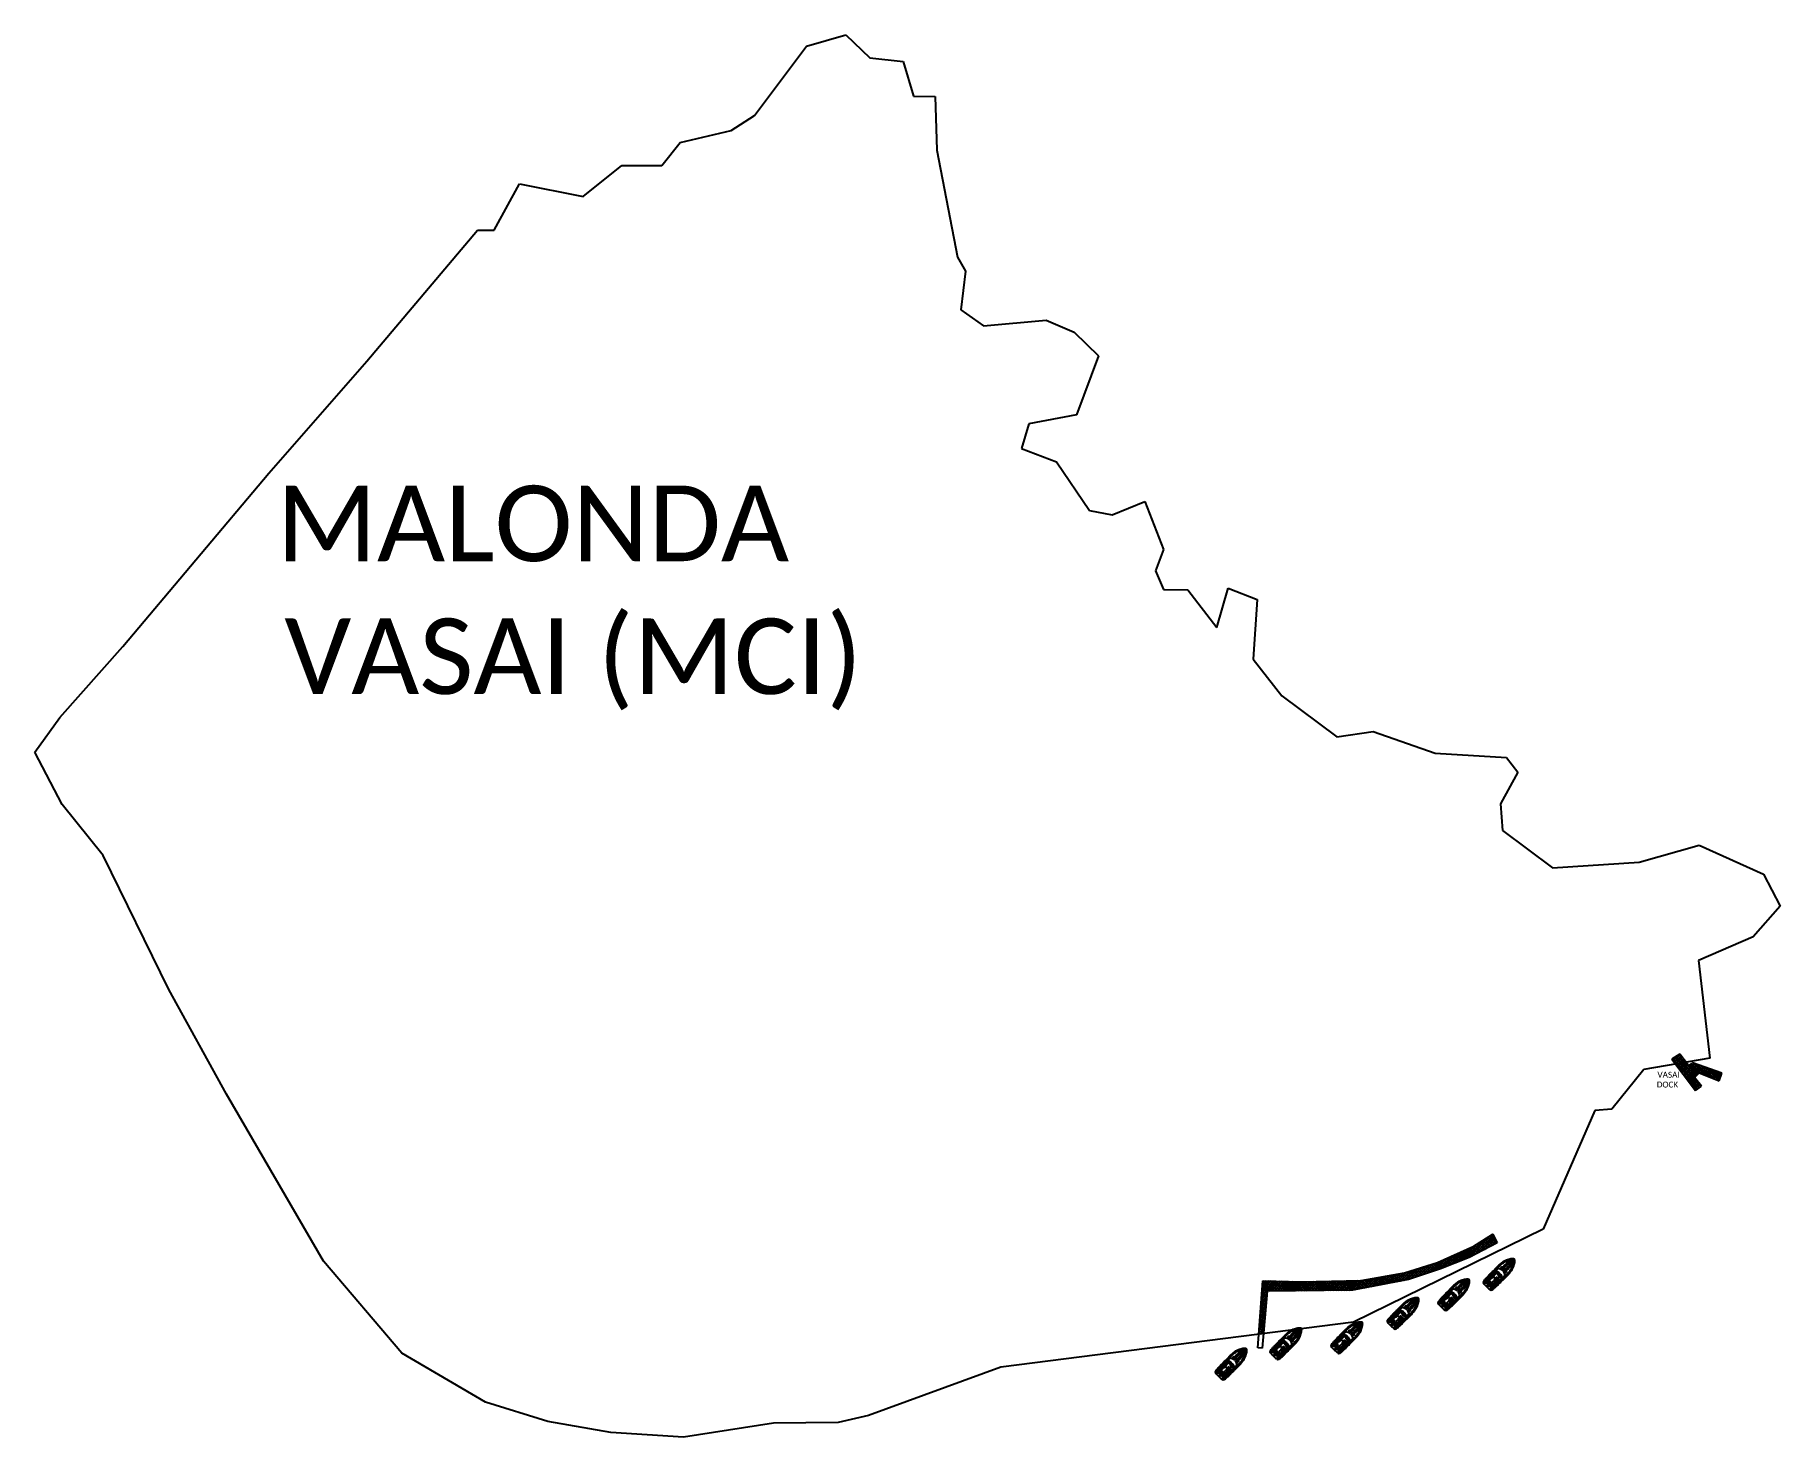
# Model space of a CAD drawing. Header units: metres. Extents: x 268124 to 271097, y 2138069 to 2140457.
import ezdxf

# ---------------------------------------------------------------- set-up
doc = ezdxf.new("R2010")
doc.units = ezdxf.units.M
for name, color, linetype in [('PORT', 5, 'Continuous'), ('PORT TEXT', 7, 'Continuous'), ('village', 3, 'Continuous'), ('VILLAGE NAME', 250, 'Continuous')]:
    doc.layers.add(name, color=color, linetype=linetype)
doc.styles.get("Standard").update_dxf_attribs({"font": 'calibri.ttf'})

msp = doc.modelspace()

# ---------------------------------------------------------------- texts
at = {"layer": 'PORT TEXT'}
for s, p in [('VASAI', (270887.8, 2138680.6)), ('DOCK', (270886.7, 2138663.9))]:
    msp.add_text(s, height=10, dxfattribs=at).set_placement(p)
at = {"layer": 'VILLAGE NAME'}
for s, height, p in [('MALONDA', 128.65, (268535.2, 2139560.2)), ('VASAI (MCI)', 128.647, (268548.9, 2139334))]:
    msp.add_text(s, height=height, dxfattribs=at).set_placement(p)

# ---------------------------------------------------------------- linework, layer by layer
at = {"color": 3}
msp.add_line((268949.3, 2140203), (269057.9, 2140181.2), dxfattribs=at)
at = {"color": 32, "true_color": 0xcd6928}
for p, q in [((270629, 2138356.7), (270627, 2138358.7)), ((270630.9, 2138358.7), (270628.9, 2138360.6)), ((270629, 2138356.7), (270631, 2138354.7)), ((270632.8, 2138360.6), (270630.9, 2138362.5)), ((270630.9, 2138358.7), (270632.9, 2138356.7)), ((270632.8, 2138360.6), (270634.7, 2138358.7)), ((270555.6, 2138325.8), (270553.7, 2138327.7)), ((270594.3, 2138331.8), (270594.3, 2138331.8)), ((270599.1, 2138334.4), (270601.7, 2138334.7)), ((270600.4, 2138338.9), (270602.2, 2138336.9)), ((270601.4, 2138331.2), (270602.6, 2138330)), ((270601.7, 2138331.6), (270602.9, 2138330.4)), ((270603.5, 2138329.1), (270602.6, 2138330)), ((270603.9, 2138329.5), (270602.9, 2138330.4)), ((270606.7, 2138329.5), (270605.7, 2138326.6)), ((270607.4, 2138345), (270610, 2138343.6)), ((270608.4, 2138329.4), (270609.3, 2138326.4)), ((270608.8, 2138347), (270611, 2138345.2)), ((270610.3, 2138330.9), (270612.5, 2138328.8)), ((270614.1, 2138347.3), (270611.1, 2138350.3)), ((270611.2, 2138334.6), (270614.3, 2138335.4)), ((270614.5, 2138347.7), (270611.4, 2138350.7)), ((270611.4, 2138332.9), (270614.7, 2138332)), ((270612.4, 2138338.4), (270617.5, 2138333.3)), ((270615.2, 2138336.9), (270617, 2138338.7)), ((270617.7, 2138344.2), (270616.9, 2138343.4)), ((270616.9, 2138343.4), (270618.5, 2138341.8)), ((270616.9, 2138343.4), (270619, 2138342.3)), ((270619.5, 2138341.3), (270618.7, 2138341.7)), ((270619.5, 2138341.2), (270618.7, 2138341.5)), ((270618.9, 2138341.5), (270620, 2138340.4)), ((270619.7, 2138341), (270620.1, 2138340.2)), ((270619.8, 2138341.1), (270620.2, 2138340.2)), ((270620.3, 2138340), (270622.2, 2138338.2)), ((270620.8, 2138340.6), (270622.2, 2138338.2)), ((270517.1, 2138297.1), (270517.1, 2138297)), ((270521.9, 2138299.7), (270524.5, 2138299.9)), ((270523.2, 2138304.2), (270525.1, 2138302.1)), ((270524.5, 2138296.8), (270525.8, 2138295.6)), ((270530.2, 2138310.3), (270532.8, 2138308.9)), ((270531.6, 2138312.2), (270533.8, 2138310.4)), ((270536.9, 2138312.5), (270533.9, 2138315.6)), ((270534, 2138299.8), (270537.1, 2138300.6)), ((270537.3, 2138312.9), (270534.2, 2138315.9)), ((270534.2, 2138298.1), (270537.5, 2138297.3)), ((270535.2, 2138303.6), (270540.3, 2138298.6)), ((270538, 2138302.2), (270539.8, 2138304)), ((270540.5, 2138309.4), (270539.7, 2138308.6)), ((270539.7, 2138308.6), (270541.3, 2138307.1)), ((270539.7, 2138308.6), (270541.8, 2138307.5)), ((270542.4, 2138306.6), (270541.5, 2138307)), ((270542.3, 2138306.4), (270541.5, 2138306.8)), ((270541.7, 2138306.7), (270542.8, 2138305.6)), ((270542.5, 2138306.2), (270542.9, 2138305.5)), ((270542.6, 2138306.3), (270543, 2138305.4)), ((270543.1, 2138305.3), (270545, 2138303.4)), ((270543.6, 2138305.9), (270545, 2138303.4)), ((270551.8, 2138322), (270549.8, 2138323.9)), ((270553.7, 2138323.9), (270551.7, 2138325.9)), ((270551.8, 2138322), (270553.8, 2138320)), ((270553.7, 2138323.9), (270555.7, 2138321.9)), ((270555.6, 2138325.8), (270557.5, 2138323.9)), ((270604.5, 2138321.8), (270604.4, 2138321.7)), ((270435.5, 2138268.1), (270438.2, 2138268.4)), ((270436.9, 2138272.6), (270438.7, 2138270.6)), ((270443.8, 2138278.7), (270446.4, 2138277.3)), ((270445.2, 2138280.7), (270447.4, 2138278.9)), ((270450.6, 2138281), (270447.5, 2138284)), ((270447.7, 2138268.3), (270450.7, 2138269.1)), ((270450.9, 2138281.4), (270447.9, 2138284.4)), ((270448.8, 2138272.1), (270453.9, 2138267.1)), ((270451.7, 2138270.7), (270453.4, 2138272.4)), ((270454.1, 2138277.9), (270453.4, 2138277.1)), ((270453.4, 2138277.1), (270454.9, 2138275.6)), ((270453.4, 2138277.1), (270455.4, 2138276)), ((270456, 2138275.1), (270455.1, 2138275.4)), ((270455.9, 2138274.9), (270455.2, 2138275.3)), ((270455.3, 2138275.2), (270456.4, 2138274.1)), ((270456.1, 2138274.7), (270456.5, 2138273.9)), ((270456.3, 2138274.8), (270456.7, 2138273.9)), ((270456.8, 2138273.7), (270458.7, 2138271.9)), ((270457.2, 2138274.4), (270458.7, 2138271.9)), ((270465.4, 2138290.4), (270463.4, 2138292.4)), ((270467.3, 2138292.4), (270465.3, 2138294.3)), ((270465.4, 2138290.4), (270467.4, 2138288.4)), ((270469.3, 2138294.3), (270467.3, 2138296.2)), ((270467.3, 2138292.4), (270469.3, 2138290.4)), ((270469.3, 2138294.3), (270471.2, 2138292.4)), ((270524.2, 2138296.4), (270525.4, 2138295.3)), ((270526.3, 2138294.3), (270525.4, 2138295.3)), ((270526.7, 2138294.7), (270525.8, 2138295.6)), ((270527.3, 2138287), (270527.3, 2138287)), ((270529.5, 2138294.8), (270528.5, 2138291.8)), ((270531.2, 2138294.7), (270532.1, 2138291.6)), ((270533.2, 2138296.2), (270535.3, 2138294)), ((270265.8, 2138238.6), (270263.8, 2138240.6)), ((270267.7, 2138240.6), (270265.7, 2138242.5)), ((270265.8, 2138238.6), (270267.8, 2138236.6)), ((270269.6, 2138242.5), (270267.7, 2138244.4)), ((270267.7, 2138240.6), (270269.7, 2138238.6)), ((270269.6, 2138242.5), (270271.5, 2138240.6)), ((270348.1, 2138237.3), (270350.6, 2138235.9)), ((270349.5, 2138239.3), (270351.7, 2138237.5)), ((270354.8, 2138239.6), (270351.7, 2138242.6)), ((270355.2, 2138240), (270352.1, 2138243)), ((270369.7, 2138249), (270367.7, 2138251)), ((270371.6, 2138250.9), (270369.6, 2138252.9)), ((270369.7, 2138249), (270371.7, 2138247)), ((270373.5, 2138252.9), (270371.6, 2138254.8)), ((270371.6, 2138250.9), (270373.6, 2138249)), ((270373.5, 2138252.9), (270375.4, 2138251)), ((270430.8, 2138265.5), (270430.7, 2138265.5)), ((270437.8, 2138264.9), (270439, 2138263.7)), ((270438.2, 2138265.3), (270439.4, 2138264.1)), ((270439.9, 2138262.8), (270439, 2138263.7)), ((270440.3, 2138263.2), (270439.4, 2138264.1)), ((270440.9, 2138255.5), (270440.9, 2138255.4)), ((270443.1, 2138263.2), (270442.2, 2138260.3)), ((270444.8, 2138263.1), (270445.7, 2138260.1)), ((270446.8, 2138264.6), (270449, 2138262.5)), ((270447.8, 2138266.6), (270451.1, 2138265.7)), ((270174.4, 2138205.9), (270172.4, 2138207.9)), ((270176.3, 2138207.9), (270174.4, 2138209.8)), ((270176.3, 2138207.9), (270178.2, 2138206)), ((270231.1, 2138213.7), (270231, 2138213.7)), ((270235.9, 2138216.3), (270238.5, 2138216.6)), ((270237.2, 2138220.8), (270239, 2138218.8)), ((270238.2, 2138213.1), (270239.4, 2138211.9)), ((270238.5, 2138213.5), (270239.7, 2138212.3)), ((270240.3, 2138211), (270239.4, 2138211.9)), ((270240.7, 2138211.4), (270239.7, 2138212.3)), ((270243.5, 2138211.4), (270242.5, 2138208.5)), ((270244.2, 2138226.9), (270246.8, 2138225.5)), ((270245.2, 2138211.3), (270246, 2138208.3)), ((270245.6, 2138228.9), (270247.8, 2138227.1)), ((270247.1, 2138212.8), (270249.3, 2138210.7)), ((270250.9, 2138229.2), (270247.9, 2138232.2)), ((270248, 2138216.5), (270251.1, 2138217.3)), ((270251.3, 2138229.6), (270248.2, 2138232.6)), ((270248.2, 2138214.8), (270251.5, 2138213.9)), ((270249.2, 2138220.3), (270254.3, 2138215.2)), ((270252, 2138218.8), (270253.8, 2138220.6)), ((270254.5, 2138226.1), (270253.7, 2138225.3)), ((270253.7, 2138225.3), (270255.3, 2138223.7)), ((270253.7, 2138225.3), (270255.8, 2138224.2)), ((270256.3, 2138223.2), (270255.5, 2138223.6)), ((270256.3, 2138223.1), (270255.5, 2138223.5)), ((270255.7, 2138223.4), (270256.8, 2138222.3)), ((270256.5, 2138222.9), (270256.8, 2138222.1)), ((270256.6, 2138223), (270257, 2138222.1)), ((270257.1, 2138221.9), (270259, 2138220.1)), ((270257.6, 2138222.5), (270259, 2138220.1)), ((270335, 2138224.1), (270334.9, 2138224.1)), ((270339.8, 2138226.7), (270342.4, 2138226.9)), ((270341.1, 2138231.2), (270342.9, 2138229.2)), ((270342.1, 2138223.5), (270343.3, 2138222.3)), ((270342.4, 2138223.9), (270343.6, 2138222.7)), ((270344.2, 2138221.4), (270343.3, 2138222.3)), ((270344.5, 2138221.8), (270343.6, 2138222.7)), ((270345.1, 2138214.1), (270345.1, 2138214)), ((270347.4, 2138221.8), (270346.4, 2138218.9)), ((270349, 2138221.7), (270349.9, 2138218.7)), ((270351, 2138223.2), (270353.2, 2138221.1)), ((270351.9, 2138226.8), (270355, 2138227.7)), ((270352.1, 2138225.2), (270355.3, 2138224.3)), ((270353, 2138230.7), (270358.1, 2138225.6)), ((270355.9, 2138229.2), (270357.7, 2138231)), ((270358.4, 2138236.4), (270357.6, 2138235.7)), ((270357.6, 2138235.7), (270359.2, 2138234.1)), ((270357.6, 2138235.7), (270359.7, 2138234.6)), ((270360.2, 2138233.6), (270359.4, 2138234)), ((270360.2, 2138233.5), (270359.4, 2138233.8)), ((270359.5, 2138233.8), (270360.7, 2138232.7)), ((270360.4, 2138233.3), (270360.7, 2138232.5)), ((270360.5, 2138233.4), (270360.9, 2138232.5)), ((270361, 2138232.3), (270362.9, 2138230.4)), ((270361.4, 2138232.9), (270362.9, 2138230.4)), ((270137.8, 2138179.1), (270137.8, 2138179.1)), ((270142.6, 2138181.7), (270145.2, 2138181.9)), ((270143.9, 2138186.2), (270145.8, 2138184.2)), ((270144.9, 2138178.5), (270146.1, 2138177.3)), ((270145.2, 2138178.9), (270146.5, 2138177.7)), ((270147.4, 2138176.7), (270146.5, 2138177.7)), ((270150.9, 2138192.3), (270153.5, 2138190.9)), ((270152.3, 2138194.3), (270154.5, 2138192.5)), ((270153.9, 2138178.2), (270156, 2138176.1)), ((270157.6, 2138194.6), (270154.6, 2138197.6)), ((270154.7, 2138181.8), (270157.8, 2138182.6)), ((270158, 2138194.9), (270154.9, 2138198)), ((270154.9, 2138180.1), (270158.2, 2138179.3)), ((270155.9, 2138185.7), (270161, 2138180.6)), ((270158.7, 2138184.2), (270160.5, 2138186)), ((270161.2, 2138191.4), (270160.4, 2138190.7)), ((270160.4, 2138190.7), (270162, 2138189.1)), ((270160.4, 2138190.7), (270162.5, 2138189.5)), ((270163.1, 2138188.6), (270162.2, 2138189)), ((270163, 2138188.5), (270162.2, 2138188.8)), ((270162.4, 2138188.8), (270163.5, 2138187.6)), ((270163.2, 2138188.3), (270163.6, 2138187.5)), ((270163.3, 2138188.3), (270163.8, 2138187.5)), ((270163.9, 2138187.3), (270165.7, 2138185.4)), ((270164.3, 2138187.9), (270165.7, 2138185.4)), ((270172.5, 2138204), (270170.5, 2138206)), ((270172.5, 2138204), (270174.5, 2138202)), ((270174.4, 2138205.9), (270176.4, 2138203.9)), ((270241.3, 2138203.7), (270241.2, 2138203.6)), ((270147, 2138176.4), (270146.1, 2138177.3)), ((270148, 2138169.1), (270148, 2138169)), ((270150.2, 2138176.8), (270149.2, 2138173.8)), ((270151.9, 2138176.7), (270152.8, 2138173.7))]:
    msp.add_line(p, q, dxfattribs=at)
for points in [[(270597.1, 2138324.5, -0.01736), (270592.8, 2138329, -0.12634), (270591.3, 2138331.7, -0.172899), (270592.9, 2138335.5, -0.013884), (270595.2, 2138338, -0.008973), (270598.4, 2138341.6, -0.01509), (270602.3, 2138345.7, 0.002245), (270608.3, 2138351.8, -0.003342), (270614.9, 2138358.6, -0.016984), (270619.6, 2138363, -0.024546), (270623.3, 2138366, -0.067942), (270628.5, 2138369.3, -0.033948), (270632.5, 2138370.9, -0.022001), (270636.3, 2138372.1, -0.042872), (270640.1, 2138372.7, -0.059514), (270642.4, 2138372.5, -0.046364), (270643.4, 2138372.3, -0.104882), (270644, 2138371.9, -0.104882)], [(270620.8, 2138361.9), (270619.1, 2138360.4), (270617.2, 2138358.6), (270614.2, 2138355.5), (270610.1, 2138351.3), (270603.6, 2138344.6, -0.002601), (270600.1, 2138340.9, 0.004411), (270597.1, 2138337.7, 0.013009), (270595.1, 2138335.5, 0.113396), (270594.4, 2138333.9, 0.146005), (270594.5, 2138332.9, 1.595219)], [(270620.8, 2138361.9), (270619.2, 2138360.3), (270617.3, 2138358.5), (270614.3, 2138355.5), (270610.2, 2138351.3), (270603.6, 2138344.5, -0.002601), (270600.1, 2138340.8, 0.004411), (270597.1, 2138337.7, 0.013003), (270595.2, 2138335.4, 0.113337), (270594.5, 2138333.9, 0.144821), (270594.6, 2138332.9, 0.138987)], [(270620.9, 2138361.8), (270619.2, 2138360.3), (270617.3, 2138358.5), (270614.4, 2138355.4), (270610.2, 2138351.2), (270603.7, 2138344.5, -0.002601), (270600.2, 2138340.8, 0.00441), (270597.2, 2138337.6, 0.012997), (270595.2, 2138335.4, 0.113276), (270594.6, 2138333.9, 0.142458), (270594.6, 2138333, 0.142458)], [(270621, 2138361.7), (270619.3, 2138360.2), (270617.4, 2138358.4), (270614.5, 2138355.3), (270610.3, 2138351.1), (270603.8, 2138344.4, -0.002601), (270600.3, 2138340.7, 0.00441), (270597.3, 2138337.5, 0.002867), (270596.9, 2138337, 0.002867)], [(270597.1, 2138324.5, 0.01736), (270601.7, 2138320.2, 0.12634), (270604.4, 2138318.7, 0.172899), (270608.1, 2138320.4, 0.013884), (270610.6, 2138322.7, 0.008973), (270614.2, 2138326, 0.01509), (270618.2, 2138329.9, -0.002245), (270624.3, 2138335.9, 0.003342), (270631, 2138342.7, 0.016984), (270635.4, 2138347.4, 0.024546), (270638.4, 2138351.1, 0.067942), (270641.6, 2138356.4, 0.033948), (270643.2, 2138360.4, 0.022001), (270644.3, 2138364.2, 0.042872), (270644.8, 2138368, 0.059514), (270644.7, 2138370.3, 0.046364), (270644.4, 2138371.3, 0.104882), (270644, 2138371.9, 0.104882)], [(270600.8, 2138330.3), (270599.8, 2138331.3, -0.202722), (270597.9, 2138336.1, -0.178768), (270598.8, 2138338.5, 0.010028), (270602.1, 2138341.9, -0.005356), (270607.6, 2138347.6, -0.016605), (270612.1, 2138352, 0.018921), (270616.8, 2138356.7, -0.925873), (270617.1, 2138356.5, -0.041202), (270616.3, 2138355.6, -0.024461), (270613.6, 2138352.9, 0.012888), (270608.5, 2138347.7, -0.019359), (270605.5, 2138344.7, 0.002375), (270601.9, 2138341.3, -0.006386), (270599.7, 2138339, -0.013656), (270598.8, 2138338.1, -0.862706), (270598.6, 2138338.3, 0.648089)], [(270598.7, 2138338.2, -0.016488), (270598.9, 2138338.4, 0.010023), (270602.2, 2138341.9, -0.005356), (270607.6, 2138347.5, -0.016607), (270612.2, 2138352, 0.018921), (270616.9, 2138356.6, 0.01143), (270616.9, 2138356.6, -0.913283), (270617, 2138356.6, -0.041174), (270616.3, 2138355.7, -0.024478), (270613.6, 2138353, 0.012889), (270608.5, 2138347.7, -0.019362), (270605.4, 2138344.8, 0.002377), (270601.9, 2138341.3, -0.006391), (270599.7, 2138339.1, -0.013664), (270598.8, 2138338.2, 0.000701), (270598.8, 2138338.2, -0.819976), (270598.7, 2138338.2, -0.819976)], [(270599.2, 2138341.4, 0.006425), (270602.8, 2138345.1, 0.002217), (270608.8, 2138351.3, -0.003368), (270615.5, 2138358.1, -0.024633), (270619.9, 2138362.4, -0.015037), (270623, 2138364.8, -0.025439), (270624.8, 2138366.1, -0.013843), (270628.8, 2138368.6, -0.040266), (270632.8, 2138370.3, -0.016729), (270636.7, 2138371.3, -0.029739), (270640.8, 2138371.7, 0.01525), (270642.8, 2138371.7, -0.132389), (270643.1, 2138371.6, -0.028442), (270643.2, 2138371.5, -0.028442)], [(270599.2, 2138341.3, 0.006424), (270602.9, 2138345.1, 0.002217), (270608.9, 2138351.2, -0.003368), (270615.6, 2138358.1, -0.024633), (270619.9, 2138362.3, -0.015038), (270623, 2138364.8, -0.025461), (270624.9, 2138366.1, -0.013839), (270628.8, 2138368.5, -0.040238), (270632.8, 2138370.2, -0.016715), (270636.7, 2138371.2, -0.029693), (270640.8, 2138371.6, 0.015234), (270642.8, 2138371.6, -0.134036), (270643.1, 2138371.5, -0.024879), (270643.2, 2138371.5, -0.024879)], [(270613.9, 2138326.8, -0.006424), (270617.6, 2138330.5, -0.002217), (270623.7, 2138336.5, 0.003368), (270630.5, 2138343.3, 0.024633), (270634.7, 2138347.7, 0.015038), (270637.1, 2138350.9, 0.025461), (270638.4, 2138352.7, 0.013839), (270640.8, 2138356.7, 0.040238), (270642.4, 2138360.7, 0.016715), (270643.4, 2138364.6, 0.029693), (270643.8, 2138368.7, -0.015234), (270643.7, 2138370.7, 0.134036), (270643.6, 2138371, 0.024879), (270643.6, 2138371.1, 0.024879)], [(270614, 2138326.8, -0.006425), (270617.7, 2138330.4, -0.002217), (270623.8, 2138336.5, 0.003368), (270630.6, 2138343.3, 0.024633), (270634.7, 2138347.6, 0.015037), (270637.2, 2138350.8, 0.025439), (270638.5, 2138352.6, 0.013843), (270640.9, 2138356.6, 0.040266), (270642.5, 2138360.6, 0.016729), (270643.5, 2138364.6, 0.029739), (270643.9, 2138368.7, -0.01525), (270643.8, 2138370.7, 0.132389), (270643.7, 2138371, 0.028442), (270643.6, 2138371.1, 0.028442)], [(270620.8, 2138361.9, -0.031596), (270623.5, 2138364.2, -0.004928), (270625.4, 2138365.5, -0.02844), (270629, 2138367.6, -0.042875), (270632.8, 2138369.1, -0.035347), (270636.8, 2138370.2, -0.024093), (270640.6, 2138370.8, -0.079837), (270642.6, 2138370.9)], [(270620.8, 2138361.9, -0.031592), (270623.6, 2138364.1, -0.004926), (270625.5, 2138365.4, -0.028436), (270629, 2138367.5, -0.042895), (270632.8, 2138369, -0.035363), (270636.8, 2138370.1, -0.024111), (270640.6, 2138370.7, -0.077658), (270642.5, 2138370.8, -0.077658)], [(270620.9, 2138361.8, -0.031588), (270623.6, 2138364.1, -0.004924), (270625.5, 2138365.4, -0.028433), (270629.1, 2138367.4, -0.042917), (270632.9, 2138369, -0.035379), (270636.8, 2138370.1, -0.02413), (270640.6, 2138370.7, -0.075408), (270642.5, 2138370.7, -0.075408)], [(270621, 2138361.7, -0.031581), (270623.7, 2138363.9, -0.00492), (270625.6, 2138365.3, -0.028426), (270629.1, 2138367.3, -0.042959), (270632.9, 2138368.8, -0.035411), (270636.8, 2138369.9, -0.028829), (270640, 2138370.4, -0.092336), (270642, 2138370.2, -0.080328)], [(270621.9, 2138354.8), (270624.3, 2138357.2, 0.483063), (270621.6, 2138357.5, 0.50024), (270621.9, 2138354.8, 0.418424)], [(270634.1, 2138348.8, 0.031581), (270636.3, 2138351.5, 0.00492), (270637.6, 2138353.4, 0.028426), (270639.6, 2138357, 0.042959), (270641, 2138360.8, 0.035411), (270642.1, 2138364.7, 0.028829), (270642.6, 2138367.9, 0.092336), (270642.3, 2138369.8, 0.080328)], [(270634.2, 2138348.6, 0.031592), (270636.4, 2138351.4, 0.004926), (270637.8, 2138353.3, 0.028436), (270639.8, 2138356.9, 0.042895), (270641.3, 2138360.7, 0.035363), (270642.3, 2138364.7, 0.024111), (270642.9, 2138368.5, 0.077658), (270642.9, 2138370.4, 0.077658)], [(270634.2, 2138348.7, 0.031588), (270636.4, 2138351.4, 0.004924), (270637.7, 2138353.4, 0.028433), (270639.7, 2138356.9, 0.042917), (270641.2, 2138360.7, 0.035379), (270642.3, 2138364.7, 0.02413), (270642.8, 2138368.5, 0.075408), (270642.9, 2138370.4, 0.075408)], [(270634.3, 2138348.6, 0.031596), (270636.5, 2138351.3, 0.004928), (270637.8, 2138353.3, 0.02844), (270639.8, 2138356.8, 0.042875), (270641.3, 2138360.7, 0.035347), (270642.4, 2138364.7, 0.024093), (270643, 2138368.4, 0.079837), (270643, 2138370.5)], [(270637.6, 2138369), (270638, 2138368.6, 0.382221), (270638.6, 2138368.4), (270640.6, 2138369.7, 0.786544), (270640.6, 2138370.2), (270638, 2138370.1, 0.616464), (270637.6, 2138369, 3.844907)], [(270641.2, 2138365.4), (270640.7, 2138365.8, -0.382221), (270640.6, 2138366.5), (270641.9, 2138368.5, -0.786544), (270642.3, 2138368.4), (270642.2, 2138365.9, -0.616464), (270641.2, 2138365.4, -3.844907)], [(270519.9, 2138289.7, -0.01736), (270515.6, 2138294.3, -0.12634), (270514.1, 2138297, -0.172899), (270515.7, 2138300.7, -0.013884), (270518, 2138303.2, -0.008973), (270521.3, 2138306.8, -0.01509), (270525.1, 2138310.9, 0.002245), (270531.1, 2138317.1, -0.003342), (270537.7, 2138323.8, -0.016984), (270542.4, 2138328.2, -0.024546), (270546.1, 2138331.3, -0.067942), (270551.3, 2138334.6, -0.033948), (270555.3, 2138336.2, -0.022001), (270559.1, 2138337.4, -0.042872), (270562.9, 2138337.9, -0.059514), (270565.2, 2138337.8, -0.046364), (270566.3, 2138337.5, -0.104882), (270566.8, 2138337.2, -0.104882)], [(270543.6, 2138327.2), (270541.9, 2138325.6), (270540, 2138323.8), (270537.1, 2138320.8), (270532.9, 2138316.6), (270526.4, 2138309.8, -0.002601), (270522.9, 2138306.1, 0.004411), (270519.9, 2138303, 0.013009), (270517.9, 2138300.7, 0.113396), (270517.2, 2138299.2, 0.146005), (270517.3, 2138298.1, 1.595219)], [(270543.6, 2138327.1), (270542, 2138325.6), (270540.1, 2138323.8), (270537.1, 2138320.7), (270533, 2138316.5), (270526.4, 2138309.8, -0.002601), (270522.9, 2138306.1, 0.004411), (270519.9, 2138302.9, 0.013003), (270518, 2138300.6, 0.113337), (270517.3, 2138299.1, 0.144821), (270517.4, 2138298.2, 0.138987)], [(270543.7, 2138327.1), (270542, 2138325.5), (270540.1, 2138323.7), (270537.2, 2138320.6), (270533, 2138316.5), (270526.5, 2138309.7, -0.002601), (270523, 2138306, 0.00441), (270520, 2138302.8, 0.012997), (270518.1, 2138300.6, 0.113276), (270517.4, 2138299.1, 0.142458), (270517.4, 2138298.2, 0.142458)], [(270543.8, 2138326.9), (270542.1, 2138325.4), (270540.3, 2138323.6), (270537.3, 2138320.5), (270533.2, 2138316.4), (270526.6, 2138309.6, -0.002601), (270523.1, 2138305.9, 0.00441), (270520.1, 2138302.7, 0.002867), (270519.7, 2138302.3, 0.002867)], [(270519.9, 2138289.7, 0.01736), (270524.5, 2138285.4, 0.12634), (270527.2, 2138284, 0.172899), (270531, 2138285.6, 0.013884), (270533.4, 2138288, 0.008973), (270537, 2138291.3, 0.01509), (270541.1, 2138295.1, -0.002245), (270547.1, 2138301.2, 0.003342), (270553.8, 2138307.9, 0.016984), (270558.2, 2138312.6, 0.024546), (270561.2, 2138316.4, 0.067942), (270564.4, 2138321.6, 0.033948), (270566, 2138325.6, 0.022001), (270567.1, 2138329.4, 0.042872), (270567.6, 2138333.3, 0.059514), (270567.5, 2138335.5, 0.046364), (270567.2, 2138336.6, 0.104882), (270566.8, 2138337.2, 0.104882)], [(270522, 2138306.6, 0.006425), (270525.6, 2138310.4, 0.002217), (270531.6, 2138316.5, -0.003368), (270538.3, 2138323.4, -0.024633), (270542.7, 2138327.6, -0.015037), (270545.8, 2138330.1, -0.025439), (270547.6, 2138331.4, -0.013843), (270551.6, 2138333.8, -0.040266), (270555.6, 2138335.5, -0.016729), (270559.5, 2138336.6, -0.029739), (270563.6, 2138337, 0.01525), (270565.6, 2138336.9, -0.132389), (270565.9, 2138336.8, -0.028442), (270566.1, 2138336.8, -0.028442)], [(270522.1, 2138306.5, 0.006424), (270525.7, 2138310.3, 0.002217), (270531.7, 2138316.5, -0.003368), (270538.4, 2138323.3, -0.024633), (270542.7, 2138327.5, -0.015038), (270545.9, 2138330, -0.025461), (270547.7, 2138331.3, -0.013839), (270551.6, 2138333.8, -0.040238), (270555.6, 2138335.5, -0.016715), (270559.5, 2138336.5, -0.029693), (270563.6, 2138336.9, 0.015234), (270565.6, 2138336.8, -0.134036), (270565.9, 2138336.8, -0.024879), (270566, 2138336.7, -0.024879)], [(270536.7, 2138292, -0.006424), (270540.5, 2138295.7, -0.002217), (270546.5, 2138301.8, 0.003368), (270553.3, 2138308.6, 0.024633), (270557.5, 2138312.9, 0.015038), (270559.9, 2138316.1, 0.025461), (270561.2, 2138317.9, 0.013839), (270563.6, 2138321.9, 0.040238), (270565.3, 2138325.9, 0.016715), (270566.2, 2138329.8, 0.029693), (270566.6, 2138334, -0.015234), (270566.5, 2138335.9, 0.134036), (270566.4, 2138336.2, 0.024879), (270566.4, 2138336.3, 0.024879)], [(270536.8, 2138292, -0.006425), (270540.5, 2138295.7, -0.002217), (270546.6, 2138301.7, 0.003368), (270553.4, 2138308.5, 0.024633), (270557.5, 2138312.9, 0.015037), (270560, 2138316.1, 0.025439), (270561.3, 2138317.9, 0.013843), (270563.7, 2138321.9, 0.040266), (270565.3, 2138325.9, 0.016729), (270566.3, 2138329.8, 0.029739), (270566.7, 2138334, -0.01525), (270566.6, 2138335.9, 0.132389), (270566.5, 2138336.3, 0.028442), (270566.4, 2138336.4, 0.028442)], [(270543.6, 2138327.2, -0.031596), (270546.3, 2138329.4, -0.004928), (270548.3, 2138330.8, -0.02844), (270551.8, 2138332.8, -0.042875), (270555.6, 2138334.3, -0.035347), (270559.6, 2138335.5, -0.024093), (270563.4, 2138336.1, -0.079837), (270565.4, 2138336.1)], [(270543.6, 2138327.1, -0.031592), (270546.4, 2138329.4, -0.004926), (270548.3, 2138330.7, -0.028436), (270551.8, 2138332.7, -0.042895), (270555.7, 2138334.3, -0.035363), (270559.6, 2138335.4, -0.024111), (270563.4, 2138336, -0.077658), (270565.4, 2138336, -0.077658)], [(270543.7, 2138327.1, -0.031588), (270546.4, 2138329.3, -0.004924), (270548.3, 2138330.6, -0.028433), (270551.9, 2138332.7, -0.042917), (270555.7, 2138334.2, -0.035379), (270559.6, 2138335.3, -0.02413), (270563.4, 2138335.9, -0.075408), (270565.3, 2138336, -0.075408)], [(270543.8, 2138326.9, -0.031581), (270546.5, 2138329.2, -0.00492), (270548.4, 2138330.5, -0.028426), (270551.9, 2138332.5, -0.042959), (270555.7, 2138334, -0.035411), (270559.7, 2138335.2, -0.028829), (270562.8, 2138335.7, -0.092336), (270564.8, 2138335.5, -0.080328)], [(270556.9, 2138314, 0.031581), (270559.1, 2138316.7, 0.00492), (270560.4, 2138318.7, 0.028426), (270562.4, 2138322.2, 0.042959), (270563.8, 2138326, 0.035411), (270564.9, 2138330, 0.028829), (270565.4, 2138333.1, 0.092336), (270565.2, 2138335.1, 0.080328)], [(270557, 2138313.9, 0.031592), (270559.3, 2138316.6, 0.004926), (270560.6, 2138318.6, 0.028436), (270562.6, 2138322.1, 0.042895), (270564.1, 2138326, 0.035363), (270565.1, 2138329.9, 0.024111), (270565.7, 2138333.7, 0.077658), (270565.7, 2138335.7, 0.077658)], [(270557, 2138313.9, 0.031588), (270559.2, 2138316.7, 0.004924), (270560.5, 2138318.6, 0.028433), (270562.5, 2138322.2, 0.042917), (270564, 2138326, 0.035379), (270565.1, 2138329.9, 0.02413), (270565.6, 2138333.7, 0.075408), (270565.7, 2138335.6, 0.075408)], [(270557.1, 2138313.8, 0.031596), (270559.3, 2138316.6, 0.004928), (270560.6, 2138318.5, 0.02844), (270562.6, 2138322.1, 0.042875), (270564.1, 2138325.9, 0.035347), (270565.2, 2138329.9, 0.024093), (270565.8, 2138333.7, 0.079837), (270565.8, 2138335.7)], [(270560.4, 2138334.3), (270560.8, 2138333.8, 0.382221), (270561.4, 2138333.6), (270563.4, 2138335, 0.786544), (270563.4, 2138335.4), (270560.8, 2138335.3, 0.616464), (270560.4, 2138334.3, 3.844907)], [(270564, 2138330.7), (270563.5, 2138331.1, -0.382221), (270563.4, 2138331.7), (270564.7, 2138333.7, -0.786544), (270565.1, 2138333.7), (270565.1, 2138331.1, -0.616464), (270564, 2138330.7, -3.844907)], [(270593.1, 2138331.1, -0.164393), (270592.4, 2138332, -0.188684), (270592.3, 2138333.9, -0.10758), (270594.2, 2138336.9)], [(270599.2, 2138341.4, -0.002942), (270596.5, 2138338.6, 0.002013), (270594.9, 2138336.8, 0.130442), (270594, 2138335.3, 0.261246), (270594.2, 2138332.7, 0.209197)], [(270599.2, 2138341.3, -0.002941), (270596.6, 2138338.6, 0.002014), (270594.9, 2138336.8, 0.130992), (270594, 2138335.3, 0.261832), (270594.2, 2138332.7, 0.261832)], [(270597.8, 2138331.7, -0.043334), (270596.8, 2138333.2, -0.18333), (270596.5, 2138336.1, -0.123985), (270597.6, 2138337.9, 0.015377), (270598.6, 2138339.1)], [(270597.7, 2138331.6, -0.043195), (270596.8, 2138333.2, -0.183415), (270596.4, 2138336.1, -0.094511), (270597.2, 2138337.6)], [(270611.8, 2138338.9), (270609.6, 2138341.1, 0.158322), (270606.4, 2138339.5, -0.417676), (270605.3, 2138339.4), (270602.7, 2138342)], [(270602.8, 2138328.3), (270603.9, 2138327.3, 0.202722), (270608.7, 2138325.4, 0.178768), (270611.1, 2138326.3, -0.010028), (270614.5, 2138329.7, 0.005356), (270620.1, 2138335.2, 0.016605), (270624.5, 2138339.8, -0.018921), (270629.1, 2138344.6, 0.925873), (270628.9, 2138344.8, 0.041202), (270628, 2138344, 0.024461), (270625.3, 2138341.3, -0.012888), (270620.2, 2138336.2, 0.019359), (270617.2, 2138333.1, -0.002375), (270613.8, 2138329.5, 0.006386), (270611.6, 2138327.3, 0.013656), (270610.7, 2138326.4, 0.862706), (270610.9, 2138326.2, -0.648089)], [(270602.8, 2138328.3), (270603.2, 2138328.8), (270604.5, 2138330.1, -0.448043), (270605.7, 2138330.2, 0.025561), (270606.5, 2138329.6, 0.15676), (270607.6, 2138329.3, 0.144288), (270608.4, 2138329.4, 0.079427), (270609.7, 2138330.3, 0.054179), (270610.9, 2138331.6, 0.127294), (270611.4, 2138332.9, -0.025195), (270611.4, 2138333.9, 0.112656), (270611.2, 2138334.6, 0.061652), (270610.7, 2138335.3, -0.222278), (270610.4, 2138336, -0.049109), (270610.4, 2138336.8, -0.09997), (270610.7, 2138337.5, -0.045992), (270611.4, 2138338.5), (270611.8, 2138338.9)], [(270605, 2138344.2), (270607.3, 2138341.9, -0.406088), (270607, 2138339.9)], [(270614, 2138326.8, 0.002942), (270611.2, 2138324.1, -0.002013), (270609.5, 2138322.4, -0.130442), (270608, 2138321.5, -0.261246), (270605.3, 2138321.7, -0.209197)], [(270613.9, 2138326.8, 0.002941), (270611.2, 2138324.1, -0.002014), (270609.4, 2138322.4, -0.130992), (270607.9, 2138321.5, -0.261832), (270605.4, 2138321.7, -0.261832)], [(270634.3, 2138348.6), (270632.8, 2138346.9), (270631, 2138345), (270627.9, 2138342), (270623.8, 2138337.8), (270617.1, 2138331.2, 0.002601), (270613.5, 2138327.6, -0.004411), (270610.3, 2138324.6, -0.013009), (270608.1, 2138322.6, -0.113396), (270606.6, 2138321.9, -0.146005), (270605.5, 2138322, -1.595219)], [(270634.2, 2138348.7), (270632.7, 2138347), (270630.9, 2138345.1), (270627.8, 2138342.1), (270623.7, 2138337.9), (270617, 2138331.3, 0.002601), (270613.3, 2138327.7, -0.00441), (270610.2, 2138324.7, -0.012997), (270608, 2138322.7, -0.113276), (270606.5, 2138322, -0.142458), (270605.6, 2138322.1, -0.142458)], [(270634.2, 2138348.6), (270632.7, 2138346.9), (270630.9, 2138345), (270627.9, 2138342), (270623.8, 2138337.8), (270617.1, 2138331.2, 0.002601), (270613.4, 2138327.7, -0.004411), (270610.3, 2138324.7, -0.013003), (270608, 2138322.7, -0.113337), (270606.6, 2138322, -0.144821), (270605.6, 2138322, -0.138987)], [(270634.1, 2138348.8), (270632.5, 2138347.1), (270630.7, 2138345.2), (270627.7, 2138342.2), (270623.6, 2138338), (270616.9, 2138331.4, 0.002601), (270613.2, 2138327.8, -0.00441), (270610.1, 2138324.8, -0.002867), (270609.6, 2138324.4, -0.002867)], [(270610.8, 2138326.2, 0.016488), (270611, 2138326.4, -0.010023), (270614.4, 2138329.7, 0.005356), (270620, 2138335.3, 0.016607), (270624.4, 2138339.9, -0.018921), (270629, 2138344.6, -0.01143), (270629, 2138344.6, 0.913283), (270629, 2138344.7, 0.041174), (270628.1, 2138344, 0.024478), (270625.4, 2138341.3, -0.012889), (270620.2, 2138336.1, 0.019362), (270617.3, 2138333, -0.002377), (270613.9, 2138329.4, 0.006391), (270611.6, 2138327.2, 0.013664), (270610.8, 2138326.3, -0.000701), (270610.8, 2138326.3, 0.819976), (270610.8, 2138326.2, 0.819976)], [(270611.8, 2138338.9, -0.291269), (270612.4, 2138339.4, -0.299867), (270612.8, 2138339.1, 0.273478), (270614.9, 2138337.1, -0.28657), (270615.4, 2138336.6, 0.198759), (270617.4, 2138334.4, -0.45148), (270617.8, 2138333.7, -1.463971)], [(270619.4, 2138347.1, 0.033687), (270615.6, 2138349.9, 0.051879), (270612, 2138351.3, 1.92312)], [(270612.4, 2138339.4, -0.164009), (270613.8, 2138341.1, -0.407559), (270614.5, 2138340.9, 0.20466), (270616.6, 2138338.9, -0.28657), (270617.2, 2138338.4, 0.198759), (270619.2, 2138336.1, -0.45148), (270619.6, 2138335.5, -1.463971)], [(270624.3, 2138352, 0.096403), (270620.1, 2138354.4, 0.040538), (270616.2, 2138355.5, 1.92312)], [(270616.9, 2138345.1), (270616.6, 2138344.8, 0.516839), (270616.9, 2138343.4, 0.282905)], [(270617.5, 2138345.8), (270616.9, 2138345.1, 0.545737), (270617.2, 2138343.7, 0.282905)], [(270619.1, 2138347.3), (270617.5, 2138345.8, 0.462925), (270617.7, 2138344.2), (270619, 2138343)], [(270619.4, 2138347.1, -0.033687), (270622.3, 2138343.2, -0.051879), (270623.7, 2138339.7, -1.92312)], [(270624.3, 2138352, -0.096403), (270626.8, 2138347.8, -0.040538), (270627.9, 2138344, -1.92312)], [(270627.1, 2138349.6), (270629.5, 2138352, -0.483063), (270629.9, 2138349.4, -0.50024), (270627.1, 2138349.6, -0.418424)], [(270433.6, 2138258.2, -0.01736), (270429.2, 2138262.8, -0.12634), (270427.7, 2138265.4, -0.172899), (270429.3, 2138269.2, -0.013884), (270431.6, 2138271.7, -0.008973), (270434.9, 2138275.3, -0.01509), (270438.7, 2138279.4, 0.002245), (270444.7, 2138285.5, -0.003342), (270451.4, 2138292.3, -0.016984), (270456, 2138296.7, -0.024546), (270459.7, 2138299.8, -0.067942), (270465, 2138303.1, -0.033948), (270468.9, 2138304.7, -0.022001), (270472.7, 2138305.8, -0.042872), (270476.6, 2138306.4, -0.059514), (270478.8, 2138306.3, -0.046364), (270479.9, 2138306, -0.104882), (270480.5, 2138305.6, -0.104882)], [(270433.6, 2138258.2, 0.01736), (270438.1, 2138253.9, 0.12634), (270440.8, 2138252.4, 0.172899), (270444.6, 2138254.1, 0.013884), (270447.1, 2138256.4, 0.008973), (270450.7, 2138259.7, 0.01509), (270454.7, 2138263.6, -0.002245), (270460.8, 2138269.6, 0.003342), (270467.5, 2138276.4, 0.016984), (270471.8, 2138281.1, 0.024546), (270474.8, 2138284.9, 0.067942), (270478.1, 2138290.1, 0.033948), (270479.6, 2138294.1, 0.022001), (270480.8, 2138297.9, 0.042872), (270481.3, 2138301.7, 0.059514), (270481.1, 2138304, 0.046364), (270480.8, 2138305.1, 0.104882), (270480.5, 2138305.6, 0.104882)], [(270435.6, 2138275.1, 0.006425), (270439.3, 2138278.9, 0.002217), (270445.3, 2138285, -0.003368), (270452, 2138291.9, -0.024633), (270456.3, 2138296.1, -0.015037), (270459.4, 2138298.6, -0.025439), (270461.3, 2138299.9, -0.013843), (270465.2, 2138302.3, -0.040266), (270469.2, 2138304, -0.016729), (270473.1, 2138305, -0.029739), (270477.3, 2138305.4, 0.01525), (270479.2, 2138305.4, -0.132389), (270479.6, 2138305.3, -0.028442), (270479.7, 2138305.2, -0.028442)], [(270435.7, 2138275, 0.006424), (270439.3, 2138278.8, 0.002217), (270445.3, 2138284.9, -0.003368), (270452, 2138291.8, -0.024633), (270456.4, 2138296, -0.015038), (270459.5, 2138298.5, -0.025461), (270461.3, 2138299.8, -0.013839), (270465.2, 2138302.3, -0.040238), (270469.2, 2138303.9, -0.016715), (270473.2, 2138305, -0.029693), (270477.3, 2138305.4, 0.015234), (270479.2, 2138305.3, -0.134036), (270479.5, 2138305.2, -0.024879), (270479.6, 2138305.2, -0.024879)], [(270450.3, 2138260.5, -0.006424), (270454.1, 2138264.2, -0.002217), (270460.2, 2138270.3, 0.003368), (270467, 2138277, 0.024633), (270471.1, 2138281.4, 0.015038), (270473.6, 2138284.6, 0.025461), (270474.8, 2138286.4, 0.013839), (270477.3, 2138290.4, 0.040238), (270478.9, 2138294.4, 0.016715), (270479.9, 2138298.3, 0.029693), (270480.2, 2138302.4, -0.015234), (270480.1, 2138304.4, 0.134036), (270480.1, 2138304.7, 0.024879), (270480, 2138304.8, 0.024879)], [(270450.4, 2138260.5, -0.006425), (270454.1, 2138264.2, -0.002217), (270460.2, 2138270.2, 0.003368), (270467, 2138277, 0.024633), (270471.2, 2138281.4, 0.015037), (270473.6, 2138284.5, 0.025439), (270474.9, 2138286.4, 0.013843), (270477.3, 2138290.3, 0.040266), (270479, 2138294.4, 0.016729), (270479.9, 2138298.3, 0.029739), (270480.3, 2138302.4, -0.01525), (270480.2, 2138304.4, 0.132389), (270480.1, 2138304.7, 0.028442), (270480.1, 2138304.9, 0.028442)], [(270457.2, 2138295.6, -0.031596), (270460, 2138297.9, -0.004928), (270461.9, 2138299.2, -0.02844), (270465.4, 2138301.3, -0.042875), (270469.3, 2138302.8, -0.035347), (270473.2, 2138303.9, -0.024093), (270477, 2138304.5, -0.079837), (270479.1, 2138304.6)], [(270457.3, 2138295.6, -0.031592), (270460, 2138297.8, -0.004926), (270461.9, 2138299.2, -0.028436), (270465.5, 2138301.2, -0.042895), (270469.3, 2138302.7, -0.035363), (270473.2, 2138303.9, -0.024111), (270477, 2138304.5, -0.077658), (270479, 2138304.5, -0.077658)], [(270457.3, 2138295.5, -0.031588), (270460, 2138297.8, -0.004924), (270462, 2138299.1, -0.028433), (270465.5, 2138301.1, -0.042917), (270469.3, 2138302.7, -0.035379), (270473.3, 2138303.8, -0.02413), (270477, 2138304.4, -0.075408), (270478.9, 2138304.5, -0.075408)], [(270457.4, 2138295.4, -0.031581), (270460.1, 2138297.6, -0.00492), (270462.1, 2138299, -0.028426), (270465.6, 2138301, -0.042959), (270469.4, 2138302.5, -0.035411), (270473.3, 2138303.6, -0.028829), (270476.5, 2138304.1, -0.092336), (270478.4, 2138303.9, -0.080328)], [(270470.5, 2138282.5, 0.031581), (270472.7, 2138285.2, 0.00492), (270474, 2138287.2, 0.028426), (270476, 2138290.7, 0.042959), (270477.5, 2138294.5, 0.035411), (270478.5, 2138298.4, 0.028829), (270479, 2138301.6, 0.092336), (270478.8, 2138303.6, 0.080328)], [(270470.6, 2138282.4, 0.031588), (270472.8, 2138285.1, 0.004924), (270474.1, 2138287.1, 0.028433), (270476.1, 2138290.6, 0.042917), (270477.6, 2138294.5, 0.035379), (270478.7, 2138298.4, 0.02413), (270479.2, 2138302.2, 0.075408), (270479.3, 2138304.1, 0.075408)], [(270470.7, 2138282.3, 0.031596), (270472.9, 2138285, 0.004928), (270474.3, 2138287, 0.02844), (270476.3, 2138290.6, 0.042875), (270477.8, 2138294.4, 0.035347), (270478.9, 2138298.4, 0.024093), (270479.4, 2138302.2, 0.079837), (270479.4, 2138304.2)], [(270470.7, 2138282.3, 0.031592), (270472.9, 2138285.1, 0.004926), (270474.2, 2138287, 0.028436), (270476.2, 2138290.6, 0.042895), (270477.7, 2138294.4, 0.035363), (270478.8, 2138298.4, 0.024111), (270479.3, 2138302.2, 0.077658), (270479.4, 2138304.1, 0.077658)], [(270474, 2138302.7), (270474.4, 2138302.3, 0.382221), (270475.1, 2138302.1), (270477.1, 2138303.5, 0.786544), (270477, 2138303.9), (270474.4, 2138303.8, 0.616464), (270474, 2138302.7, 3.844907)], [(270477.6, 2138299.2), (270477.2, 2138299.6, -0.382221), (270477, 2138300.2), (270478.3, 2138302.2, -0.786544), (270478.8, 2138302.2), (270478.7, 2138299.6, -0.616464), (270477.6, 2138299.2, -3.844907)], [(270515.9, 2138296.3, -0.164393), (270515.2, 2138297.3, -0.188684), (270515.1, 2138299.2, -0.10758), (270517, 2138302.1)], [(270522, 2138306.6, -0.002942), (270519.4, 2138303.8, 0.002013), (270517.7, 2138302.1, 0.130442), (270516.8, 2138300.5, 0.261246), (270517, 2138297.9, 0.209197)], [(270522.1, 2138306.5, -0.002941), (270519.4, 2138303.8, 0.002014), (270517.7, 2138302, 0.130992), (270516.8, 2138300.5, 0.261832), (270517.1, 2138297.9, 0.261832)], [(270520.5, 2138296.8, -0.043195), (270519.6, 2138298.4, -0.183415), (270519.2, 2138301.4, -0.094511), (270520, 2138302.8)], [(270520.6, 2138296.9, -0.043334), (270519.7, 2138298.4, -0.18333), (270519.3, 2138301.3, -0.123985), (270520.4, 2138303.2, 0.015377), (270521.4, 2138304.3)], [(270523.6, 2138295.6), (270522.6, 2138296.5, -0.202722), (270520.7, 2138301.4, -0.178768), (270521.6, 2138303.7, 0.010028), (270524.9, 2138307.2, -0.005356), (270530.4, 2138312.8, -0.016605), (270534.9, 2138317.3, 0.018921), (270539.7, 2138321.9, -0.925873), (270539.9, 2138321.8, -0.041202), (270539.1, 2138320.8, -0.024461), (270536.5, 2138318.1, 0.012888), (270531.4, 2138312.9, -0.019359), (270528.3, 2138309.9, 0.002375), (270524.7, 2138306.5, -0.006386), (270522.5, 2138304.2, -0.013656), (270521.6, 2138303.3, -0.862706), (270521.5, 2138303.5, 0.648089)], [(270521.5, 2138303.5, -0.016488), (270521.7, 2138303.6, 0.010023), (270525, 2138307.1, -0.005356), (270530.5, 2138312.7, -0.016607), (270535, 2138317.2, 0.018921), (270539.7, 2138321.9, 0.01143), (270539.7, 2138321.9, -0.913283), (270539.8, 2138321.8, -0.041174), (270539.1, 2138320.9, -0.024478), (270536.4, 2138318.2, 0.012889), (270531.3, 2138313, -0.019362), (270528.2, 2138310, 0.002377), (270524.7, 2138306.5, -0.006391), (270522.5, 2138304.3, -0.013664), (270521.6, 2138303.4, 0.000701), (270521.6, 2138303.4, -0.819976), (270521.5, 2138303.5, -0.819976)], [(270534.6, 2138304.2), (270532.4, 2138306.3, 0.158322), (270529.3, 2138304.7, -0.417676), (270528.1, 2138304.6), (270525.5, 2138307.2)], [(270525.6, 2138293.6), (270526.7, 2138292.5, 0.202722), (270531.5, 2138290.6, 0.178768), (270533.9, 2138291.6, -0.010028), (270537.3, 2138294.9, 0.005356), (270542.9, 2138300.5, 0.016605), (270547.3, 2138305.1, -0.018921), (270551.9, 2138309.8, 0.925873), (270551.7, 2138310, 0.041202), (270550.8, 2138309.3, 0.024461), (270548.1, 2138306.6, -0.012888), (270543, 2138301.4, 0.019359), (270540, 2138298.3, -0.002375), (270536.6, 2138294.7, 0.006386), (270534.4, 2138292.5, 0.013656), (270533.5, 2138291.6, 0.862706), (270533.7, 2138291.4, -0.648089)], [(270525.6, 2138293.6), (270526, 2138294.1), (270527.3, 2138295.4, -0.448043), (270528.6, 2138295.4, 0.025561), (270529.3, 2138294.8, 0.15676), (270530.4, 2138294.6, 0.144288), (270531.2, 2138294.7, 0.079427), (270532.5, 2138295.5, 0.054179), (270533.7, 2138296.8, 0.127294), (270534.2, 2138298.1, -0.025195), (270534.2, 2138299.1, 0.112656), (270534, 2138299.8, 0.061652), (270533.5, 2138300.6, -0.222278), (270533.2, 2138301.3, -0.049109), (270533.2, 2138302, -0.09997), (270533.5, 2138302.8, -0.045992), (270534.2, 2138303.7), (270534.6, 2138304.2)], [(270527.8, 2138309.4), (270530.1, 2138307.2, -0.406088), (270529.8, 2138305.2)], [(270557, 2138313.9), (270555.5, 2138312.2), (270553.7, 2138310.3), (270550.7, 2138307.3), (270546.6, 2138303.1), (270539.9, 2138296.5, 0.002601), (270536.2, 2138292.9, -0.004411), (270533.1, 2138289.9, -0.013003), (270530.9, 2138287.9, -0.113337), (270529.4, 2138287.2, -0.144821), (270528.4, 2138287.3, -0.138987)], [(270557, 2138313.9), (270555.5, 2138312.2), (270553.7, 2138310.3), (270550.6, 2138307.3), (270546.5, 2138303.1), (270539.8, 2138296.5, 0.002601), (270536.2, 2138293, -0.00441), (270533, 2138290, -0.012997), (270530.8, 2138288, -0.113276), (270529.3, 2138287.3, -0.142458), (270528.4, 2138287.3, -0.142458)], [(270557.1, 2138313.8), (270555.6, 2138312.1), (270553.8, 2138310.2), (270550.8, 2138307.2), (270546.6, 2138303), (270539.9, 2138296.4, 0.002601), (270536.3, 2138292.9, -0.004411), (270533.1, 2138289.8, -0.013009), (270530.9, 2138287.9, -0.113396), (270529.4, 2138287.1, -0.146005), (270528.4, 2138287.2, -1.595219)], [(270556.9, 2138314), (270555.4, 2138312.3), (270553.6, 2138310.4), (270550.5, 2138307.4), (270546.4, 2138303.2), (270539.7, 2138296.6, 0.002601), (270536.1, 2138293.1, -0.00441), (270532.9, 2138290.1, -0.002867), (270532.5, 2138289.6, -0.002867)], [(270533.6, 2138291.5, 0.016488), (270533.8, 2138291.6, -0.010023), (270537.2, 2138295, 0.005356), (270542.8, 2138300.5, 0.016607), (270547.2, 2138305.1, -0.018921), (270551.8, 2138309.9, -0.01143), (270551.8, 2138309.9, 0.913283), (270551.8, 2138310, 0.041174), (270550.9, 2138309.2, 0.024478), (270548.2, 2138306.5, -0.012889), (270543, 2138301.4, 0.019362), (270540.1, 2138298.3, -0.002377), (270536.7, 2138294.7, 0.006391), (270534.5, 2138292.5, 0.013664), (270533.6, 2138291.6, -0.000701), (270533.6, 2138291.6, 0.819976), (270533.6, 2138291.5, 0.819976)], [(270534.6, 2138304.2, -0.291269), (270535.2, 2138304.7, -0.299867), (270535.6, 2138304.4, 0.273478), (270537.7, 2138302.4, -0.28657), (270538.2, 2138301.8, 0.198759), (270540.2, 2138299.6, -0.45148), (270540.6, 2138299, -1.463971)], [(270542.3, 2138312.3, 0.033687), (270538.4, 2138315.1, 0.051879), (270534.8, 2138316.5, 1.92312)], [(270535.2, 2138304.7, -0.164009), (270536.6, 2138306.4, -0.407559), (270537.3, 2138306.1, 0.20466), (270539.4, 2138304.1, -0.28657), (270540, 2138303.6, 0.198759), (270542, 2138301.4, -0.45148), (270542.4, 2138300.8, -1.463971)], [(270547.1, 2138317.2, 0.096403), (270542.9, 2138319.6, 0.040538), (270539.1, 2138320.8, 1.92312)], [(270539.7, 2138310.3), (270539.4, 2138310.1, 0.516839), (270539.7, 2138308.6, 0.282905)], [(270540.4, 2138311), (270539.7, 2138310.3, 0.545737), (270540, 2138308.9, 0.282905)], [(270541.9, 2138312.6), (270540.4, 2138311, 0.462925), (270540.5, 2138309.4), (270541.8, 2138308.2)], [(270542.3, 2138312.3, -0.033687), (270545.1, 2138308.5, -0.051879), (270546.5, 2138304.9, -1.92312)], [(270544.7, 2138320), (270547.1, 2138322.4, 0.483063), (270544.4, 2138322.7, 0.50024), (270544.7, 2138320, 0.418424)], [(270547.1, 2138317.2, -0.096403), (270549.6, 2138313.1, -0.040538), (270550.7, 2138309.2, -1.92312)], [(270549.9, 2138314.9), (270552.3, 2138317.3, -0.483063), (270552.7, 2138314.6, -0.50024), (270549.9, 2138314.9, -0.418424)], [(270603.7, 2138320.6, 0.164393), (270604.7, 2138319.8, 0.188684), (270606.6, 2138319.8, 0.10758), (270609.6, 2138321.7)], [(270604.2, 2138325.2, 0.043195), (270605.8, 2138324.3, 0.183415), (270608.7, 2138323.9, 0.094511), (270610.2, 2138324.7)], [(270604.3, 2138325.2, 0.043334), (270605.8, 2138324.3, 0.18333), (270608.7, 2138324, 0.123985), (270610.5, 2138325.1, -0.015377), (270611.7, 2138326.1)], [(270429.6, 2138264.8, -0.164393), (270428.8, 2138265.7, -0.188684), (270428.8, 2138267.6, -0.10758), (270430.6, 2138270.6)], [(270435.6, 2138275.1, -0.002942), (270433, 2138272.3, 0.002013), (270431.3, 2138270.6, 0.130442), (270430.4, 2138269, 0.261246), (270430.6, 2138266.4, 0.209197)], [(270435.7, 2138275, -0.002941), (270433, 2138272.3, 0.002014), (270431.4, 2138270.5, 0.130992), (270430.5, 2138269, 0.261832), (270430.7, 2138266.4, 0.261832)], [(270457.2, 2138295.6), (270455.6, 2138294.1), (270453.7, 2138292.3), (270450.7, 2138289.2), (270446.6, 2138285.1), (270440, 2138278.3, -0.002601), (270436.5, 2138274.6, 0.004411), (270433.5, 2138271.4, 0.013009), (270431.6, 2138269.2, 0.113396), (270430.9, 2138267.6, 0.146005), (270430.9, 2138266.6, 1.595219)], [(270457.3, 2138295.6), (270455.6, 2138294.1), (270453.7, 2138292.2), (270450.7, 2138289.2), (270446.6, 2138285), (270440.1, 2138278.2, -0.002601), (270436.6, 2138274.5, 0.004411), (270433.6, 2138271.4, 0.013003), (270431.6, 2138269.1, 0.113337), (270430.9, 2138267.6, 0.144821), (270431, 2138266.6, 0.138987)], [(270457.3, 2138295.5), (270455.7, 2138294), (270453.8, 2138292.2), (270450.8, 2138289.1), (270446.7, 2138285), (270440.1, 2138278.2, -0.002601), (270436.6, 2138274.5, 0.00441), (270433.6, 2138271.3, 0.012997), (270431.7, 2138269.1, 0.113276), (270431, 2138267.6, 0.142458), (270431.1, 2138266.7, 0.142458)], [(270434.2, 2138265.3, -0.043195), (270433.2, 2138266.9, -0.183415), (270432.8, 2138269.8, -0.094511), (270433.6, 2138271.3)], [(270434.2, 2138265.4, -0.043334), (270433.3, 2138266.9, -0.18333), (270432.9, 2138269.8, -0.123985), (270434, 2138271.6, 0.015377), (270435, 2138272.8)], [(270457.4, 2138295.4), (270455.8, 2138293.9), (270453.9, 2138292.1), (270450.9, 2138289), (270446.8, 2138284.8), (270440.2, 2138278.1, -0.002601), (270436.7, 2138274.4, 0.00441), (270433.8, 2138271.2, 0.002867), (270433.3, 2138270.7, 0.002867)], [(270437.3, 2138264), (270436.3, 2138265, -0.202722), (270434.3, 2138269.8, -0.178768), (270435.3, 2138272.2, 0.010028), (270438.5, 2138275.6, -0.005356), (270444, 2138281.3, -0.016605), (270448.6, 2138285.7, 0.018921), (270453.3, 2138290.4, -0.925873), (270453.5, 2138290.2, -0.041202), (270452.8, 2138289.3, -0.024461), (270450.1, 2138286.6, 0.012888), (270445, 2138281.4, -0.019359), (270441.9, 2138278.4, 0.002375), (270438.4, 2138275, -0.006386), (270436.2, 2138272.7, -0.013656), (270435.3, 2138271.8, -0.862706), (270435.1, 2138272, 0.648089)], [(270435.2, 2138271.9, -0.016488), (270435.3, 2138272.1, 0.010023), (270438.6, 2138275.6, -0.005356), (270444.1, 2138281.2, -0.016607), (270448.6, 2138285.7, 0.018921), (270453.3, 2138290.3, 0.01143), (270453.3, 2138290.3, -0.913283), (270453.4, 2138290.3, -0.041174), (270452.7, 2138289.4, -0.024478), (270450, 2138286.7, 0.012889), (270444.9, 2138281.4, -0.019362), (270441.9, 2138278.5, 0.002377), (270438.3, 2138275, -0.006391), (270436.1, 2138272.8, -0.013664), (270435.2, 2138271.9, 0.000701), (270435.2, 2138271.9, -0.819976), (270435.2, 2138271.9, -0.819976)], [(270448.2, 2138272.6), (270446, 2138274.8, 0.158322), (270442.9, 2138273.2, -0.417676), (270441.7, 2138273.1), (270439.1, 2138275.7)], [(270439.3, 2138262.1), (270440.3, 2138261, 0.202722), (270445.2, 2138259.1, 0.178768), (270447.5, 2138260.1, -0.010028), (270450.9, 2138263.4, 0.005356), (270456.5, 2138268.9, 0.016605), (270460.9, 2138273.5, -0.018921), (270465.5, 2138278.3, 0.925873), (270465.4, 2138278.5, 0.041202), (270464.5, 2138277.7, 0.024461), (270461.8, 2138275.1, -0.012888), (270456.6, 2138269.9, 0.019359), (270453.7, 2138266.8, -0.002375), (270450.3, 2138263.2, 0.006386), (270448, 2138261, 0.013656), (270447.2, 2138260.1, 0.862706), (270447.3, 2138259.9, -0.648089)], [(270439.3, 2138262.1), (270439.7, 2138262.5), (270440.9, 2138263.9, -0.448043), (270442.2, 2138263.9, 0.025561), (270443, 2138263.3, 0.15676), (270444, 2138263.1, 0.144288), (270444.8, 2138263.2, 0.079427), (270446.2, 2138264, 0.054179), (270447.3, 2138265.3, 0.127294), (270447.8, 2138266.6, -0.025195), (270447.9, 2138267.6, 0.112656), (270447.7, 2138268.3, 0.061652), (270447.1, 2138269, -0.222278), (270446.8, 2138269.7, -0.049109), (270446.9, 2138270.5, -0.09997), (270447.1, 2138271.2, -0.045992), (270447.8, 2138272.2), (270448.2, 2138272.6)], [(270441.4, 2138277.9), (270443.7, 2138275.6, -0.406088), (270443.4, 2138273.7)], [(270470.7, 2138282.3), (270469.2, 2138280.6), (270467.4, 2138278.7), (270464.4, 2138275.7), (270460.3, 2138271.5), (270453.6, 2138264.9, 0.002601), (270449.9, 2138261.3, -0.004411), (270446.8, 2138258.3, -0.013009), (270444.5, 2138256.3, -0.113396), (270443, 2138255.6, -0.146005), (270442, 2138255.7, -1.595219)], [(270470.7, 2138282.3), (270469.2, 2138280.7), (270467.4, 2138278.8), (270464.3, 2138275.7), (270460.2, 2138271.6), (270453.5, 2138265, 0.002601), (270449.8, 2138261.4, -0.004411), (270446.7, 2138258.4, -0.013003), (270444.5, 2138256.4, -0.113337), (270443, 2138255.7, -0.144821), (270442, 2138255.7, -0.138987)], [(270470.6, 2138282.4), (270469.1, 2138280.7), (270467.3, 2138278.8), (270464.3, 2138275.8), (270460.2, 2138271.6), (270453.5, 2138265, 0.002601), (270449.8, 2138261.5, -0.00441), (270446.7, 2138258.4, -0.012997), (270444.4, 2138256.5, -0.113276), (270443, 2138255.8, -0.142458), (270442.1, 2138255.8, -0.142458)], [(270470.5, 2138282.5), (270469, 2138280.8), (270467.2, 2138278.9), (270464.2, 2138275.9), (270460, 2138271.7), (270453.4, 2138265.1, 0.002601), (270449.7, 2138261.6, -0.00441), (270446.6, 2138258.5, -0.002867), (270446.1, 2138258.1, -0.002867)], [(270447.3, 2138260, 0.016488), (270447.4, 2138260.1, -0.010023), (270450.9, 2138263.4, 0.005356), (270456.5, 2138269, 0.016607), (270460.9, 2138273.6, -0.018921), (270465.5, 2138278.3, -0.01143), (270465.5, 2138278.4, 0.913283), (270465.4, 2138278.4, 0.041174), (270464.5, 2138277.7, 0.024478), (270461.8, 2138275, -0.012889), (270456.7, 2138269.8, 0.019362), (270453.7, 2138266.7, -0.002377), (270450.3, 2138263.2, 0.006391), (270448.1, 2138260.9, 0.013664), (270447.2, 2138260, -0.000701), (270447.2, 2138260, 0.819976), (270447.3, 2138260, 0.819976)], [(270448.2, 2138272.6, -0.291269), (270448.8, 2138273.1, -0.299867), (270449.2, 2138272.8, 0.273478), (270451.3, 2138270.8, -0.28657), (270451.9, 2138270.3, 0.198759), (270453.8, 2138268.1, -0.45148), (270454.3, 2138267.5, -1.463971)], [(270455.9, 2138280.8, 0.033687), (270452, 2138283.6, 0.051879), (270448.4, 2138285, 1.92312)], [(270448.8, 2138273.1, -0.164009), (270450.2, 2138274.9, -0.407559), (270450.9, 2138274.6, 0.20466), (270453.1, 2138272.6, -0.28657), (270453.6, 2138272.1, 0.198759), (270455.6, 2138269.9, -0.45148), (270456, 2138269.3, -1.463971)], [(270460.7, 2138285.7, 0.096403), (270456.6, 2138288.1, 0.040538), (270452.7, 2138289.2, 1.92312)], [(270453.3, 2138278.8), (270453.1, 2138278.5, 0.516839), (270453.4, 2138277.1, 0.282905)], [(270454, 2138279.5), (270453.3, 2138278.8, 0.545737), (270453.6, 2138277.4, 0.282905)], [(270455.5, 2138281.1), (270454, 2138279.5, 0.462925), (270454.1, 2138277.9), (270455.5, 2138276.7)], [(270455.9, 2138280.8, -0.033687), (270458.8, 2138277, -0.051879), (270460.2, 2138273.4, -1.92312)], [(270458.4, 2138288.5), (270460.8, 2138290.9, 0.483063), (270458.1, 2138291.2, 0.50024), (270458.4, 2138288.5, 0.418424)], [(270460.7, 2138285.7, -0.096403), (270463.2, 2138281.5, -0.040538), (270464.4, 2138277.7, -1.92312)], [(270463.6, 2138283.4), (270466, 2138285.8, -0.483063), (270466.3, 2138283.1, -0.50024), (270463.6, 2138283.4, -0.418424)], [(270526.6, 2138285.8, 0.164393), (270527.5, 2138285.1, 0.188684), (270529.4, 2138285, 0.10758), (270532.4, 2138286.9)], [(270527, 2138290.4, 0.043195), (270528.6, 2138289.5, 0.183415), (270531.6, 2138289.1, 0.094511), (270533, 2138289.9)], [(270527.1, 2138290.5, 0.043334), (270528.6, 2138289.6, 0.18333), (270531.5, 2138289.2, 0.123985), (270533.3, 2138290.3, -0.015377), (270534.5, 2138291.3)], [(270536.8, 2138292, 0.002942), (270534, 2138289.3, -0.002013), (270532.3, 2138287.6, -0.130442), (270530.8, 2138286.7, -0.261246), (270528.1, 2138286.9, -0.209197)], [(270536.7, 2138292, 0.002941), (270534, 2138289.4, -0.002014), (270532.2, 2138287.7, -0.130992), (270530.7, 2138286.8, -0.261832), (270528.2, 2138287, -0.261832)], [(270233.9, 2138206.4, -0.01736), (270229.6, 2138210.9, -0.12634), (270228, 2138213.6, -0.172899), (270229.7, 2138217.4, -0.013884), (270232, 2138219.9, -0.008973), (270235.2, 2138223.5, -0.01509), (270239, 2138227.6, 0.002245), (270245, 2138233.7, -0.003342), (270251.7, 2138240.5, -0.016984), (270256.4, 2138244.9, -0.024546), (270260.1, 2138247.9, -0.067942), (270265.3, 2138251.2, -0.033948), (270269.3, 2138252.8, -0.022001), (270273.1, 2138254, -0.042872), (270276.9, 2138254.6, -0.059514), (270279.2, 2138254.4, -0.046364), (270280.2, 2138254.2, -0.104882), (270280.8, 2138253.8, -0.104882)], [(270257.6, 2138243.8), (270255.9, 2138242.3), (270254, 2138240.5), (270251, 2138237.4), (270246.9, 2138233.2), (270240.4, 2138226.5, -0.002601), (270236.9, 2138222.8, 0.004411), (270233.9, 2138219.6, 0.013009), (270231.9, 2138217.4, 0.113396), (270231.2, 2138215.8, 0.146005), (270231.3, 2138214.8, 1.595219)], [(270257.6, 2138243.8), (270256, 2138242.2), (270254.1, 2138240.4), (270251.1, 2138237.4), (270247, 2138233.2), (270240.4, 2138226.4, -0.002601), (270236.9, 2138222.7, 0.004411), (270233.9, 2138219.6, 0.013003), (270232, 2138217.3, 0.113337), (270231.3, 2138215.8, 0.144821), (270231.3, 2138214.8, 0.138987)], [(270257.7, 2138243.7), (270256, 2138242.2), (270254.1, 2138240.4), (270251.1, 2138237.3), (270247, 2138233.1), (270240.5, 2138226.4, -0.002601), (270237, 2138222.7, 0.00441), (270234, 2138219.5, 0.012997), (270232, 2138217.3, 0.113276), (270231.3, 2138215.8, 0.142458), (270231.4, 2138214.9, 0.142458)], [(270257.8, 2138243.6), (270256.1, 2138242.1), (270254.2, 2138240.3), (270251.3, 2138237.2), (270247.1, 2138233), (270240.6, 2138226.3, -0.002601), (270237.1, 2138222.6, 0.00441), (270234.1, 2138219.4, 0.002867), (270233.7, 2138218.9, 0.002867)], [(270233.9, 2138206.4, 0.01736), (270238.5, 2138202.1, 0.12634), (270241.2, 2138200.6, 0.172899), (270244.9, 2138202.3, 0.013884), (270247.4, 2138204.6, 0.008973), (270251, 2138207.9, 0.01509), (270255, 2138211.8, -0.002245), (270261.1, 2138217.8, 0.003342), (270267.8, 2138224.6, 0.016984), (270272.2, 2138229.3, 0.024546), (270275.2, 2138233, 0.067942), (270278.4, 2138238.3, 0.033948), (270280, 2138242.3, 0.022001), (270281.1, 2138246.1, 0.042872), (270281.6, 2138249.9, 0.059514), (270281.5, 2138252.2, 0.046364), (270281.2, 2138253.3, 0.104882), (270280.8, 2138253.8, 0.104882)], [(270237.6, 2138212.2), (270236.6, 2138213.2, -0.202722), (270234.7, 2138218, -0.178768), (270235.6, 2138220.4, 0.010028), (270238.9, 2138223.8, -0.005356), (270244.4, 2138229.5, -0.016605), (270248.9, 2138233.9, 0.018921), (270253.6, 2138238.6, -0.925873), (270253.8, 2138238.4, -0.041202), (270253.1, 2138237.5, -0.024461), (270250.4, 2138234.8, 0.012888), (270245.3, 2138229.6, -0.019359), (270242.3, 2138226.6, 0.002375), (270238.7, 2138223.2, -0.006386), (270236.5, 2138220.9, -0.013656), (270235.6, 2138220, -0.862706), (270235.4, 2138220.2, 0.648089)], [(270235.5, 2138220.1, -0.016488), (270235.7, 2138220.3, 0.010023), (270238.9, 2138223.8, -0.005356), (270244.4, 2138229.4, -0.016607), (270249, 2138233.9, 0.018921), (270253.7, 2138238.5, 0.01143), (270253.7, 2138238.5, -0.913283), (270253.8, 2138238.5, -0.041174), (270253, 2138237.6, -0.024478), (270250.4, 2138234.9, 0.012889), (270245.3, 2138229.6, -0.019362), (270242.2, 2138226.7, 0.002377), (270238.7, 2138223.2, -0.006391), (270236.5, 2138221, -0.013664), (270235.6, 2138220.1, 0.000701), (270235.6, 2138220.1, -0.819976), (270235.5, 2138220.1, -0.819976)], [(270236, 2138223.3, 0.006425), (270239.6, 2138227, 0.002217), (270245.6, 2138233.2, -0.003368), (270252.3, 2138240, -0.024633), (270256.6, 2138244.3, -0.015037), (270259.8, 2138246.7, -0.025439), (270261.6, 2138248, -0.013843), (270265.5, 2138250.5, -0.040266), (270269.6, 2138252.2, -0.016729), (270273.5, 2138253.2, -0.029739), (270277.6, 2138253.6, 0.01525), (270279.6, 2138253.6, -0.132389), (270279.9, 2138253.5, -0.028442), (270280, 2138253.4, -0.028442)], [(270236, 2138223.2, 0.006424), (270239.7, 2138227, 0.002217), (270245.7, 2138233.1, -0.003368), (270252.4, 2138240, -0.024633), (270256.7, 2138244.2, -0.015038), (270259.8, 2138246.7, -0.025461), (270261.6, 2138248, -0.013839), (270265.6, 2138250.4, -0.040238), (270269.6, 2138252.1, -0.016715), (270273.5, 2138253.2, -0.029693), (270277.6, 2138253.6, 0.015234), (270279.6, 2138253.5, -0.134036), (270279.9, 2138253.4, -0.024879), (270280, 2138253.4, -0.024879)], [(270250.7, 2138208.7, -0.006424), (270254.4, 2138212.4, -0.002217), (270260.5, 2138218.4, 0.003368), (270267.3, 2138225.2, 0.024633), (270271.5, 2138229.6, 0.015038), (270273.9, 2138232.8, 0.025461), (270275.2, 2138234.6, 0.013839), (270277.6, 2138238.6, 0.040238), (270279.2, 2138242.6, 0.016715), (270280.2, 2138246.5, 0.029693), (270280.6, 2138250.6, -0.015234), (270280.5, 2138252.6, 0.134036), (270280.4, 2138252.9, 0.024879), (270280.4, 2138253, 0.024879)], [(270250.8, 2138208.7, -0.006425), (270254.5, 2138212.3, -0.002217), (270260.6, 2138218.4, 0.003368), (270267.4, 2138225.2, 0.024633), (270271.5, 2138229.6, 0.015037), (270274, 2138232.7, 0.025439), (270275.2, 2138234.6, 0.013843), (270277.7, 2138238.5, 0.040266), (270279.3, 2138242.5, 0.016729), (270280.3, 2138246.5, 0.029739), (270280.7, 2138250.6, -0.01525), (270280.6, 2138252.6, 0.132389), (270280.5, 2138252.9, 0.028442), (270280.4, 2138253, 0.028442)], [(270261.1, 2138233.9, 0.096403), (270256.9, 2138236.3, 0.040538), (270253, 2138237.4, 1.92312)], [(270257.6, 2138243.8, -0.031596), (270260.3, 2138246.1, -0.004928), (270262.2, 2138247.4, -0.02844), (270265.8, 2138249.5, -0.042875), (270269.6, 2138251, -0.035347), (270273.6, 2138252.1, -0.024093), (270277.4, 2138252.7, -0.079837), (270279.4, 2138252.8)], [(270257.6, 2138243.8, -0.031592), (270260.3, 2138246, -0.004926), (270262.3, 2138247.4, -0.028436), (270265.8, 2138249.4, -0.042895), (270269.6, 2138250.9, -0.035363), (270273.6, 2138252.1, -0.024111), (270277.4, 2138252.6, -0.077658), (270279.3, 2138252.7, -0.077658)], [(270257.7, 2138243.7, -0.031588), (270260.4, 2138246, -0.004924), (270262.3, 2138247.3, -0.028433), (270265.9, 2138249.3, -0.042917), (270269.7, 2138250.9, -0.035379), (270273.6, 2138252, -0.02413), (270277.4, 2138252.6, -0.075408), (270279.3, 2138252.6, -0.075408)], [(270257.8, 2138243.6, -0.031581), (270260.5, 2138245.8, -0.00492), (270262.4, 2138247.2, -0.028426), (270265.9, 2138249.2, -0.042959), (270269.7, 2138250.7, -0.035411), (270273.6, 2138251.8, -0.028829), (270276.8, 2138252.3, -0.092336), (270278.8, 2138252.1, -0.080328)], [(270258.7, 2138236.7), (270261.1, 2138239.1, 0.483063), (270258.4, 2138239.4, 0.50024), (270258.7, 2138236.7, 0.418424)], [(270270.9, 2138230.7, 0.031581), (270273, 2138233.4, 0.00492), (270274.4, 2138235.3, 0.028426), (270276.3, 2138238.9, 0.042959), (270277.8, 2138242.7, 0.035411), (270278.9, 2138246.6, 0.028829), (270279.4, 2138249.8, 0.092336), (270279.1, 2138251.7, 0.080328)], [(270271, 2138230.5, 0.031592), (270273.2, 2138233.3, 0.004926), (270274.5, 2138235.2, 0.028436), (270276.6, 2138238.8, 0.042895), (270278, 2138242.6, 0.035363), (270279.1, 2138246.6, 0.024111), (270279.7, 2138250.4, 0.077658), (270279.7, 2138252.3, 0.077658)], [(270271, 2138230.6, 0.031588), (270273.2, 2138233.3, 0.004924), (270274.5, 2138235.3, 0.028433), (270276.5, 2138238.8, 0.042917), (270278, 2138242.6, 0.035379), (270279, 2138246.6, 0.02413), (270279.6, 2138250.4, 0.075408), (270279.6, 2138252.3, 0.075408)], [(270271.1, 2138230.5, 0.031596), (270273.3, 2138233.2, 0.004928), (270274.6, 2138235.2, 0.02844), (270276.6, 2138238.8, 0.042875), (270278.1, 2138242.6, 0.035347), (270279.2, 2138246.6, 0.024093), (270279.7, 2138250.4, 0.079837), (270279.8, 2138252.4)], [(270274.4, 2138250.9), (270274.8, 2138250.5, 0.382221), (270275.4, 2138250.3), (270277.4, 2138251.7, 0.786544), (270277.4, 2138252.1), (270274.8, 2138252, 0.616464), (270274.4, 2138250.9, 3.844907)], [(270278, 2138247.3), (270277.5, 2138247.7, -0.382221), (270277.4, 2138248.4), (270278.7, 2138250.4, -0.786544), (270279.1, 2138250.3), (270279, 2138247.8, -0.616464), (270278, 2138247.3, -3.844907)], [(270337.8, 2138216.8, -0.01736), (270333.4, 2138221.3, -0.12634), (270331.9, 2138224, -0.172899), (270333.6, 2138227.8, -0.013884), (270335.9, 2138230.3, -0.008973), (270339.1, 2138233.9, -0.01509), (270342.9, 2138238, 0.002245), (270348.9, 2138244.1, -0.003342), (270355.6, 2138250.9, -0.016984), (270360.2, 2138255.3, -0.024546), (270364, 2138258.3, -0.067942), (270369.2, 2138261.6, -0.033948), (270373.2, 2138263.2, -0.022001), (270376.9, 2138264.4, -0.042872), (270380.8, 2138265, -0.059514), (270383, 2138264.8, -0.046364), (270384.1, 2138264.6, -0.104882), (270384.7, 2138264.2, -0.104882)], [(270361.5, 2138254.2), (270359.8, 2138252.7), (270357.9, 2138250.9), (270354.9, 2138247.8), (270350.8, 2138243.6), (270344.3, 2138236.9, -0.002601), (270340.7, 2138233.2, 0.004411), (270337.8, 2138230, 0.013009), (270335.8, 2138227.7, 0.113396), (270335.1, 2138226.2, 0.146005), (270335.2, 2138225.2, 1.595219)], [(270361.5, 2138254.2), (270359.8, 2138252.6), (270358, 2138250.8), (270355, 2138247.7), (270350.9, 2138243.6), (270344.3, 2138236.8, -0.002601), (270340.8, 2138233.1, 0.004411), (270337.8, 2138229.9, 0.013003), (270335.9, 2138227.7, 0.113337), (270335.2, 2138226.2, 0.144821), (270335.2, 2138225.2, 0.138987)], [(270361.6, 2138254.1), (270359.9, 2138252.6), (270358, 2138250.7), (270355, 2138247.7), (270350.9, 2138243.5), (270344.4, 2138236.8, -0.002601), (270340.9, 2138233, 0.00441), (270337.9, 2138229.9, 0.012997), (270335.9, 2138227.6, 0.113276), (270335.2, 2138226.2, 0.142458), (270335.3, 2138225.3, 0.142458)], [(270361.7, 2138254), (270360, 2138252.5), (270358.1, 2138250.6), (270355.1, 2138247.6), (270351, 2138243.4), (270344.5, 2138236.7, -0.002601), (270341, 2138232.9, 0.00441), (270338, 2138229.8, 0.002867), (270337.5, 2138229.3, 0.002867)], [(270337.8, 2138216.8, 0.01736), (270342.4, 2138212.5, 0.12634), (270345.1, 2138211, 0.172899), (270348.8, 2138212.7, 0.013884), (270351.3, 2138215, 0.008973), (270354.9, 2138218.3, 0.01509), (270358.9, 2138222.2, -0.002245), (270365, 2138228.2, 0.003342), (270371.7, 2138235, 0.016984), (270376.1, 2138239.6, 0.024546), (270379, 2138243.4, 0.067942), (270382.3, 2138248.7, 0.033948), (270383.9, 2138252.7, 0.022001), (270385, 2138256.5, 0.042872), (270385.5, 2138260.3, 0.059514), (270385.3, 2138262.6, 0.046364), (270385.1, 2138263.6, 0.104882), (270384.7, 2138264.2, 0.104882)], [(270341.5, 2138222.6), (270340.5, 2138223.6, -0.202722), (270338.5, 2138228.4, -0.178768), (270339.5, 2138230.7, 0.010028), (270342.8, 2138234.2, -0.005356), (270348.3, 2138239.8, -0.016605), (270352.8, 2138244.3, 0.018921), (270357.5, 2138249, -0.925873), (270357.7, 2138248.8, -0.041202), (270357, 2138247.9, -0.024461), (270354.3, 2138245.2, 0.012888), (270349.2, 2138240, -0.019359), (270346.2, 2138237, 0.002375), (270342.6, 2138233.5, -0.006386), (270340.4, 2138231.3, -0.013656), (270339.5, 2138230.4, -0.862706), (270339.3, 2138230.5, 0.648089)], [(270339.4, 2138230.5, -0.016488), (270339.5, 2138230.7, 0.010023), (270342.8, 2138234.2, -0.005356), (270348.3, 2138239.8, -0.016607), (270352.9, 2138244.3, 0.018921), (270357.6, 2138248.9, 0.01143), (270357.6, 2138248.9, -0.913283), (270357.7, 2138248.8, -0.041174), (270356.9, 2138247.9, -0.024478), (270354.3, 2138245.2, 0.012889), (270349.2, 2138240, -0.019362), (270346.1, 2138237, 0.002377), (270342.6, 2138233.6, -0.006391), (270340.4, 2138231.3, -0.013664), (270339.5, 2138230.5, 0.000701), (270339.5, 2138230.5, -0.819976), (270339.4, 2138230.5, -0.819976)], [(270339.9, 2138233.6, 0.006425), (270343.5, 2138237.4, 0.002217), (270349.5, 2138243.6, -0.003368), (270356.2, 2138250.4, -0.024633), (270360.5, 2138254.7, -0.015037), (270363.7, 2138257.1, -0.025439), (270365.5, 2138258.4, -0.013843), (270369.4, 2138260.9, -0.040266), (270373.4, 2138262.6, -0.016729), (270377.4, 2138263.6, -0.029739), (270381.5, 2138264, 0.01525), (270383.4, 2138263.9, -0.132389), (270383.8, 2138263.9, -0.028442), (270383.9, 2138263.8, -0.028442)], [(270339.9, 2138233.6, 0.006424), (270343.6, 2138237.4, 0.002217), (270349.5, 2138243.5, -0.003368), (270356.3, 2138250.4, -0.024633), (270360.6, 2138254.6, -0.015038), (270363.7, 2138257.1, -0.025461), (270365.5, 2138258.4, -0.013839), (270369.5, 2138260.8, -0.040238), (270373.5, 2138262.5, -0.016715), (270377.4, 2138263.5, -0.029693), (270381.5, 2138263.9, 0.015234), (270383.5, 2138263.9, -0.134036), (270383.8, 2138263.8, -0.024879), (270383.9, 2138263.7, -0.024879)], [(270343.5, 2138220.6), (270344.6, 2138219.6, 0.202722), (270349.4, 2138217.7, 0.178768), (270351.7, 2138218.6, -0.010028), (270355.2, 2138222, 0.005356), (270360.7, 2138227.5, 0.016605), (270365.2, 2138232.1, -0.018921), (270369.7, 2138236.9, 0.925873), (270369.6, 2138237.1, 0.041202), (270368.7, 2138236.3, 0.024461), (270366, 2138233.6, -0.012888), (270360.9, 2138228.5, 0.019359), (270357.9, 2138225.4, -0.002375), (270354.5, 2138221.8, 0.006386), (270352.3, 2138219.6, 0.013656), (270351.4, 2138218.7, 0.862706), (270351.5, 2138218.5, -0.648089)], [(270375, 2138240.9), (270373.4, 2138239.2), (270371.6, 2138237.3), (270368.6, 2138234.3), (270364.5, 2138230.1), (270357.8, 2138223.5, 0.002601), (270354.1, 2138219.9, -0.004411), (270351, 2138216.9, -0.013009), (270348.8, 2138214.9, -0.113396), (270347.2, 2138214.2, -0.146005), (270346.2, 2138214.2, -1.595219)], [(270374.9, 2138241), (270373.3, 2138239.3), (270371.5, 2138237.4), (270368.5, 2138234.4), (270364.4, 2138230.2), (270357.7, 2138223.6, 0.002601), (270354, 2138220, -0.00441), (270350.9, 2138217, -0.012997), (270348.7, 2138215, -0.113276), (270347.2, 2138214.3, -0.142458), (270346.3, 2138214.4, -0.142458)], [(270374.9, 2138240.9), (270373.4, 2138239.2), (270371.6, 2138237.3), (270368.6, 2138234.3), (270364.4, 2138230.1), (270357.8, 2138223.5, 0.002601), (270354.1, 2138220, -0.004411), (270351, 2138216.9, -0.013003), (270348.7, 2138215, -0.113337), (270347.2, 2138214.3, -0.144821), (270346.3, 2138214.3, -0.138987)], [(270374.7, 2138241.1), (270373.2, 2138239.4), (270371.4, 2138237.5), (270368.4, 2138234.5), (270364.3, 2138230.3), (270357.6, 2138223.7, 0.002601), (270353.9, 2138220.1, -0.00441), (270350.8, 2138217.1, -0.002867), (270350.3, 2138216.7, -0.002867)], [(270360.1, 2138239.4, 0.033687), (270356.3, 2138242.2, 0.051879), (270352.7, 2138243.6, 1.92312)], [(270354.6, 2138219, -0.006425), (270358.4, 2138222.7, -0.002217), (270364.4, 2138228.8, 0.003368), (270371.2, 2138235.6, 0.024633), (270375.4, 2138239.9, 0.015037), (270377.9, 2138243.1, 0.025439), (270379.1, 2138244.9, 0.013843), (270381.6, 2138248.9, 0.040266), (270383.2, 2138252.9, 0.016729), (270384.2, 2138256.9, 0.029739), (270384.5, 2138261, -0.01525), (270384.5, 2138263, 0.132389), (270384.4, 2138263.3, 0.028442), (270384.3, 2138263.4, 0.028442)], [(270354.6, 2138219.1, -0.006424), (270358.3, 2138222.8, -0.002217), (270364.4, 2138228.8, 0.003368), (270371.2, 2138235.6, 0.024633), (270375.4, 2138240, 0.015038), (270377.8, 2138243.2, 0.025461), (270379.1, 2138245, 0.013839), (270381.5, 2138248.9, 0.040238), (270383.1, 2138253, 0.016715), (270384.1, 2138256.9, 0.029693), (270384.5, 2138261, -0.015234), (270384.4, 2138263, 0.134036), (270384.3, 2138263.3, 0.024879), (270384.3, 2138263.4, 0.024879)], [(270365, 2138244.2, 0.096403), (270360.8, 2138246.7, 0.040538), (270356.9, 2138247.8, 1.92312)], [(270357.5, 2138237.4), (270357.3, 2138237.1, 0.516839), (270357.6, 2138235.7, 0.282905)], [(270358.2, 2138238), (270357.5, 2138237.4, 0.545737), (270357.9, 2138235.9, 0.282905)], [(270359.8, 2138239.6), (270358.2, 2138238, 0.462925), (270358.4, 2138236.4), (270359.7, 2138235.3)], [(270360.1, 2138239.4, -0.033687), (270363, 2138235.5, -0.051879), (270364.4, 2138232, -1.92312)], [(270361.5, 2138254.2, -0.031596), (270364.2, 2138256.5, -0.004928), (270366.1, 2138257.8, -0.02844), (270369.7, 2138259.8, -0.042875), (270373.5, 2138261.4, -0.035347), (270377.5, 2138262.5, -0.024093), (270381.2, 2138263.1, -0.079837), (270383.3, 2138263.2)], [(270361.5, 2138254.2, -0.031592), (270364.2, 2138256.4, -0.004926), (270366.2, 2138257.7, -0.028436), (270369.7, 2138259.8, -0.042895), (270373.5, 2138261.3, -0.035363), (270377.5, 2138262.4, -0.024111), (270381.2, 2138263, -0.077658), (270383.2, 2138263.1, -0.077658)], [(270361.6, 2138254.1, -0.031588), (270364.3, 2138256.3, -0.004924), (270366.2, 2138257.7, -0.028433), (270369.7, 2138259.7, -0.042917), (270373.5, 2138261.2, -0.035379), (270377.5, 2138262.4, -0.02413), (270381.3, 2138263, -0.075408), (270383.1, 2138263, -0.075408)], [(270361.7, 2138254, -0.031581), (270364.4, 2138256.2, -0.00492), (270366.3, 2138257.5, -0.028426), (270369.8, 2138259.6, -0.042959), (270373.6, 2138261.1, -0.035411), (270377.5, 2138262.2, -0.028829), (270380.7, 2138262.7, -0.092336), (270382.6, 2138262.5, -0.080328)], [(270362.6, 2138247.1), (270365, 2138249.5, 0.483063), (270362.3, 2138249.8, 0.50024), (270362.6, 2138247.1, 0.418424)], [(270365, 2138244.2, -0.096403), (270367.4, 2138240.1, -0.040538), (270368.6, 2138236.2, -1.92312)], [(270367.8, 2138241.9), (270370.2, 2138244.3, -0.483063), (270370.5, 2138241.7, -0.50024), (270367.8, 2138241.9, -0.418424)], [(270374.7, 2138241.1, 0.031581), (270376.9, 2138243.8, 0.00492), (270378.2, 2138245.7, 0.028426), (270380.2, 2138249.3, 0.042959), (270381.7, 2138253.1, 0.035411), (270382.8, 2138257, 0.028829), (270383.2, 2138260.2, 0.092336), (270383, 2138262.1, 0.080328)], [(270374.9, 2138240.9, 0.031592), (270377.1, 2138243.7, 0.004926), (270378.4, 2138245.6, 0.028436), (270380.4, 2138249.2, 0.042895), (270381.9, 2138253, 0.035363), (270383, 2138257, 0.024111), (270383.6, 2138260.7, 0.077658), (270383.6, 2138262.7, 0.077658)], [(270374.9, 2138241, 0.031588), (270377.1, 2138243.7, 0.004924), (270378.4, 2138245.6, 0.028433), (270380.4, 2138249.2, 0.042917), (270381.9, 2138253, 0.035379), (270382.9, 2138257, 0.02413), (270383.5, 2138260.8, 0.075408), (270383.5, 2138262.6, 0.075408)], [(270375, 2138240.9, 0.031596), (270377.2, 2138243.6, 0.004928), (270378.5, 2138245.6, 0.02844), (270380.5, 2138249.1, 0.042875), (270382, 2138253, 0.035347), (270383.1, 2138256.9, 0.024093), (270383.6, 2138260.7, 0.079837), (270383.7, 2138262.8)], [(270378.3, 2138261.3), (270378.7, 2138260.8, 0.382221), (270379.3, 2138260.7), (270381.3, 2138262, 0.786544), (270381.2, 2138262.5), (270378.7, 2138262.4, 0.616464), (270378.3, 2138261.3, 3.844907)], [(270381.9, 2138257.7), (270381.4, 2138258.1, -0.382221), (270381.2, 2138258.8), (270382.6, 2138260.8, -0.786544), (270383, 2138260.7), (270382.9, 2138258.1, -0.616464), (270381.9, 2138257.7, -3.844907)], [(270440.2, 2138254.3, 0.164393), (270441.1, 2138253.5, 0.188684), (270443, 2138253.5, 0.10758), (270446, 2138255.4)], [(270440.7, 2138259, 0.043334), (270442.3, 2138258, 0.18333), (270445.2, 2138257.7, 0.123985), (270447, 2138258.8, -0.015377), (270448.1, 2138259.8)], [(270440.7, 2138258.9, 0.043195), (270442.2, 2138258, 0.183415), (270445.2, 2138257.6, 0.094511), (270446.7, 2138258.4)], [(270450.4, 2138260.5, 0.002942), (270447.7, 2138257.8, -0.002013), (270445.9, 2138256.1, -0.130442), (270444.4, 2138255.2, -0.261246), (270441.8, 2138255.4, -0.209197)], [(270450.4, 2138260.5, 0.002941), (270447.6, 2138257.8, -0.002014), (270445.9, 2138256.2, -0.130992), (270444.4, 2138255.2, -0.261832), (270441.8, 2138255.4, -0.261832)], [(270140.6, 2138171.8, -0.01736), (270136.3, 2138176.3, -0.12634), (270134.8, 2138179, -0.172899), (270136.4, 2138182.7, -0.013884), (270138.7, 2138185.3, -0.008973), (270142, 2138188.9, -0.01509), (270145.8, 2138192.9, 0.002245), (270151.8, 2138199.1, -0.003342), (270158.5, 2138205.9, -0.016984), (270163.1, 2138210.3, -0.024546), (270166.8, 2138213.3, -0.067942), (270172, 2138216.6, -0.033948), (270176, 2138218.2, -0.022001), (270179.8, 2138219.4, -0.042872), (270183.6, 2138219.9, -0.059514), (270185.9, 2138219.8, -0.046364), (270187, 2138219.5, -0.104882), (270187.5, 2138219.2, -0.104882)], [(270164.3, 2138209.2), (270162.6, 2138207.7), (270160.7, 2138205.8), (270157.8, 2138202.8), (270153.6, 2138198.6), (270147.1, 2138191.8, -0.002601), (270143.6, 2138188.1, 0.004411), (270140.6, 2138185, 0.013009), (270138.6, 2138182.7, 0.113396), (270137.9, 2138181.2, 0.146005), (270138, 2138180.2, 1.595219)], [(270164.3, 2138209.1), (270162.7, 2138207.6), (270160.8, 2138205.8), (270157.8, 2138202.7), (270153.7, 2138198.6), (270147.2, 2138191.8, -0.002601), (270143.6, 2138188.1, 0.004411), (270140.7, 2138184.9, 0.013003), (270138.7, 2138182.7, 0.113337), (270138, 2138181.2, 0.144821), (270138.1, 2138180.2, 0.138987)], [(270164.4, 2138209.1), (270162.7, 2138207.6), (270160.9, 2138205.7), (270157.9, 2138202.7), (270153.7, 2138198.5), (270147.2, 2138191.7, -0.002601), (270143.7, 2138188, 0.00441), (270140.7, 2138184.9, 0.012997), (270138.8, 2138182.6, 0.113276), (270138.1, 2138181.2, 0.142458), (270138.1, 2138180.2, 0.142458)], [(270164.5, 2138209), (270162.8, 2138207.4), (270161, 2138205.6), (270158, 2138202.6), (270153.9, 2138198.4), (270147.3, 2138191.6, -0.002601), (270143.8, 2138187.9, 0.00441), (270140.8, 2138184.8, 0.002867), (270140.4, 2138184.3, 0.002867)], [(270140.6, 2138171.8, 0.01736), (270145.2, 2138167.5, 0.12634), (270147.9, 2138166, 0.172899), (270151.7, 2138167.7, 0.013884), (270154.2, 2138170, 0.008973), (270157.7, 2138173.3, 0.01509), (270161.8, 2138177.1, -0.002245), (270167.8, 2138183.2, 0.003342), (270174.5, 2138190, 0.016984), (270178.9, 2138194.6, 0.024546), (270181.9, 2138198.4, 0.067942), (270185.1, 2138203.7, 0.033948), (270186.7, 2138207.6, 0.022001), (270187.8, 2138211.4, 0.042872), (270188.3, 2138215.3, 0.059514), (270188.2, 2138217.5, 0.046364), (270187.9, 2138218.6, 0.104882), (270187.5, 2138219.2, 0.104882)], [(270142.7, 2138188.6, 0.006425), (270146.3, 2138192.4, 0.002217), (270152.3, 2138198.5, -0.003368), (270159, 2138205.4, -0.024633), (270163.4, 2138209.6, -0.015037), (270166.5, 2138212.1, -0.025439), (270168.3, 2138213.4, -0.013843), (270172.3, 2138215.9, -0.040266), (270176.3, 2138217.6, -0.016729), (270180.2, 2138218.6, -0.029739), (270184.3, 2138219, 0.01525), (270186.3, 2138218.9, -0.132389), (270186.6, 2138218.9, -0.028442), (270186.8, 2138218.8, -0.028442)], [(270142.8, 2138188.6, 0.006424), (270146.4, 2138192.4, 0.002217), (270152.4, 2138198.5, -0.003368), (270159.1, 2138205.4, -0.024633), (270163.4, 2138209.6, -0.015038), (270166.6, 2138212.1, -0.025461), (270168.4, 2138213.3, -0.013839), (270172.3, 2138215.8, -0.040238), (270176.3, 2138217.5, -0.016715), (270180.2, 2138218.5, -0.029693), (270184.3, 2138218.9, 0.015234), (270186.3, 2138218.9, -0.134036), (270186.6, 2138218.8, -0.024879), (270186.7, 2138218.7, -0.024879)], [(270157.4, 2138174.1, -0.006424), (270161.2, 2138177.8, -0.002217), (270167.2, 2138183.8, 0.003368), (270174, 2138190.6, 0.024633), (270178.2, 2138195, 0.015038), (270180.6, 2138198.1, 0.025461), (270181.9, 2138200, 0.013839), (270184.3, 2138203.9, 0.040238), (270186, 2138207.9, 0.016715), (270186.9, 2138211.9, 0.029693), (270187.3, 2138216, -0.015234), (270187.2, 2138217.9, 0.134036), (270187.1, 2138218.2, 0.024879), (270187.1, 2138218.4, 0.024879)], [(270157.5, 2138174, -0.006425), (270161.2, 2138177.7, -0.002217), (270167.3, 2138183.8, 0.003368), (270174.1, 2138190.5, 0.024633), (270178.3, 2138194.9, 0.015037), (270180.7, 2138198.1, 0.025439), (270182, 2138199.9, 0.013843), (270184.4, 2138203.9, 0.040266), (270186, 2138207.9, 0.016729), (270187, 2138211.9, 0.029739), (270187.4, 2138216, -0.01525), (270187.3, 2138217.9, 0.132389), (270187.2, 2138218.3, 0.028442), (270187.1, 2138218.4, 0.028442)], [(270164.3, 2138209.2, -0.031596), (270167, 2138211.4, -0.004928), (270169, 2138212.8, -0.02844), (270172.5, 2138214.8, -0.042875), (270176.3, 2138216.4, -0.035347), (270180.3, 2138217.5, -0.024093), (270184.1, 2138218.1, -0.079837), (270186.1, 2138218.1)], [(270164.3, 2138209.1, -0.031592), (270167.1, 2138211.4, -0.004926), (270169, 2138212.7, -0.028436), (270172.5, 2138214.8, -0.042895), (270176.4, 2138216.3, -0.035363), (270180.3, 2138217.4, -0.024111), (270184.1, 2138218, -0.077658), (270186.1, 2138218.1, -0.077658)], [(270164.4, 2138209.1, -0.031588), (270167.1, 2138211.3, -0.004924), (270169, 2138212.7, -0.028433), (270172.6, 2138214.7, -0.042917), (270176.4, 2138216.2, -0.035379), (270180.3, 2138217.3, -0.02413), (270184.1, 2138217.9, -0.075408), (270186, 2138218, -0.075408)], [(270164.5, 2138209, -0.031581), (270167.2, 2138211.2, -0.00492), (270169.1, 2138212.5, -0.028426), (270172.7, 2138214.6, -0.042959), (270176.4, 2138216.1, -0.035411), (270180.4, 2138217.2, -0.028829), (270183.5, 2138217.7, -0.092336), (270185.5, 2138217.5, -0.080328)], [(270177.6, 2138196, 0.031581), (270179.8, 2138198.8, 0.00492), (270181.1, 2138200.7, 0.028426), (270183.1, 2138204.3, 0.042959), (270184.5, 2138208.1, 0.035411), (270185.6, 2138212, 0.028829), (270186.1, 2138215.2, 0.092336), (270185.9, 2138217.1, 0.080328)], [(270177.7, 2138195.9, 0.031592), (270180, 2138198.6, 0.004926), (270181.3, 2138200.6, 0.028436), (270183.3, 2138204.2, 0.042895), (270184.8, 2138208, 0.035363), (270185.8, 2138211.9, 0.024111), (270186.4, 2138215.7, 0.077658), (270186.4, 2138217.7, 0.077658)], [(270177.7, 2138195.9, 0.031588), (270179.9, 2138198.7, 0.004924), (270181.2, 2138200.6, 0.028433), (270183.2, 2138204.2, 0.042917), (270184.7, 2138208, 0.035379), (270185.8, 2138212, 0.02413), (270186.3, 2138215.7, 0.075408), (270186.4, 2138217.6, 0.075408)], [(270177.8, 2138195.8, 0.031596), (270180, 2138198.6, 0.004928), (270181.3, 2138200.5, 0.02844), (270183.3, 2138204.1, 0.042875), (270184.8, 2138208, 0.035347), (270185.9, 2138211.9, 0.024093), (270186.5, 2138215.7, 0.079837), (270186.5, 2138217.8)], [(270181.1, 2138216.3), (270181.5, 2138215.8, 0.382221), (270182.2, 2138215.7), (270184.1, 2138217, 0.786544), (270184.1, 2138217.4), (270181.5, 2138217.3, 0.616464), (270181.1, 2138216.3, 3.844907)], [(270184.7, 2138212.7), (270184.2, 2138213.1, -0.382221), (270184.1, 2138213.8), (270185.4, 2138215.8, -0.786544), (270185.8, 2138215.7), (270185.8, 2138213.1, -0.616464), (270184.7, 2138212.7, -3.844907)], [(270229.9, 2138213, -0.164393), (270229.2, 2138213.9, -0.188684), (270229.1, 2138215.8, -0.10758), (270230.9, 2138218.8)], [(270236, 2138223.3, -0.002942), (270233.3, 2138220.5, 0.002013), (270231.7, 2138218.7, 0.130442), (270230.8, 2138217.2, 0.261246), (270231, 2138214.6, 0.209197)], [(270236, 2138223.2, -0.002941), (270233.4, 2138220.5, 0.002014), (270231.7, 2138218.7, 0.130992), (270230.8, 2138217.2, 0.261832), (270231, 2138214.6, 0.261832)], [(270234.6, 2138213.6, -0.043334), (270233.6, 2138215.1, -0.18333), (270233.2, 2138218, -0.123985), (270234.4, 2138219.8, 0.015377), (270235.4, 2138221)], [(270234.5, 2138213.5, -0.043195), (270233.6, 2138215.1, -0.183415), (270233.2, 2138218, -0.094511), (270234, 2138219.5)], [(270248.6, 2138220.8), (270246.3, 2138223, 0.158322), (270243.2, 2138221.4, -0.417676), (270242.1, 2138221.3), (270239.5, 2138223.9)], [(270239.6, 2138210.3), (270240.7, 2138209.2, 0.202722), (270245.5, 2138207.3, 0.178768), (270247.8, 2138208.2, -0.010028), (270251.3, 2138211.6, 0.005356), (270256.9, 2138217.1, 0.016605), (270261.3, 2138221.7, -0.018921), (270265.9, 2138226.5, 0.925873), (270265.7, 2138226.7, 0.041202), (270264.8, 2138225.9, 0.024461), (270262.1, 2138223.2, -0.012888), (270257, 2138218.1, 0.019359), (270254, 2138215, -0.002375), (270250.6, 2138211.4, 0.006386), (270248.4, 2138209.2, 0.013656), (270247.5, 2138208.3, 0.862706), (270247.7, 2138208.1, -0.648089)], [(270239.6, 2138210.3), (270240, 2138210.7), (270241.3, 2138212, -0.448043), (270242.5, 2138212.1, 0.025561), (270243.3, 2138211.5, 0.15676), (270244.4, 2138211.2, 0.144288), (270245.2, 2138211.4, 0.079427), (270246.5, 2138212.2, 0.054179), (270247.7, 2138213.5, 0.127294), (270248.2, 2138214.8, -0.025195), (270248.2, 2138215.8, 0.112656), (270248, 2138216.5, 0.061652), (270247.4, 2138217.2, -0.222278), (270247.2, 2138217.9, -0.049109), (270247.2, 2138218.7, -0.09997), (270247.5, 2138219.4, -0.045992), (270248.2, 2138220.4), (270248.6, 2138220.8)], [(270241.1, 2138207.1, 0.043334), (270242.6, 2138206.2, 0.18333), (270245.5, 2138205.9, 0.123985), (270247.3, 2138207, -0.015377), (270248.5, 2138208)], [(270241.8, 2138226.1), (270244.1, 2138223.8, -0.406088), (270243.8, 2138221.9)], [(270250.8, 2138208.7, 0.002942), (270248, 2138206, -0.002013), (270246.3, 2138204.3, -0.130442), (270244.8, 2138203.4, -0.261246), (270242.1, 2138203.6, -0.209197)], [(270250.7, 2138208.7, 0.002941), (270248, 2138206, -0.002014), (270246.2, 2138204.3, -0.130992), (270244.7, 2138203.4, -0.261832), (270242.1, 2138203.6, -0.261832)], [(270271.1, 2138230.5), (270269.6, 2138228.8), (270267.8, 2138226.9), (270264.7, 2138223.9), (270260.6, 2138219.7), (270253.9, 2138213.1, 0.002601), (270250.2, 2138209.5, -0.004411), (270247.1, 2138206.5, -0.013009), (270244.9, 2138204.5, -0.113396), (270243.4, 2138203.8, -0.146005), (270242.3, 2138203.9, -1.595219)], [(270271, 2138230.6), (270269.5, 2138228.9), (270267.7, 2138227), (270264.6, 2138224), (270260.5, 2138219.8), (270253.8, 2138213.2, 0.002601), (270250.1, 2138209.6, -0.00441), (270247, 2138206.6, -0.012997), (270244.8, 2138204.6, -0.113276), (270243.3, 2138203.9, -0.142458), (270242.4, 2138204, -0.142458)], [(270271, 2138230.5), (270269.5, 2138228.8), (270267.7, 2138226.9), (270264.7, 2138223.9), (270260.6, 2138219.8), (270253.9, 2138213.1, 0.002601), (270250.2, 2138209.6, -0.004411), (270247.1, 2138206.6, -0.013003), (270244.8, 2138204.6, -0.113337), (270243.3, 2138203.9, -0.144821), (270242.4, 2138203.9, -0.138987)], [(270270.9, 2138230.7), (270269.3, 2138229), (270267.5, 2138227.1), (270264.5, 2138224.1), (270260.4, 2138219.9), (270253.7, 2138213.3, 0.002601), (270250, 2138209.8, -0.00441), (270246.9, 2138206.7, -0.002867), (270246.4, 2138206.3, -0.002867)], [(270247.6, 2138208.1, 0.016488), (270247.8, 2138208.3, -0.010023), (270251.2, 2138211.6, 0.005356), (270256.8, 2138217.2, 0.016607), (270261.2, 2138221.8, -0.018921), (270265.8, 2138226.5, -0.01143), (270265.8, 2138226.5, 0.913283), (270265.7, 2138226.6, 0.041174), (270264.9, 2138225.9, 0.024478), (270262.2, 2138223.2, -0.012889), (270257, 2138218, 0.019362), (270254.1, 2138214.9, -0.002377), (270250.7, 2138211.3, 0.006391), (270248.4, 2138209.1, 0.013664), (270247.6, 2138208.2, -0.000701), (270247.6, 2138208.2, 0.819976), (270247.6, 2138208.1, 0.819976)], [(270248.6, 2138220.8, -0.291269), (270249.2, 2138221.3, -0.299867), (270249.6, 2138221, 0.273478), (270251.7, 2138219, -0.28657), (270252.2, 2138218.5, 0.198759), (270254.2, 2138216.3, -0.45148), (270254.6, 2138215.6, -1.463971)], [(270256.2, 2138229, 0.033687), (270252.4, 2138231.8, 0.051879), (270248.8, 2138233.2, 1.92312)], [(270249.1, 2138221.3, -0.164009), (270250.6, 2138223, -0.407559), (270251.3, 2138222.8, 0.20466), (270253.4, 2138220.8, -0.28657), (270254, 2138220.3, 0.198759), (270256, 2138218.1, -0.45148), (270256.4, 2138217.4, -1.463971)], [(270253.7, 2138227), (270253.4, 2138226.7, 0.516839), (270253.7, 2138225.3, 0.282905)], [(270254.3, 2138227.7), (270253.7, 2138227, 0.545737), (270254, 2138225.6, 0.282905)], [(270255.9, 2138229.2), (270254.3, 2138227.7, 0.462925), (270254.5, 2138226.1), (270255.8, 2138224.9)], [(270256.2, 2138229, -0.033687), (270259.1, 2138225.1, -0.051879), (270260.5, 2138221.6, -1.92312)], [(270261.1, 2138233.9, -0.096403), (270263.6, 2138229.7, -0.040538), (270264.7, 2138225.9, -1.92312)], [(270263.9, 2138231.5), (270266.3, 2138233.9, -0.483063), (270266.7, 2138231.3, -0.50024), (270263.9, 2138231.5, -0.418424)], [(270333.8, 2138223.4, -0.164393), (270333, 2138224.3, -0.188684), (270333, 2138226.2, -0.10758), (270334.8, 2138229.2)], [(270339.9, 2138233.6, -0.002942), (270337.2, 2138230.9, 0.002013), (270335.5, 2138229.1, 0.130442), (270334.6, 2138227.6, 0.261246), (270334.9, 2138224.9, 0.209197)], [(270339.9, 2138233.6, -0.002941), (270337.3, 2138230.8, 0.002014), (270335.6, 2138229.1, 0.130992), (270334.7, 2138227.6, 0.261832), (270334.9, 2138225, 0.261832)], [(270338.4, 2138223.9, -0.043195), (270337.5, 2138225.5, -0.183415), (270337.1, 2138228.4, -0.094511), (270337.9, 2138229.9)], [(270338.5, 2138223.9, -0.043334), (270337.5, 2138225.5, -0.18333), (270337.1, 2138228.4, -0.123985), (270338.3, 2138230.2, 0.015377), (270339.2, 2138231.4)], [(270352.4, 2138231.2), (270350.2, 2138233.4, 0.158322), (270347.1, 2138231.8, -0.417676), (270346, 2138231.7), (270343.3, 2138234.3)], [(270343.5, 2138220.6), (270343.9, 2138221.1), (270345.2, 2138222.4, -0.448043), (270346.4, 2138222.4, 0.025561), (270347.2, 2138221.9, 0.15676), (270348.3, 2138221.6, 0.144288), (270349.1, 2138221.7, 0.079427), (270350.4, 2138222.6, 0.054179), (270351.5, 2138223.9, 0.127294), (270352.1, 2138225.2, -0.025195), (270352.1, 2138226.1, 0.112656), (270351.9, 2138226.9, 0.061652), (270351.3, 2138227.6, -0.222278), (270351, 2138228.3, -0.049109), (270351.1, 2138229.1, -0.09997), (270351.3, 2138229.8, -0.045992), (270352, 2138230.7), (270352.4, 2138231.2)], [(270344.4, 2138212.8, 0.164393), (270345.4, 2138212.1, 0.188684), (270347.3, 2138212.1, 0.10758), (270350.2, 2138214)], [(270344.9, 2138217.5, 0.043334), (270346.5, 2138216.6, 0.18333), (270349.4, 2138216.2, 0.123985), (270351.2, 2138217.4, -0.015377), (270352.4, 2138218.4)], [(270344.9, 2138217.5, 0.043195), (270346.5, 2138216.5, 0.183415), (270349.4, 2138216.2, 0.094511), (270350.9, 2138217)], [(270345.6, 2138236.5), (270348, 2138234.2, -0.406088), (270347.6, 2138232.2)], [(270354.6, 2138219.1, 0.002941), (270351.9, 2138216.4, -0.002014), (270350.1, 2138214.7, -0.130992), (270348.6, 2138213.8, -0.261832), (270346, 2138214, -0.261832)], [(270354.6, 2138219, 0.002942), (270351.9, 2138216.4, -0.002013), (270350.2, 2138214.7, -0.130442), (270348.6, 2138213.7, -0.261246), (270346, 2138213.9, -0.209197)], [(270351.5, 2138218.5, 0.016488), (270351.7, 2138218.7, -0.010023), (270355.1, 2138222, 0.005356), (270360.7, 2138227.6, 0.016607), (270365.1, 2138232.2, -0.018921), (270369.7, 2138236.9, -0.01143), (270369.7, 2138236.9, 0.913283), (270369.6, 2138237, 0.041174), (270368.7, 2138236.3, 0.024478), (270366.1, 2138233.6, -0.012889), (270360.9, 2138228.4, 0.019362), (270358, 2138225.3, -0.002377), (270354.6, 2138221.7, 0.006391), (270352.3, 2138219.5, 0.013664), (270351.4, 2138218.6, -0.000701), (270351.4, 2138218.6, 0.819976), (270351.5, 2138218.5, 0.819976)], [(270352.4, 2138231.2, -0.291269), (270353, 2138231.7, -0.299867), (270353.4, 2138231.4, 0.273478), (270355.5, 2138229.4, -0.28657), (270356.1, 2138228.9, 0.198759), (270358.1, 2138226.6, -0.45148), (270358.5, 2138226, -1.463971)], [(270353, 2138231.7, -0.164009), (270354.4, 2138233.4, -0.407559), (270355.2, 2138233.1, 0.20466), (270357.3, 2138231.2, -0.28657), (270357.9, 2138230.7, 0.198759), (270359.8, 2138228.4, -0.45148), (270360.3, 2138227.8, -1.463971)], [(270136.6, 2138178.3, -0.164393), (270135.9, 2138179.3, -0.188684), (270135.8, 2138181.2, -0.10758), (270137.7, 2138184.2)], [(270142.7, 2138188.6, -0.002942), (270140.1, 2138185.9, 0.002013), (270138.4, 2138184.1, 0.130442), (270137.5, 2138182.6, 0.261246), (270137.7, 2138179.9, 0.209197)], [(270142.8, 2138188.6, -0.002941), (270140.1, 2138185.8, 0.002014), (270138.4, 2138184.1, 0.130992), (270137.5, 2138182.6, 0.261832), (270137.8, 2138180, 0.261832)], [(270141.2, 2138178.9, -0.043195), (270140.3, 2138180.4, -0.183415), (270139.9, 2138183.4, -0.094511), (270140.7, 2138184.9)], [(270141.3, 2138178.9, -0.043334), (270140.4, 2138180.5, -0.18333), (270140, 2138183.4, -0.123985), (270141.1, 2138185.2, 0.015377), (270142.1, 2138186.3)], [(270144.3, 2138177.6), (270143.3, 2138178.6, -0.202722), (270141.4, 2138183.4, -0.178768), (270142.3, 2138185.7, 0.010028), (270145.6, 2138189.2, -0.005356), (270151.1, 2138194.8, -0.016605), (270155.7, 2138199.3, 0.018921), (270160.4, 2138203.9, -0.925873), (270160.6, 2138203.8, -0.041202), (270159.8, 2138202.9, -0.024461), (270157.2, 2138200.2, 0.012888), (270152.1, 2138194.9, -0.019359), (270149, 2138192, 0.002375), (270145.4, 2138188.5, -0.006386), (270143.2, 2138186.3, -0.013656), (270142.4, 2138185.4, -0.862706), (270142.2, 2138185.5, 0.648089)], [(270142.2, 2138185.5, -0.016488), (270142.4, 2138185.7, 0.010023), (270145.7, 2138189.1, -0.005356), (270151.2, 2138194.8, -0.016607), (270155.7, 2138199.2, 0.018921), (270160.4, 2138203.9, 0.01143), (270160.4, 2138203.9, -0.913283), (270160.5, 2138203.8, -0.041174), (270159.8, 2138202.9, -0.024478), (270157.1, 2138200.2, 0.012889), (270152, 2138195, -0.019362), (270148.9, 2138192, 0.002377), (270145.4, 2138188.6, -0.006391), (270143.2, 2138186.3, -0.013664), (270142.3, 2138185.4, 0.000701), (270142.3, 2138185.4, -0.819976), (270142.2, 2138185.5, -0.819976)], [(270155.3, 2138186.2), (270153.1, 2138188.4, 0.158322), (270150, 2138186.7, -0.417676), (270148.8, 2138186.7), (270146.2, 2138189.2)], [(270146.3, 2138175.6), (270147.4, 2138174.5, 0.202722), (270152.2, 2138172.6, 0.178768), (270154.6, 2138173.6, -0.010028), (270158, 2138176.9, 0.005356), (270163.6, 2138182.5, 0.016605), (270168, 2138187.1, -0.018921), (270172.6, 2138191.8, 0.925873), (270172.4, 2138192.1, 0.041202), (270171.5, 2138191.3, 0.024461), (270168.9, 2138188.6, -0.012888), (270163.7, 2138183.4, 0.019359), (270160.7, 2138180.3, -0.002375), (270157.3, 2138176.8, 0.006386), (270155.1, 2138174.5, 0.013656), (270154.2, 2138173.6, 0.862706), (270154.4, 2138173.4, -0.648089)], [(270146.3, 2138175.6), (270146.7, 2138176.1), (270148, 2138177.4, -0.448043), (270149.3, 2138177.4, 0.025561), (270150, 2138176.9, 0.15676), (270151.1, 2138176.6, 0.144288), (270151.9, 2138176.7, 0.079427), (270153.2, 2138177.6, 0.054179), (270154.4, 2138178.9, 0.127294), (270154.9, 2138180.2, -0.025195), (270155, 2138181.1, 0.112656), (270154.7, 2138181.8, 0.061652), (270154.2, 2138182.6, -0.222278), (270153.9, 2138183.3, -0.049109), (270153.9, 2138184, -0.09997), (270154.2, 2138184.8, -0.045992), (270154.9, 2138185.7), (270155.3, 2138186.2)], [(270148.5, 2138191.5), (270150.8, 2138189.2, -0.406088), (270150.5, 2138187.2)], [(270177.7, 2138195.9), (270176.2, 2138194.2), (270174.4, 2138192.3), (270171.4, 2138189.3), (270167.3, 2138185.1), (270160.6, 2138178.5, 0.002601), (270156.9, 2138175, -0.004411), (270153.8, 2138171.9, -0.013003), (270151.6, 2138170, -0.113337), (270150.1, 2138169.2, -0.144821), (270149.1, 2138169.3, -0.138987)], [(270177.7, 2138195.9), (270176.2, 2138194.3), (270174.4, 2138192.4), (270171.4, 2138189.3), (270167.2, 2138185.2), (270160.5, 2138178.6, 0.002601), (270156.9, 2138175, -0.00441), (270153.7, 2138172, -0.012997), (270151.5, 2138170, -0.113276), (270150, 2138169.3, -0.142458), (270149.1, 2138169.4, -0.142458)], [(270177.8, 2138195.8), (270176.3, 2138194.2), (270174.5, 2138192.3), (270171.5, 2138189.2), (270167.3, 2138185.1), (270160.6, 2138178.4, 0.002601), (270157, 2138174.9, -0.004411), (270153.9, 2138171.9, -0.013009), (270151.6, 2138169.9, -0.113396), (270150.1, 2138169.2, -0.146005), (270149.1, 2138169.2, -1.595219)], [(270177.6, 2138196), (270176.1, 2138194.4), (270174.3, 2138192.5), (270171.2, 2138189.5), (270167.1, 2138185.3), (270160.4, 2138178.7, 0.002601), (270156.8, 2138175.1, -0.00441), (270153.6, 2138172.1, -0.002867), (270153.2, 2138171.7, -0.002867)], [(270154.3, 2138173.5, 0.016488), (270154.5, 2138173.7, -0.010023), (270157.9, 2138177, 0.005356), (270163.5, 2138182.5, 0.016607), (270167.9, 2138187.1, -0.018921), (270172.5, 2138191.9, -0.01143), (270172.5, 2138191.9, 0.913283), (270172.5, 2138192, 0.041174), (270171.6, 2138191.2, 0.024478), (270168.9, 2138188.6, -0.012889), (270163.7, 2138183.4, 0.019362), (270160.8, 2138180.3, -0.002377), (270157.4, 2138176.7, 0.006391), (270155.2, 2138174.5, 0.013664), (270154.3, 2138173.6, -0.000701), (270154.3, 2138173.6, 0.819976), (270154.3, 2138173.5, 0.819976)], [(270155.3, 2138186.2, -0.291269), (270155.9, 2138186.7, -0.299867), (270156.3, 2138186.4, 0.273478), (270158.4, 2138184.4, -0.28657), (270158.9, 2138183.9, 0.198759), (270160.9, 2138181.6, -0.45148), (270161.3, 2138181, -1.463971)], [(270163, 2138194.3, 0.033687), (270159.1, 2138197.2, 0.051879), (270155.5, 2138198.5, 1.92312)], [(270155.9, 2138186.7, -0.164009), (270157.3, 2138188.4, -0.407559), (270158, 2138188.1, 0.20466), (270160.1, 2138186.2, -0.28657), (270160.7, 2138185.7, 0.198759), (270162.7, 2138183.4, -0.45148), (270163.1, 2138182.8, -1.463971)], [(270167.8, 2138199.2, 0.096403), (270163.6, 2138201.7, 0.040538), (270159.8, 2138202.8, 1.92312)], [(270160.4, 2138192.3), (270160.1, 2138192.1, 0.516839), (270160.4, 2138190.7, 0.282905)], [(270161.1, 2138193), (270160.4, 2138192.3, 0.545737), (270160.7, 2138190.9, 0.282905)], [(270162.6, 2138194.6), (270161.1, 2138193, 0.462925), (270161.2, 2138191.4), (270162.5, 2138190.2)], [(270163, 2138194.3, -0.033687), (270165.8, 2138190.5, -0.051879), (270167.2, 2138186.9, -1.92312)], [(270165.4, 2138202.1), (270167.8, 2138204.5, 0.483063), (270165.1, 2138204.8, 0.50024), (270165.4, 2138202.1, 0.418424)], [(270167.8, 2138199.2, -0.096403), (270170.3, 2138195.1, -0.040538), (270171.5, 2138191.2, -1.92312)], [(270170.7, 2138196.9), (270173, 2138199.3, -0.483063), (270173.4, 2138196.6, -0.50024), (270170.7, 2138196.9, -0.418424)], [(270240.5, 2138202.5, 0.164393), (270241.5, 2138201.7, 0.188684), (270243.4, 2138201.7, 0.10758), (270246.3, 2138203.6)], [(270241, 2138207.1, 0.043195), (270242.6, 2138206.2, 0.183415), (270245.5, 2138205.8, 0.094511), (270247, 2138206.6)], [(270147.3, 2138167.8, 0.164393), (270148.2, 2138167.1, 0.188684), (270150.1, 2138167.1, 0.10758), (270153.1, 2138168.9)], [(270147.7, 2138172.4, 0.043195), (270149.3, 2138171.5, 0.183415), (270152.3, 2138171.2, 0.094511), (270153.7, 2138172)], [(270147.8, 2138172.5, 0.043334), (270149.3, 2138171.6, 0.18333), (270152.2, 2138171.2, 0.123985), (270154.1, 2138172.4, -0.015377), (270155.2, 2138173.4)], [(270157.5, 2138174, 0.002942), (270154.8, 2138171.3, -0.002013), (270153, 2138169.7, -0.130442), (270151.5, 2138168.7, -0.261246), (270148.8, 2138168.9, -0.209197)], [(270157.4, 2138174.1, 0.002941), (270154.7, 2138171.4, -0.002014), (270153, 2138169.7, -0.130992), (270151.5, 2138168.8, -0.261832), (270148.9, 2138169, -0.261832)]]:
    msp.add_lwpolyline(points, format="xyb", dxfattribs=at)
for points in [[(270617.1, 2138359.7), (270617, 2138359.8), (270615.9, 2138358.8), (270616, 2138358.7)], [(270616.1, 2138358.6), (270616.2, 2138358.6), (270617.2, 2138359.6), (270617.1, 2138359.7)], [(270640.4, 2138368.6), (270643.7, 2138372)], [(270643.7, 2138372), (270640.4, 2138368.6)], [(270644.1, 2138371.6), (270640.7, 2138368.2)], [(270640.8, 2138368.2), (270644.1, 2138371.6)], [(270563.2, 2138333.9), (270566.5, 2138337.2)], [(270566.5, 2138337.2), (270563.2, 2138333.8)], [(270566.9, 2138336.8), (270563.6, 2138333.5)], [(270563.6, 2138333.5), (270566.9, 2138336.8)], [(270596.2, 2138338.2), (270596.1, 2138338.3), (270595.1, 2138337.3), (270595.2, 2138337.2)], [(270595.3, 2138337.1), (270595.3, 2138337.1), (270596.3, 2138338.1), (270596.2, 2138338.2)], [(270603.3, 2138345.6), (270603.2, 2138345.7), (270602.2, 2138344.7), (270602.3, 2138344.6)], [(270602.4, 2138344.6), (270602.4, 2138344.5), (270603.4, 2138345.5), (270603.4, 2138345.6)], [(270612.2, 2138351.2), (270611.9, 2138350.9), (270614.5, 2138348.4), (270615.8, 2138349.8)], [(270616.6, 2138344.8), (270614.1, 2138347.3), (270616.3, 2138349.5)], [(270617, 2138345.2), (270614.5, 2138347.7)], [(270617.1, 2138330), (270617.1, 2138330), (270618.1, 2138331), (270618.1, 2138331)], [(270618.2, 2138330.9), (270618.2, 2138330.8), (270617.3, 2138329.8), (270617.2, 2138329.9)], [(270621.6, 2138340.5), (270623.1, 2138339)], [(270631, 2138343.8), (270631, 2138343.9), (270632, 2138345), (270632.1, 2138344.9)], [(270632.1, 2138344.8), (270632.2, 2138344.7), (270631.2, 2138343.7), (270631.1, 2138343.8)], [(270476.8, 2138302.3), (270480.1, 2138305.7)], [(270480.1, 2138305.7), (270476.8, 2138302.3)], [(270480.5, 2138305.3), (270477.2, 2138301.9)], [(270477.2, 2138302), (270480.5, 2138305.3)], [(270519, 2138303.5), (270518.9, 2138303.6), (270517.9, 2138302.6), (270518, 2138302.4)], [(270518.1, 2138302.4), (270518.1, 2138302.3), (270519.1, 2138303.4), (270519, 2138303.4)], [(270526.1, 2138310.9), (270526, 2138310.9), (270525.1, 2138309.9), (270525.1, 2138309.9)], [(270525.2, 2138309.8), (270525.3, 2138309.7), (270526.2, 2138310.7), (270526.2, 2138310.8)], [(270535, 2138316.5), (270534.7, 2138316.2), (270537.3, 2138313.7), (270538.6, 2138315)], [(270539.4, 2138310.1), (270536.9, 2138312.5), (270539.1, 2138314.7)], [(270539.8, 2138310.4), (270537.3, 2138312.9)], [(270539.9, 2138325), (270539.8, 2138325.1), (270538.7, 2138324), (270538.8, 2138323.9)], [(270538.9, 2138323.9), (270539, 2138323.8), (270540, 2138324.8), (270539.9, 2138324.9)], [(270544.4, 2138305.8), (270545.9, 2138304.2)], [(270553.9, 2138309.1), (270553.8, 2138309.2), (270554.8, 2138310.2), (270554.9, 2138310.1)], [(270554.9, 2138310.1), (270555, 2138310), (270554, 2138308.9), (270553.9, 2138309)], [(270609.8, 2138322.8), (270609.8, 2138322.8), (270610.7, 2138323.8), (270610.8, 2138323.8)], [(270610.9, 2138323.7), (270611, 2138323.6), (270610, 2138322.6), (270609.8, 2138322.7)], [(270432.6, 2138271.9), (270432.5, 2138272), (270431.5, 2138271), (270431.7, 2138270.9)], [(270431.7, 2138270.9), (270431.7, 2138270.8), (270432.7, 2138271.8), (270432.7, 2138271.9)], [(270439.7, 2138279.3), (270439.7, 2138279.4), (270438.7, 2138278.4), (270438.8, 2138278.3)], [(270438.8, 2138278.3), (270438.9, 2138278.2), (270439.9, 2138279.2), (270439.8, 2138279.3)], [(270448.6, 2138284.9), (270448.4, 2138284.7), (270450.9, 2138282.1), (270452.2, 2138283.5)], [(270453.1, 2138278.5), (270450.6, 2138281), (270452.7, 2138283.2)], [(270453.4, 2138278.9), (270450.9, 2138281.4)], [(270453.5, 2138293.5), (270453.4, 2138293.5), (270452.4, 2138292.5), (270452.5, 2138292.4)], [(270452.5, 2138292.3), (270452.6, 2138292.3), (270453.6, 2138293.3), (270453.6, 2138293.4)], [(270458, 2138274.2), (270459.5, 2138272.7)], [(270467.5, 2138277.6), (270467.4, 2138277.6), (270468.4, 2138278.7), (270468.5, 2138278.6)], [(270468.6, 2138278.5), (270468.7, 2138278.4), (270467.6, 2138277.4), (270467.5, 2138277.5)], [(270532.6, 2138288), (270532.6, 2138288.1), (270533.6, 2138289.1), (270533.6, 2138289)], [(270533.7, 2138288.9), (270533.8, 2138288.9), (270532.8, 2138287.8), (270532.7, 2138288)], [(270539.9, 2138295.2), (270539.9, 2138295.3), (270540.9, 2138296.3), (270540.9, 2138296.2)], [(270541, 2138296.2), (270541.1, 2138296.1), (270540.1, 2138295.1), (270540, 2138295.2)], [(270253.9, 2138241.6), (270253.8, 2138241.7), (270252.7, 2138240.7), (270252.8, 2138240.6)], [(270252.9, 2138240.5), (270253, 2138240.5), (270254, 2138241.5), (270253.9, 2138241.6)], [(270277.2, 2138250.5), (270280.5, 2138253.9)], [(270280.5, 2138253.9), (270277.2, 2138250.5)], [(270280.9, 2138253.5), (270277.5, 2138250.1)], [(270277.6, 2138250.2), (270280.9, 2138253.5)], [(270344, 2138237.9), (270343.9, 2138238), (270342.9, 2138237), (270343, 2138236.9)], [(270343.1, 2138236.8), (270343.1, 2138236.8), (270344.1, 2138237.8), (270344, 2138237.9)], [(270352.9, 2138243.5), (270352.6, 2138243.2), (270355.1, 2138240.7), (270356.5, 2138242)], [(270357.3, 2138237.1), (270354.8, 2138239.6), (270356.9, 2138241.7)], [(270357.7, 2138237.5), (270355.2, 2138240)], [(270357.7, 2138252), (270357.6, 2138252.1), (270356.6, 2138251.1), (270356.7, 2138251)], [(270356.8, 2138250.9), (270356.8, 2138250.8), (270357.9, 2138251.9), (270357.8, 2138252)], [(270371.7, 2138236.1), (270371.6, 2138236.2), (270372.7, 2138237.2), (270372.8, 2138237.2)], [(270372.8, 2138237.1), (270372.9, 2138237), (270371.9, 2138236), (270371.8, 2138236.1)], [(270384.4, 2138264.2), (270381, 2138260.9)], [(270381.1, 2138260.9), (270384.4, 2138264.2)], [(270384.7, 2138263.9), (270381.4, 2138260.5)], [(270381.4, 2138260.5), (270384.7, 2138263.9)], [(270446.2, 2138256.5), (270446.2, 2138256.5), (270447.2, 2138257.5), (270447.3, 2138257.5)], [(270447.3, 2138257.4), (270447.4, 2138257.3), (270446.4, 2138256.3), (270446.3, 2138256.4)], [(270453.6, 2138263.7), (270453.5, 2138263.8), (270454.5, 2138264.8), (270454.6, 2138264.7)], [(270454.6, 2138264.6), (270454.7, 2138264.6), (270453.7, 2138263.6), (270453.6, 2138263.6)], [(270183.9, 2138215.9), (270187.2, 2138219.2)], [(270187.2, 2138219.2), (270183.9, 2138215.9)], [(270187.6, 2138218.9), (270184.3, 2138215.5)], [(270184.3, 2138215.5), (270187.6, 2138218.9)], [(270233, 2138220.1), (270232.9, 2138220.2), (270231.9, 2138219.2), (270232, 2138219.1)], [(270232.1, 2138219.1), (270232.1, 2138219), (270233.1, 2138220), (270233, 2138220.1)], [(270240.1, 2138227.5), (270240, 2138227.6), (270239, 2138226.6), (270239.1, 2138226.5)], [(270239.2, 2138226.5), (270239.2, 2138226.4), (270240.2, 2138227.4), (270240.1, 2138227.5)], [(270249, 2138233.1), (270248.7, 2138232.8), (270251.2, 2138230.3), (270252.6, 2138231.7)], [(270253.4, 2138226.7), (270250.9, 2138229.2), (270253, 2138231.4)], [(270253.8, 2138227.1), (270251.3, 2138229.6)], [(270253.9, 2138211.9), (270253.9, 2138211.9), (270254.8, 2138212.9), (270254.9, 2138212.9)], [(270255, 2138212.8), (270255, 2138212.7), (270254.1, 2138211.8), (270254, 2138211.8)], [(270258.3, 2138222.4), (270259.8, 2138220.9)], [(270267.8, 2138225.8), (270267.8, 2138225.8), (270268.8, 2138226.9), (270268.9, 2138226.8)], [(270268.9, 2138226.7), (270269, 2138226.6), (270268, 2138225.6), (270267.9, 2138225.7)], [(270336.9, 2138230.5), (270336.8, 2138230.6), (270335.8, 2138229.6), (270335.9, 2138229.5)], [(270335.9, 2138229.4), (270336, 2138229.4), (270337, 2138230.4), (270336.9, 2138230.5)], [(270350.5, 2138215.1), (270350.4, 2138215.1), (270351.4, 2138216.1), (270351.5, 2138216.1)], [(270351.5, 2138216), (270351.6, 2138215.9), (270350.6, 2138214.9), (270350.5, 2138215)], [(270357.8, 2138222.3), (270357.7, 2138222.3), (270358.7, 2138223.3), (270358.8, 2138223.3)], [(270358.9, 2138223.2), (270358.9, 2138223.1), (270357.9, 2138222.1), (270357.9, 2138222.2)], [(270362.2, 2138232.8), (270363.7, 2138231.3)], [(270139.7, 2138185.5), (270139.6, 2138185.6), (270138.6, 2138184.6), (270138.7, 2138184.5)], [(270138.8, 2138184.4), (270138.8, 2138184.4), (270139.8, 2138185.4), (270139.7, 2138185.4)], [(270146.8, 2138192.9), (270146.7, 2138193), (270145.8, 2138192), (270145.8, 2138191.9)], [(270145.9, 2138191.8), (270146, 2138191.8), (270146.9, 2138192.8), (270146.9, 2138192.8)], [(270155.7, 2138198.5), (270155.4, 2138198.2), (270158, 2138195.7), (270159.3, 2138197)], [(270160.1, 2138192.1), (270157.6, 2138194.6), (270159.8, 2138196.7)], [(270160.5, 2138192.5), (270158, 2138194.9)], [(270160.6, 2138207), (270160.5, 2138207.1), (270159.5, 2138206.1), (270159.6, 2138206)], [(270159.6, 2138205.9), (270159.7, 2138205.8), (270160.7, 2138206.9), (270160.6, 2138206.9)], [(270160.6, 2138177.3), (270160.6, 2138177.3), (270161.6, 2138178.3), (270161.6, 2138178.2)], [(270161.7, 2138178.2), (270161.8, 2138178.1), (270160.8, 2138177.1), (270160.7, 2138177.2)], [(270165.1, 2138187.8), (270166.6, 2138186.3)], [(270174.6, 2138191.1), (270174.5, 2138191.2), (270175.5, 2138192.2), (270175.6, 2138192.1)], [(270175.6, 2138192.1), (270175.7, 2138192), (270174.7, 2138191), (270174.6, 2138191.1)], [(270246.6, 2138204.7), (270246.5, 2138204.7), (270247.5, 2138205.7), (270247.6, 2138205.7)], [(270247.7, 2138205.6), (270247.8, 2138205.5), (270246.8, 2138204.5), (270246.6, 2138204.6)], [(270153.3, 2138170), (270153.3, 2138170.1), (270154.3, 2138171.1), (270154.3, 2138171)], [(270154.4, 2138171), (270154.5, 2138170.9), (270153.5, 2138169.9), (270153.4, 2138170)]]:
    msp.add_lwpolyline(points, dxfattribs=at)
for points in [[(270621.9, 2138355), (270624.1, 2138357.2, 0.460147), (270621.7, 2138357.4, 0.47706)], [(270637.7, 2138369.1), (270638.1, 2138368.7, 0.383069), (270638.5, 2138368.6), (270640.5, 2138369.9, 0.853636), (270640.5, 2138370), (270638, 2138369.9, 0.613527)], [(270641.3, 2138365.6), (270640.8, 2138366, -0.383069), (270640.7, 2138366.4), (270642.1, 2138368.4, -0.853636), (270642.1, 2138368.4), (270642.1, 2138365.9, -0.613527)], [(270560.5, 2138334.4), (270560.9, 2138333.9, 0.383069), (270561.3, 2138333.8), (270563.3, 2138335.2, 0.853636), (270563.4, 2138335.2), (270560.8, 2138335.1, 0.613527)], [(270564.1, 2138330.8), (270563.7, 2138331.2, -0.383069), (270563.5, 2138331.6), (270564.9, 2138333.6, -0.853636), (270564.9, 2138333.7), (270564.9, 2138331.1, -0.613527)], [(270615.3, 2138335.2, 0.917705), (270614.8, 2138334.6, -0.209704), (270614.8, 2138332, 0.850912), (270615.4, 2138331.6), (270616.7, 2138332.9, 0.435659), (270616.7, 2138333.7)], [(270627.3, 2138349.6), (270629.5, 2138351.8, -0.460147), (270629.8, 2138349.5, -0.47706)], [(270474.2, 2138302.9), (270474.6, 2138302.4, 0.383069), (270475, 2138302.3), (270477, 2138303.6, 0.853636), (270477, 2138303.7), (270474.4, 2138303.6, 0.613527)], [(270477.8, 2138299.3), (270477.3, 2138299.7, -0.383069), (270477.2, 2138300.1), (270478.5, 2138302.1, -0.853636), (270478.6, 2138302.1), (270478.5, 2138299.6, -0.613527)], [(270538.1, 2138300.4, 0.917705), (270537.6, 2138299.9, -0.209704), (270537.6, 2138297.3, 0.850912), (270538.2, 2138296.9), (270539.5, 2138298.2, 0.435659), (270539.5, 2138298.9)], [(270544.7, 2138320.2), (270546.9, 2138322.4, 0.460147), (270544.6, 2138322.6, 0.47706)], [(270550.1, 2138314.9), (270552.3, 2138317.1, -0.460147), (270552.6, 2138314.7, -0.47706)], [(270451.8, 2138268.9, 0.917705), (270451.2, 2138268.4, -0.209704), (270451.3, 2138265.7, 0.850912), (270451.8, 2138265.3), (270453.1, 2138266.7, 0.435659), (270453.1, 2138267.4)], [(270458.4, 2138288.7), (270460.6, 2138290.9, 0.460147), (270458.2, 2138291.1, 0.47706)], [(270463.8, 2138283.3), (270466, 2138285.6, -0.460147), (270466.2, 2138283.2, -0.47706)], [(270258.7, 2138236.9), (270260.9, 2138239.1, 0.460147), (270258.5, 2138239.3, 0.47706)], [(270274.5, 2138251.1), (270274.9, 2138250.6, 0.383069), (270275.3, 2138250.5), (270277.3, 2138251.8, 0.853636), (270277.3, 2138251.9), (270274.8, 2138251.8, 0.613527)], [(270278.1, 2138247.5), (270277.6, 2138247.9, -0.383069), (270277.5, 2138248.3), (270278.9, 2138250.3, -0.853636), (270278.9, 2138250.3), (270278.9, 2138247.8, -0.613527)], [(270362.6, 2138247.3), (270364.8, 2138249.5, 0.460147), (270362.4, 2138249.7, 0.47706)], [(270368, 2138241.9), (270370.2, 2138244.1, -0.460147), (270370.4, 2138241.8, -0.47706)], [(270378.4, 2138261.4), (270378.8, 2138261, 0.383069), (270379.2, 2138260.9), (270381.2, 2138262.2, 0.853636), (270381.2, 2138262.3), (270378.7, 2138262.2, 0.613527)], [(270382, 2138257.9), (270381.5, 2138258.3, -0.383069), (270381.4, 2138258.7), (270382.7, 2138260.7, -0.853636), (270382.8, 2138260.7), (270382.7, 2138258.2, -0.613527)], [(270181.2, 2138216.4), (270181.6, 2138215.9, 0.383069), (270182.1, 2138215.8), (270184, 2138217.2, 0.853636), (270184.1, 2138217.3), (270181.5, 2138217.2, 0.613527)], [(270184.8, 2138212.9), (270184.4, 2138213.3, -0.383069), (270184.2, 2138213.7), (270185.6, 2138215.7, -0.853636), (270185.6, 2138215.7), (270185.6, 2138213.1, -0.613527)], [(270252.1, 2138217.1, 0.917705), (270251.6, 2138216.5, -0.209704), (270251.6, 2138213.9, 0.850912), (270252.2, 2138213.5), (270253.5, 2138214.8, 0.435659), (270253.5, 2138215.6)], [(270264.1, 2138231.5), (270266.3, 2138233.8, -0.460147), (270266.5, 2138231.4, -0.47706)], [(270356, 2138227.5, 0.917705), (270355.5, 2138226.9, -0.209704), (270355.5, 2138224.3, 0.850912), (270356.1, 2138223.9), (270357.4, 2138225.2, 0.435659), (270357.4, 2138226)], [(270158.8, 2138182.5, 0.917705), (270158.3, 2138181.9, -0.209704), (270158.4, 2138179.3, 0.850912), (270158.9, 2138178.9), (270160.2, 2138180.2, 0.435659), (270160.2, 2138181)], [(270165.4, 2138202.3), (270167.6, 2138204.5, 0.460147), (270165.3, 2138204.7, 0.47706)], [(270170.8, 2138196.9), (270173, 2138199.1, -0.460147), (270173.3, 2138196.7, -0.47706)]]:
    msp.add_lwpolyline(points, format="xyb", close=True, dxfattribs=at)
for points in [[(270596.5, 2138325.6), (270598.7, 2138327.8), (270600.4, 2138326.1), (270598.2, 2138323.9)], [(270598.4, 2138329.2), (270599.9, 2138330.2), (270598.4, 2138332), (270596.8, 2138331)], [(270598.4, 2138329.3), (270599.8, 2138330.2), (270598.4, 2138331.9), (270597, 2138331)], [(270601.8, 2138325.8), (270602.8, 2138327.3), (270604.6, 2138325.8), (270603.7, 2138324.3)], [(270601.9, 2138325.8), (270602.8, 2138327.2), (270604.5, 2138325.8), (270603.7, 2138324.4)], [(270604.8, 2138341.8), (270603.6, 2138341.4), (270604.6, 2138340.6)], [(270605.2, 2138342.3), (270605.6, 2138343.4), (270606.4, 2138342.4)], [(270521.2, 2138294.4), (270522.7, 2138295.4), (270521.2, 2138297.3), (270519.7, 2138296.3)], [(270521.2, 2138294.5), (270522.6, 2138295.4), (270521.2, 2138297.2), (270519.8, 2138296.3)], [(270527.6, 2138307.1), (270526.5, 2138306.6), (270527.4, 2138305.9)], [(270528, 2138307.5), (270528.5, 2138308.6), (270529.2, 2138307.7)], [(270441.2, 2138275.6), (270440.1, 2138275.1), (270441.1, 2138274.3)], [(270441.6, 2138276), (270442.1, 2138277.1), (270442.8, 2138276.1)], [(270519.3, 2138290.8), (270521.5, 2138293), (270523.2, 2138291.3), (270521, 2138289.1)], [(270524.6, 2138291.1), (270525.6, 2138292.6), (270527.5, 2138291.1), (270526.5, 2138289.5)], [(270524.7, 2138291.1), (270525.6, 2138292.5), (270527.4, 2138291.1), (270526.5, 2138289.6)], [(270433, 2138259.3), (270435.1, 2138261.5), (270436.9, 2138259.8), (270434.7, 2138257.6)], [(270434.8, 2138262.9), (270436.3, 2138263.9), (270434.8, 2138265.8), (270433.3, 2138264.8)], [(270434.9, 2138263), (270436.2, 2138263.9), (270434.8, 2138265.7), (270433.4, 2138264.7)], [(270438.2, 2138259.6), (270439.2, 2138261), (270441.1, 2138259.6), (270440.1, 2138258)], [(270438.3, 2138259.6), (270439.2, 2138260.9), (270441, 2138259.5), (270440.1, 2138258.1)], [(270233.3, 2138207.5), (270235.5, 2138209.7), (270237.2, 2138208), (270235, 2138205.8)], [(270235.2, 2138211.1), (270236.7, 2138212.1), (270235.2, 2138213.9), (270233.6, 2138213)], [(270235.2, 2138211.2), (270236.6, 2138212.1), (270235.2, 2138213.8), (270233.7, 2138212.9)], [(270238.6, 2138207.7), (270239.6, 2138209.2), (270241.4, 2138207.7), (270240.5, 2138206.2)], [(270238.7, 2138207.8), (270239.6, 2138209.1), (270241.3, 2138207.7), (270240.4, 2138206.3)], [(270241.6, 2138223.7), (270240.4, 2138223.3), (270241.4, 2138222.5)], [(270242, 2138224.2), (270242.4, 2138225.3), (270243.2, 2138224.3)], [(270337.2, 2138217.9), (270339.4, 2138220.1), (270341.1, 2138218.4), (270338.9, 2138216.2)], [(270339.1, 2138221.4), (270340.6, 2138222.5), (270339.1, 2138224.3), (270337.5, 2138223.3)], [(270339.1, 2138221.6), (270340.4, 2138222.5), (270339, 2138224.2), (270337.6, 2138223.3)], [(270342.4, 2138218.1), (270343.5, 2138219.6), (270345.3, 2138218.1), (270344.3, 2138216.6)], [(270342.5, 2138218.1), (270343.5, 2138219.5), (270345.2, 2138218.1), (270344.3, 2138216.7)], [(270345.4, 2138234.1), (270344.3, 2138233.7), (270345.3, 2138232.9)], [(270345.9, 2138234.5), (270346.3, 2138235.7), (270347.1, 2138234.7)], [(270141.9, 2138176.4), (270143.4, 2138177.5), (270141.9, 2138179.3), (270140.4, 2138178.3)], [(270141.9, 2138176.5), (270143.3, 2138177.5), (270141.9, 2138179.2), (270140.5, 2138178.3)], [(270148.3, 2138189.1), (270147.2, 2138188.6), (270148.1, 2138187.9)], [(270148.7, 2138189.5), (270149.2, 2138190.7), (270149.9, 2138189.7)], [(270140, 2138172.9), (270142.2, 2138175.1), (270143.9, 2138173.4), (270141.7, 2138171.2)], [(270145.3, 2138173.1), (270146.3, 2138174.6), (270148.2, 2138173.1), (270147.2, 2138171.6)], [(270145.4, 2138173.1), (270146.3, 2138174.5), (270148.1, 2138173.1), (270147.2, 2138171.7)]]:
    msp.add_lwpolyline(points, close=True, dxfattribs=at)
for centre, radius in [((270636.1, 2138363.9), 1.9), ((270636.1, 2138363.9), 1.9), ((270636.1, 2138363.9), 1.74), ((270636.1, 2138363.9), 1.74), ((270639.7, 2138367.7), 0.771), ((270639.8, 2138367.6), 0.771), ((270641.1, 2138372.1), 0.313), ((270642.3, 2138372.1), 0.349), ((270644.2, 2138370.2), 0.349), ((270644.2, 2138369), 0.313), ((270558.9, 2138329.2), 1.9), ((270558.9, 2138329.2), 1.9), ((270558.9, 2138329.2), 1.74), ((270558.9, 2138329.2), 1.74), ((270562.6, 2138332.9), 0.771), ((270562.7, 2138332.8), 0.771), ((270563.9, 2138337.3), 0.313), ((270565.2, 2138337.3), 0.349), ((270567, 2138335.5), 0.349), ((270567.1, 2138334.2), 0.313), ((270595.4, 2138332.2), 1.09), ((270595.4, 2138332.2), 1.01), ((270605.4, 2138341.7), 0.163), ((270615.1, 2138334.9), 0.304), ((270615.2, 2138332), 0.304), ((270615.4, 2138333.4), 0.197), ((270616.3, 2138333.4), 0.304), ((270626.1, 2138354.5), 0.305), ((270626.8, 2138353.8), 0.305), ((270472.6, 2138297.7), 1.9), ((270472.6, 2138297.7), 1.9), ((270472.6, 2138297.7), 1.74), ((270472.6, 2138297.7), 1.74), ((270476.2, 2138301.4), 0.771), ((270476.3, 2138301.3), 0.771), ((270477.6, 2138305.8), 0.313), ((270478.8, 2138305.8), 0.349), ((270480.7, 2138304), 0.349), ((270480.7, 2138302.7), 0.313), ((270518.2, 2138297.4), 1.09), ((270518.2, 2138297.4), 1.01), ((270528.2, 2138306.9), 0.163), ((270537.9, 2138300.1), 0.304), ((270538.1, 2138297.2), 0.304), ((270538.2, 2138298.7), 0.197), ((270539.1, 2138298.6), 0.304), ((270548.9, 2138319.8), 0.305), ((270549.7, 2138319), 0.305), ((270604.8, 2138322.8), 1.09), ((270604.8, 2138322.8), 1.01), ((270431.8, 2138265.9), 1.09), ((270431.8, 2138265.9), 1.01), ((270441.8, 2138275.4), 0.163), ((270451.6, 2138268.6), 0.304), ((270451.9, 2138267.1), 0.197), ((270452.8, 2138267.1), 0.304), ((270462.5, 2138288.3), 0.305), ((270463.3, 2138287.5), 0.305), ((270527.6, 2138288.1), 1.09), ((270527.6, 2138288.1), 1.01), ((270272.9, 2138245.8), 1.9), ((270272.9, 2138245.8), 1.9), ((270272.9, 2138245.8), 1.74), ((270272.9, 2138245.8), 1.74), ((270276.5, 2138249.6), 0.771), ((270276.6, 2138249.5), 0.771), ((270277.9, 2138254), 0.313), ((270279.1, 2138254), 0.349), ((270281, 2138252.1), 0.349), ((270281, 2138250.9), 0.313), ((270366.8, 2138246.8), 0.305), ((270367.5, 2138246.1), 0.305), ((270376.8, 2138256.2), 1.9), ((270376.8, 2138256.2), 1.9), ((270376.8, 2138256.2), 1.74), ((270376.8, 2138256.2), 1.74), ((270380.4, 2138260), 0.771), ((270380.5, 2138259.9), 0.771), ((270381.8, 2138264.4), 0.313), ((270383, 2138264.4), 0.349), ((270384.9, 2138262.5), 0.349), ((270384.9, 2138261.3), 0.313), ((270441.3, 2138256.5), 1.01), ((270441.3, 2138256.5), 1.09), ((270451.7, 2138265.7), 0.304), ((270179.6, 2138211.2), 1.9), ((270179.6, 2138211.2), 1.9), ((270179.6, 2138211.2), 1.74), ((270179.6, 2138211.2), 1.74), ((270183.3, 2138215), 0.771), ((270183.4, 2138214.9), 0.771), ((270184.6, 2138219.4), 0.313), ((270185.9, 2138219.4), 0.349), ((270187.7, 2138217.5), 0.349), ((270187.8, 2138216.3), 0.313), ((270232.2, 2138214.1), 1.09), ((270232.2, 2138214.1), 1.01), ((270242.2, 2138223.6), 0.163), ((270251.9, 2138216.8), 0.304), ((270252, 2138213.9), 0.304), ((270252.2, 2138215.3), 0.197), ((270253.1, 2138215.3), 0.304), ((270262.9, 2138236.4), 0.305), ((270263.6, 2138235.7), 0.305), ((270336, 2138224.5), 1.09), ((270336, 2138224.5), 1.01), ((270345.5, 2138215.1), 1.09), ((270345.5, 2138215.1), 1.01), ((270346, 2138234), 0.163), ((270355.8, 2138227.2), 0.304), ((270355.9, 2138224.3), 0.304), ((270356.1, 2138225.7), 0.197), ((270357, 2138225.7), 0.304), ((270138.9, 2138179.4), 1.09), ((270138.9, 2138179.4), 1.01), ((270148.9, 2138188.9), 0.163), ((270158.6, 2138182.1), 0.304), ((270158.8, 2138179.3), 0.304), ((270158.9, 2138180.7), 0.197), ((270159.8, 2138180.6), 0.304), ((270169.6, 2138201.8), 0.305), ((270170.4, 2138201.1), 0.305), ((270241.6, 2138204.7), 1.09), ((270241.6, 2138204.7), 1.01), ((270148.3, 2138170.1), 1.09), ((270148.3, 2138170.1), 1.01)]:
    msp.add_circle(centre, radius, dxfattribs=at)
for centre, radius, start, end in [((270614.4, 2138357), 0.237, 50.3457, 220.4448), ((270614.4, 2138357), 0.237, 239.105, 31.6855), ((270619.6, 2138362.1), 0.237, 46.6352, 217.0418), ((270619.6, 2138362.1), 0.237, 235.7006, 27.9763), ((270625.3, 2138353.4), 2.89, 39.5891, 76.1915), ((270628.1, 2138368.2), 0.237, 36.9315, 205.0271), ((270628.1, 2138368.2), 0.237, 223.6622, 18.2964), ((270633.5, 2138364.4), 0.202, 344.5102, 130.978), ((270635.9, 2138363.8), 2.28, 165.2548, 227.056), ((270636, 2138363.7), 2.28, 223.5753, 285.3764), ((270648.7, 2138350.7), 20.1, 118.643, 133.7138), ((270636.4, 2138371.2), 0.237, 25.546, 180.6881), ((270636.4, 2138371.2), 0.237, 199.3258, 6.9083), ((270636.7, 2138361.3), 0.202, 319.6533, 106.121), ((270622.8, 2138376.4), 20.1, 316.9174, 331.9882), ((270639.7, 2138367.7), 1.13, 55.1996, 27.6491), ((270639.8, 2138367.6), 1.13, 62.9821, 35.4316), ((270640.5, 2138356), 0.237, 72.3348, 226.969), ((270640.5, 2138356), 0.237, 245.6041, 53.6998), ((270643.4, 2138364.3), 0.237, 83.7229, 251.3054), ((270643.4, 2138364.3), 0.237, 269.9431, 65.0852), ((270643.6, 2138371.5), 0.456, 9.223, 81.4082), ((270643.6, 2138371.5), 0.456, 9.223, 81.4082), ((270542.4, 2138327.3), 0.237, 46.6352, 217.0418), ((270542.4, 2138327.3), 0.237, 235.7006, 27.9763), ((270550.9, 2138333.4), 0.237, 36.9315, 205.0271), ((270550.9, 2138333.4), 0.237, 223.6622, 18.2964), ((270556.3, 2138329.7), 0.202, 344.5102, 130.978), ((270558.7, 2138329.1), 2.28, 165.2548, 227.056), ((270558.8, 2138329), 2.28, 223.5753, 285.3764), ((270571.5, 2138315.9), 20.1, 118.643, 133.7138), ((270559.2, 2138336.4), 0.237, 25.546, 180.6881), ((270559.2, 2138336.4), 0.237, 199.3258, 6.9083), ((270559.5, 2138326.6), 0.202, 319.6533, 106.121), ((270545.6, 2138341.6), 20.1, 316.9174, 331.9882), ((270562.6, 2138332.9), 1.13, 55.1996, 27.6491), ((270562.7, 2138332.8), 1.13, 62.9821, 35.4316), ((270566.2, 2138329.5), 0.237, 83.7229, 251.3054), ((270566.2, 2138329.5), 0.237, 269.9431, 65.0852), ((270566.4, 2138336.7), 0.456, 9.223, 81.4082), ((270566.4, 2138336.7), 0.456, 9.223, 81.4082), ((270596.4, 2138330), 3.52, 121.3113, 161.6469), ((270596.2, 2138329.4), 3.52, 127.441, 150.6735), ((270595.4, 2138332.2), 1.32, 181.0882, 325.9898), ((270595.4, 2138332.2), 1.17, 199.0399, 325.9898), ((270602.4, 2138344.6), 3.12, 282.7842, 344.6716), ((270615.5, 2138325.4), 11.2, 116.2151, 153.6877), ((270614.9, 2138338.6), 2.24, 98.5156, 162.7198), ((270616.8, 2138336.6), 2.24, 281.9401, 350.0875), ((270622.4, 2138343.9), 3.55, 195.9406, 209.2916), ((270622.4, 2138343.9), 3.55, 215.2647, 219.5046), ((270620.7, 2138341), 1.24, 140.9181, 166.911), ((270619.6, 2138341.1), 0.166, 135.3156, 315.3156), ((270619.5, 2138342.2), 1.24, 283.7202, 311.3603), ((270620.1, 2138341.6), 0.347, 326.1179, 124.4635), ((270620.7, 2138341), 1.24, 131.431, 131.7004), ((270622.4, 2138343.9), 3.55, 230.2181, 236.5574), ((270619.5, 2138342.2), 1.24, 318.9309, 319.2002), ((270622.4, 2138343.9), 3.55, 240.7498, 255.5056), ((270624.3, 2138337.1), 0.237, 56.5376, 212.7867), ((270624.3, 2138337.1), 0.237, 231.4109, 37.9134), ((270625.2, 2138353.4), 2.15, 36.6041, 87.8112), ((270625.2, 2138353.4), 2.3, 36.6041, 84.3538), ((270625.7, 2138352.9), 2.15, 2.82, 54.0271), ((270625.7, 2138352.9), 2.3, 6.2774, 54.0271), ((270625.7, 2138353), 2.89, 14.4397, 51.0421), ((270629.4, 2138342.1), 0.237, 58.9457, 211.5262), ((270629.4, 2138342.1), 0.237, 230.1864, 40.2855), ((270634.5, 2138347.4), 0.237, 62.6549, 214.9306), ((270634.5, 2138347.4), 0.237, 233.5895, 43.996), ((270464.5, 2138301.9), 0.237, 36.9315, 205.0271), ((270464.5, 2138301.9), 0.237, 223.6622, 18.2964), ((270470, 2138298.2), 0.202, 344.5102, 130.978), ((270472.4, 2138297.5), 2.28, 165.2548, 227.056), ((270485.1, 2138284.4), 20.1, 118.643, 133.7138), ((270472.8, 2138304.9), 0.237, 25.546, 180.6881), ((270472.8, 2138304.9), 0.237, 199.3258, 6.9083), ((270459.2, 2138310.1), 20.1, 316.9174, 331.9882), ((270476.2, 2138301.4), 1.13, 55.1996, 27.6491), ((270476.3, 2138301.3), 1.13, 62.9821, 35.4316), ((270479.8, 2138298), 0.237, 83.7229, 251.3054), ((270479.8, 2138298), 0.237, 269.9431, 65.0852), ((270480.1, 2138305.2), 0.456, 9.223, 81.4082), ((270480.1, 2138305.2), 0.456, 9.223, 81.4082), ((270519.3, 2138295.2), 3.52, 121.3113, 161.6469), ((270519, 2138294.6), 3.52, 127.441, 150.6735), ((270518.2, 2138297.4), 1.32, 181.0882, 325.9898), ((270518.2, 2138297.4), 1.17, 199.0399, 325.9898), ((270525.3, 2138309.8), 3.12, 282.7842, 344.6716), ((270538.3, 2138290.6), 11.2, 116.2151, 153.6877), ((270537.7, 2138303.8), 2.24, 98.5156, 162.7198), ((270537.2, 2138322.2), 0.237, 50.3457, 220.4448), ((270537.2, 2138322.2), 0.237, 239.105, 31.6855), ((270539.6, 2138301.8), 2.24, 281.9401, 350.0875), ((270545.3, 2138309.2), 3.55, 195.9406, 209.2916), ((270543.5, 2138306.2), 1.24, 140.9181, 166.911), ((270542.4, 2138306.4), 0.166, 135.3156, 315.3156), ((270545.3, 2138309.2), 3.55, 215.2647, 219.5046), ((270542.3, 2138307.5), 1.24, 283.7202, 311.3603), ((270543.5, 2138306.2), 1.24, 131.431, 131.7004), ((270542.9, 2138306.9), 0.347, 326.1179, 124.4635), ((270545.3, 2138309.2), 3.55, 230.2181, 236.5574), ((270542.3, 2138307.5), 1.24, 318.9309, 319.2002), ((270545.3, 2138309.2), 3.55, 240.7498, 255.5056), ((270547.1, 2138302.3), 0.237, 56.5376, 212.7867), ((270547.1, 2138302.3), 0.237, 231.4109, 37.9134), ((270548, 2138318.6), 2.15, 36.6041, 87.8112), ((270548, 2138318.6), 2.3, 36.6041, 84.3538), ((270548.1, 2138318.6), 2.89, 39.5891, 76.1915), ((270548.5, 2138318.1), 2.15, 2.82, 54.0271), ((270548.5, 2138318.1), 2.3, 6.2774, 54.0271), ((270548.5, 2138318.2), 2.89, 14.4397, 51.0421), ((270552.2, 2138307.4), 0.237, 58.9457, 211.5262), ((270552.2, 2138307.4), 0.237, 230.1864, 40.2855), ((270557.3, 2138312.6), 0.237, 62.6549, 214.9306), ((270557.3, 2138312.6), 0.237, 233.5895, 43.996), ((270563.3, 2138321.2), 0.237, 72.3348, 226.969), ((270563.3, 2138321.2), 0.237, 245.6041, 53.6998), ((270604.8, 2138322.8), 1.32, 124.6414, 269.543), ((270604.8, 2138322.8), 1.17, 124.6414, 251.5913), ((270602.6, 2138323.9), 3.52, 288.9843, 329.3199), ((270602, 2138323.6), 3.52, 299.9577, 323.1902), ((270438.9, 2138278.3), 3.12, 282.7842, 344.6716), ((270451.9, 2138259.1), 11.2, 116.2151, 153.6877), ((270451.3, 2138272.3), 2.24, 98.5156, 162.7198), ((270450.8, 2138290.7), 0.237, 50.3457, 220.4448), ((270450.8, 2138290.7), 0.237, 239.105, 31.6855), ((270453.3, 2138270.3), 2.24, 281.9401, 350.0875), ((270458.9, 2138277.7), 3.55, 195.9406, 209.2916), ((270456, 2138295.8), 0.237, 46.6352, 217.0418), ((270456, 2138295.8), 0.237, 235.7006, 27.9763), ((270456.1, 2138274.9), 0.166, 135.3156, 315.3156), ((270458.9, 2138277.7), 3.55, 215.2647, 219.5046), ((270457.2, 2138274.7), 1.24, 140.9181, 166.911), ((270455.9, 2138276), 1.24, 283.7202, 311.3603), ((270457.2, 2138274.7), 1.24, 131.431, 131.7004), ((270456.5, 2138275.3), 0.347, 326.1179, 124.4635), ((270458.9, 2138277.7), 3.55, 230.2181, 236.5574), ((270455.9, 2138276), 1.24, 318.9309, 319.2002), ((270458.9, 2138277.7), 3.55, 240.7498, 255.5056), ((270460.8, 2138270.8), 0.237, 56.5376, 212.7867), ((270460.8, 2138270.8), 0.237, 231.4109, 37.9134), ((270461.6, 2138287.1), 2.15, 36.6041, 87.8112), ((270461.6, 2138287.1), 2.3, 36.6041, 84.3538), ((270461.8, 2138287.1), 2.89, 39.5891, 76.1915), ((270462.1, 2138286.6), 2.15, 2.82, 54.0271), ((270462.1, 2138286.6), 2.3, 6.2774, 54.0271), ((270462.2, 2138286.7), 2.89, 14.4397, 51.0421), ((270465.8, 2138275.8), 0.237, 58.9457, 211.5262), ((270465.8, 2138275.8), 0.237, 230.1864, 40.2855), ((270470.9, 2138281.1), 0.237, 62.6549, 214.9306), ((270472.5, 2138297.4), 2.28, 223.5753, 285.3764), ((270470.9, 2138281.1), 0.237, 233.5895, 43.996), ((270473.1, 2138295), 0.202, 319.6533, 106.121), ((270476.9, 2138289.7), 0.237, 72.3348, 226.969), ((270476.9, 2138289.7), 0.237, 245.6041, 53.6998), ((270527.6, 2138288.1), 1.32, 124.6414, 269.543), ((270527.6, 2138288.1), 1.17, 124.6414, 251.5913), ((270525.4, 2138289.1), 3.52, 288.9843, 329.3199), ((270524.8, 2138288.8), 3.52, 299.9577, 323.1902), ((270251.2, 2138238.9), 0.237, 50.3457, 220.4448), ((270251.2, 2138238.9), 0.237, 239.105, 31.6855), ((270256.4, 2138244), 0.237, 46.6352, 217.0418), ((270256.4, 2138244), 0.237, 235.7006, 27.9763), ((270262, 2138235.3), 2.15, 36.6041, 87.8112), ((270262, 2138235.3), 2.3, 36.6041, 84.3538), ((270262.1, 2138235.3), 2.89, 39.5891, 76.1915), ((270262.5, 2138234.9), 2.89, 14.4397, 51.0421), ((270264.9, 2138250.1), 0.237, 36.9315, 205.0271), ((270264.9, 2138250.1), 0.237, 223.6622, 18.2964), ((270270.3, 2138246.4), 0.202, 344.5102, 130.978), ((270272.7, 2138245.7), 2.28, 165.2548, 227.056), ((270272.8, 2138245.6), 2.28, 223.5753, 285.3764), ((270285.5, 2138232.6), 20.1, 118.643, 133.7138), ((270273.2, 2138253.1), 0.237, 25.546, 180.6881), ((270273.2, 2138253.1), 0.237, 199.3258, 6.9083), ((270273.5, 2138243.2), 0.202, 319.6533, 106.121), ((270259.6, 2138258.3), 20.1, 316.9174, 331.9882), ((270276.5, 2138249.6), 1.13, 55.1996, 27.6491), ((270276.6, 2138249.5), 1.13, 62.9821, 35.4316), ((270277.3, 2138237.9), 0.237, 72.3348, 226.969), ((270277.3, 2138237.9), 0.237, 245.6041, 53.6998), ((270280.2, 2138246.2), 0.237, 83.7229, 251.3054), ((270280.2, 2138246.2), 0.237, 269.9431, 65.0852), ((270280.4, 2138253.4), 0.456, 9.223, 81.4082), ((270280.4, 2138253.4), 0.456, 9.223, 81.4082), ((270355.1, 2138249.2), 0.237, 50.3457, 220.4448), ((270355.1, 2138249.2), 0.237, 239.105, 31.6855), ((270360.3, 2138254.4), 0.237, 46.6352, 217.0418), ((270360.3, 2138254.4), 0.237, 235.7006, 27.9763), ((270365.9, 2138245.6), 2.15, 36.6041, 87.8112), ((270365.9, 2138245.6), 2.3, 36.6041, 84.3538), ((270366, 2138245.7), 2.89, 39.5891, 76.1915), ((270366.3, 2138245.2), 2.15, 2.82, 54.0271), ((270366.3, 2138245.2), 2.3, 6.2774, 54.0271), ((270366.4, 2138245.3), 2.89, 14.4397, 51.0421), ((270368.8, 2138260.5), 0.237, 36.9315, 205.0271), ((270368.8, 2138260.5), 0.237, 223.6622, 18.2964), ((270374.2, 2138256.7), 0.202, 344.5102, 130.978), ((270376.6, 2138256.1), 2.28, 165.2548, 227.056), ((270375.1, 2138239.7), 0.237, 62.6549, 214.9306), ((270376.7, 2138256), 2.28, 223.5753, 285.3764), ((270375.1, 2138239.7), 0.237, 233.5895, 43.996), ((270389.4, 2138243), 20.1, 118.643, 133.7138), ((270377, 2138263.5), 0.237, 25.546, 180.6881), ((270377, 2138263.5), 0.237, 199.3258, 6.9083), ((270377.3, 2138253.6), 0.202, 319.6533, 106.121), ((270363.4, 2138268.6), 20.1, 316.9174, 331.9882), ((270380.4, 2138260), 1.13, 55.1996, 27.6491), ((270380.5, 2138259.9), 1.13, 62.9821, 35.4316), ((270381.1, 2138248.2), 0.237, 72.3348, 226.969), ((270381.1, 2138248.2), 0.237, 245.6041, 53.6998), ((270384.1, 2138256.5), 0.237, 83.7229, 251.3054), ((270384.1, 2138256.5), 0.237, 269.9431, 65.0852), ((270384.3, 2138263.8), 0.456, 9.223, 81.4082), ((270384.3, 2138263.8), 0.456, 9.223, 81.4082), ((270432.9, 2138263.7), 3.52, 121.3113, 161.6469), ((270432.6, 2138263.1), 3.52, 127.441, 150.6735), ((270431.8, 2138265.9), 1.32, 181.0882, 325.9898), ((270431.8, 2138265.9), 1.17, 199.0399, 325.9898), ((270441.3, 2138256.5), 1.32, 124.6414, 269.543), ((270441.3, 2138256.5), 1.17, 124.6414, 251.5913), ((270439, 2138257.6), 3.52, 288.9843, 329.3199), ((270438.4, 2138257.3), 3.52, 299.9577, 323.1902), ((270163.1, 2138209.4), 0.237, 46.6352, 217.0418), ((270163.1, 2138209.4), 0.237, 235.7006, 27.9763), ((270171.6, 2138215.5), 0.237, 36.9315, 205.0271), ((270171.6, 2138215.5), 0.237, 223.6622, 18.2964), ((270177, 2138211.7), 0.202, 344.5102, 130.978), ((270179.4, 2138211.1), 2.28, 165.2548, 227.056), ((270179.5, 2138211), 2.28, 223.5753, 285.3764), ((270192.2, 2138198), 20.1, 118.643, 133.7138), ((270179.9, 2138218.5), 0.237, 25.546, 180.6881), ((270179.9, 2138218.5), 0.237, 199.3258, 6.9083), ((270180.2, 2138208.6), 0.202, 319.6533, 106.121), ((270166.3, 2138223.6), 20.1, 316.9174, 331.9882), ((270183.3, 2138215), 1.13, 55.1996, 27.6491), ((270183.4, 2138214.9), 1.13, 62.9821, 35.4316), ((270186.9, 2138211.5), 0.237, 83.7229, 251.3054), ((270186.9, 2138211.5), 0.237, 269.9431, 65.0852), ((270187.1, 2138218.8), 0.456, 9.223, 81.4082), ((270187.1, 2138218.8), 0.456, 9.223, 81.4082), ((270233.2, 2138211.9), 3.52, 121.3113, 161.6469), ((270233, 2138211.3), 3.52, 127.441, 150.6735), ((270232.2, 2138214.1), 1.32, 181.0882, 325.9898), ((270232.2, 2138214.1), 1.17, 199.0399, 325.9898), ((270239.2, 2138226.5), 3.12, 282.7842, 344.6716), ((270252.3, 2138207.3), 11.2, 116.2151, 153.6877), ((270251.6, 2138220.5), 2.24, 98.5156, 162.7198), ((270253.6, 2138218.5), 2.24, 281.9401, 350.0875), ((270259.2, 2138225.9), 3.55, 195.9406, 209.2916), ((270259.2, 2138225.9), 3.55, 215.2647, 219.5046), ((270257.5, 2138222.9), 1.24, 140.9181, 166.911), ((270256.4, 2138223.1), 0.166, 135.3156, 315.3156), ((270256.3, 2138224.1), 1.24, 283.7202, 311.3603), ((270256.9, 2138223.5), 0.347, 326.1179, 124.4635), ((270257.5, 2138222.9), 1.24, 131.431, 131.7004), ((270259.2, 2138225.9), 3.55, 230.2181, 236.5574), ((270256.3, 2138224.1), 1.24, 318.9309, 319.2002), ((270259.2, 2138225.9), 3.55, 240.7498, 255.5056), ((270261.1, 2138219), 0.237, 56.5376, 212.7867), ((270261.1, 2138219), 0.237, 231.4109, 37.9134), ((270262.5, 2138234.8), 2.15, 2.82, 54.0271), ((270262.5, 2138234.8), 2.3, 6.2774, 54.0271), ((270266.2, 2138224), 0.237, 58.9457, 211.5262), ((270266.2, 2138224), 0.237, 230.1864, 40.2855), ((270271.3, 2138229.3), 0.237, 62.6549, 214.9306), ((270271.3, 2138229.3), 0.237, 233.5895, 43.996), ((270337.1, 2138222.3), 3.52, 121.3113, 161.6469), ((270336.9, 2138221.6), 3.52, 127.441, 150.6735), ((270336, 2138224.5), 1.32, 181.0882, 325.9898), ((270336, 2138224.5), 1.17, 199.0399, 325.9898), ((270343.1, 2138236.8), 3.12, 282.7842, 344.6716), ((270345.5, 2138215.1), 1.32, 124.6414, 269.543), ((270345.5, 2138215.1), 1.17, 124.6414, 251.5913), ((270343.3, 2138216.2), 3.52, 288.9843, 329.3199), ((270342.7, 2138215.9), 3.52, 299.9577, 323.1902), ((270356.2, 2138217.7), 11.2, 116.2151, 153.6877), ((270355.5, 2138230.8), 2.24, 98.5156, 162.7198), ((270357.5, 2138228.9), 2.24, 281.9401, 350.0875), ((270363.1, 2138236.2), 3.55, 195.9406, 209.2916), ((270360.3, 2138233.4), 0.166, 135.3156, 315.3156), ((270363.1, 2138236.2), 3.55, 215.2647, 219.5046), ((270361.4, 2138233.3), 1.24, 140.9181, 166.911), ((270360.1, 2138234.5), 1.24, 283.7202, 311.3603), ((270360.8, 2138233.9), 0.347, 326.1179, 124.4635), ((270361.4, 2138233.3), 1.24, 131.431, 131.7004), ((270363.1, 2138236.2), 3.55, 230.2181, 236.5574), ((270360.1, 2138234.5), 1.24, 318.9309, 319.2002), ((270363.1, 2138236.2), 3.55, 240.7498, 255.5056), ((270365, 2138229.4), 0.237, 56.5376, 212.7867), ((270365, 2138229.4), 0.237, 231.4109, 37.9134), ((270370.1, 2138234.4), 0.237, 58.9457, 211.5262), ((270370.1, 2138234.4), 0.237, 230.1864, 40.2855), ((270140, 2138177.2), 3.52, 121.3113, 161.6469), ((270139.7, 2138176.6), 3.52, 127.441, 150.6735), ((270138.9, 2138179.4), 1.32, 181.0882, 325.9898), ((270138.9, 2138179.4), 1.17, 199.0399, 325.9898), ((270146, 2138191.8), 3.12, 282.7842, 344.6716), ((270159, 2138172.7), 11.2, 116.2151, 153.6877), ((270158.4, 2138185.8), 2.24, 98.5156, 162.7198), ((270157.9, 2138204.2), 0.237, 50.3457, 220.4448), ((270157.9, 2138204.2), 0.237, 239.105, 31.6855), ((270160.4, 2138183.9), 2.24, 281.9401, 350.0875), ((270166, 2138191.2), 3.55, 195.9406, 209.2916), ((270164.2, 2138188.3), 1.24, 140.9181, 166.911), ((270163.1, 2138188.4), 0.166, 135.3156, 315.3156), ((270166, 2138191.2), 3.55, 215.2647, 219.5046), ((270163, 2138189.5), 1.24, 283.7202, 311.3603), ((270164.2, 2138188.3), 1.24, 131.431, 131.7004), ((270163.6, 2138188.9), 0.347, 326.1179, 124.4635), ((270166, 2138191.2), 3.55, 230.2181, 236.5574), ((270163, 2138189.5), 1.24, 318.9309, 319.2002), ((270166, 2138191.2), 3.55, 240.7498, 255.5056), ((270167.8, 2138184.4), 0.237, 56.5376, 212.7867), ((270167.8, 2138184.4), 0.237, 231.4109, 37.9134), ((270168.7, 2138200.6), 2.15, 36.6041, 87.8112), ((270168.7, 2138200.6), 2.3, 36.6041, 84.3538), ((270168.8, 2138200.7), 2.89, 39.5891, 76.1915), ((270169.2, 2138200.2), 2.15, 2.82, 54.0271), ((270169.2, 2138200.2), 2.3, 6.2774, 54.0271), ((270169.2, 2138200.3), 2.89, 14.4397, 51.0421), ((270172.9, 2138189.4), 0.237, 58.9457, 211.5262), ((270172.9, 2138189.4), 0.237, 230.1864, 40.2855), ((270178, 2138194.6), 0.237, 62.6549, 214.9306), ((270178, 2138194.6), 0.237, 233.5895, 43.996), ((270184, 2138203.2), 0.237, 72.3348, 226.969), ((270184, 2138203.2), 0.237, 245.6041, 53.6998), ((270241.6, 2138204.7), 1.32, 124.6414, 269.543), ((270241.6, 2138204.7), 1.17, 124.6414, 251.5913), ((270239.4, 2138205.8), 3.52, 288.9843, 329.3199), ((270238.8, 2138205.5), 3.52, 299.9577, 323.1902), ((270148.3, 2138170.1), 1.32, 124.6414, 269.543), ((270148.3, 2138170.1), 1.17, 124.6414, 251.5913), ((270146.1, 2138171.2), 3.52, 288.9843, 329.3199), ((270145.5, 2138170.9), 3.52, 299.9577, 323.1902)]:
    msp.add_arc(centre, radius, start, end, dxfattribs=at)
for centre, major_axis, ratio in [((270606.1, 2138340.9), (0.797, 0.737), 0.758117), ((270619.6, 2138341.1), (1, -0.99), 0.533092), ((270529, 2138306.2), (0.797, 0.737), 0.758117), ((270542.4, 2138306.4), (1, -0.99), 0.533092), ((270442.6, 2138274.6), (0.797, 0.737), 0.758117), ((270456.1, 2138274.9), (1, -0.99), 0.533092), ((270242.9, 2138222.8), (0.797, 0.737), 0.758117), ((270256.4, 2138223.1), (1, -0.99), 0.533092), ((270346.8, 2138233.2), (0.797, 0.737), 0.758117), ((270360.3, 2138233.4), (1, -0.99), 0.533092), ((270149.7, 2138188.2), (0.797, 0.737), 0.758117), ((270163.1, 2138188.4), (1, -0.99), 0.533092)]:
    msp.add_ellipse(centre, major_axis=major_axis, ratio=ratio, dxfattribs=at)
for centre, start_param, end_param in [((270620.3, 2138341.8), 0.830012, 1.576846), ((270620.3, 2138341.8), 4.712389, 5.232342), ((270543.1, 2138307), 0.830012, 1.576846), ((270543.1, 2138307), 4.712389, 5.232342), ((270456.7, 2138275.5), 0.830012, 1.576846), ((270456.7, 2138275.5), 4.712389, 5.232342), ((270257.1, 2138223.7), 0.830012, 1.576846), ((270257.1, 2138223.7), 4.712389, 5.232342), ((270361, 2138234), 0.830012, 1.576846), ((270361, 2138234), 4.712389, 5.232342), ((270163.8, 2138189), 0.830012, 1.576846), ((270163.8, 2138189), 4.712389, 5.232342)]:
    msp.add_ellipse(centre, major_axis=(2.91, 2.95), ratio=0.425319, start_param=start_param, end_param=end_param, dxfattribs=at)
for points, knots in [([(270625.9, 2138353.6), (270625, 2138354.6), (270624.4, 2138355.9), (270625.1, 2138358.5), (270626, 2138359.6), (270628.7, 2138362.5), (270630.7, 2138364), (270634.2, 2138366.9), (270635.8, 2138368.1), (270637.4, 2138369.4)], [0, 0, 0, 0, 0.0462196, 0.0462196, 0.0924392, 0.0924392, 0.1947325, 0.1947325, 0.2709084, 0.2709084, 0.2709084, 0.2709084]), ([(270626, 2138353.6), (270625.1, 2138354.7), (270624.5, 2138356), (270625.3, 2138358.7), (270626.2, 2138359.7), (270628.9, 2138362.6), (270631, 2138364.1), (270634.4, 2138367), (270635.9, 2138368.1), (270637.4, 2138369.3)], [0, 0, 0, 0, 0.0480884, 0.0480884, 0.0961768, 0.0961768, 0.1985377, 0.1985377, 0.2704106, 0.2704106, 0.2704106, 0.2704106]), ([(270626.1, 2138353.8), (270625.2, 2138354.8), (270624.7, 2138356.2), (270625.6, 2138358.8), (270626.6, 2138359.9), (270629.5, 2138362.7), (270631.5, 2138364.3), (270634.9, 2138367.1), (270636.2, 2138368.1), (270637.5, 2138369.1)], [0, 0, 0, 0, 0.0508337, 0.0508337, 0.1016674, 0.1016674, 0.2060328, 0.2060328, 0.2709084, 0.2709084, 0.2709084, 0.2709084]), ([(270625.3, 2138355.5), (270625.2, 2138355.8), (270624.9, 2138357), (270626.4, 2138359.9), (270630, 2138362.7), (270633.8, 2138366.1), (270636.5, 2138368.2), (270637.6, 2138369)], [0.0234044, 0.0234044, 0.0234044, 0.0234044, 0.0350942, 0.0739111, 0.138251, 0.2165713, 0.2709084, 0.2709084, 0.2709084, 0.2709084]), ([(270625.4, 2138355.6), (270625.3, 2138356.2), (270625.2, 2138356.7), (270625.7, 2138358.3), (270626.5, 2138359.4), (270628.2, 2138361.1), (270629.1, 2138361.9), (270631.9, 2138364.2), (270633.7, 2138365.8), (270636.3, 2138367.9), (270637, 2138368.4), (270637.7, 2138368.9)], [0.0248254, 0.0248254, 0.0248254, 0.0248254, 0.0474598, 0.0474598, 0.0949196, 0.0949196, 0.1423794, 0.1423794, 0.237299, 0.237299, 0.2709084, 0.2709084, 0.2709084, 0.2709084]), ([(270626, 2138356.2), (270625.7, 2138357.8), (270627.6, 2138359.3), (270629.3, 2138361.1), (270631.8, 2138363.2), (270633.4, 2138364.6)], [0.0313661, 0.0313661, 0.0313661, 0.0313661, 0.1084744, 0.1084744, 0.1920729, 0.1920729, 0.1920729, 0.1920729]), ([(270625.9, 2138353.6), (270626.9, 2138352.7), (270628.2, 2138352.1), (270630.8, 2138352.9), (270631.9, 2138353.7), (270634.8, 2138356.5), (270636.2, 2138358.5), (270639.2, 2138362.1), (270640.3, 2138363.6), (270641.6, 2138365.3)], [0, 0, 0, 0, 0.0462196, 0.0462196, 0.0924392, 0.0924392, 0.1947325, 0.1947325, 0.2709084, 0.2709084, 0.2709084, 0.2709084]), ([(270625.9, 2138353.7), (270627, 2138352.8), (270628.3, 2138352.2), (270631, 2138353), (270632, 2138354), (270634.9, 2138356.7), (270636.4, 2138358.8), (270639.2, 2138362.3), (270640.3, 2138363.7), (270641.5, 2138365.3)], [0, 0, 0, 0, 0.0480884, 0.0480884, 0.0961768, 0.0961768, 0.1985377, 0.1985377, 0.2704106, 0.2704106, 0.2704106, 0.2704106]), ([(270626.1, 2138353.8), (270627.2, 2138352.9), (270628.5, 2138352.4), (270631.1, 2138353.4), (270632.2, 2138354.4), (270635, 2138357.2), (270636.5, 2138359.4), (270639.3, 2138362.7), (270640.3, 2138364.1), (270641.3, 2138365.4)], [0, 0, 0, 0, 0.0508337, 0.0508337, 0.1016674, 0.1016674, 0.2060328, 0.2060328, 0.2709084, 0.2709084, 0.2709084, 0.2709084]), ([(270627.8, 2138353), (270628.1, 2138352.9), (270629.3, 2138352.6), (270632.2, 2138354.2), (270635, 2138357.8), (270638.3, 2138361.6), (270640.4, 2138364.3), (270641.2, 2138365.4)], [0.0234044, 0.0234044, 0.0234044, 0.0234044, 0.0350942, 0.0739111, 0.138251, 0.2165713, 0.2709084, 0.2709084, 0.2709084, 0.2709084]), ([(270627.9, 2138353.1), (270628.5, 2138353), (270629, 2138352.9), (270630.6, 2138353.4), (270631.7, 2138354.3), (270633.4, 2138356), (270634.1, 2138356.9), (270636.5, 2138359.7), (270638.1, 2138361.5), (270640, 2138364.1), (270640.6, 2138364.8), (270641.1, 2138365.5)], [0.0248254, 0.0248254, 0.0248254, 0.0248254, 0.0474598, 0.0474598, 0.0949196, 0.0949196, 0.1423794, 0.1423794, 0.237299, 0.237299, 0.2709084, 0.2709084, 0.2709084, 0.2709084]), ([(270628.5, 2138353.7), (270630.1, 2138353.4), (270631.6, 2138355.4), (270633.4, 2138357.1), (270635.5, 2138359.6), (270636.8, 2138361.2)], [0.0313661, 0.0313661, 0.0313661, 0.0313661, 0.1084744, 0.1084744, 0.1920729, 0.1920729, 0.1920729, 0.1920729]), ([(270548.7, 2138318.8), (270547.9, 2138319.8), (270547.2, 2138321.1), (270547.9, 2138323.7), (270548.8, 2138324.8), (270551.5, 2138327.7), (270553.5, 2138329.2), (270557, 2138332.2), (270558.6, 2138333.4), (270560.2, 2138334.6)], [0, 0, 0, 0, 0.0462196, 0.0462196, 0.0924392, 0.0924392, 0.1947325, 0.1947325, 0.2709084, 0.2709084, 0.2709084, 0.2709084]), ([(270548.8, 2138318.9), (270547.9, 2138319.9), (270547.3, 2138321.3), (270548.1, 2138323.9), (270549, 2138325), (270551.8, 2138327.8), (270553.8, 2138329.4), (270557.2, 2138332.2), (270558.7, 2138333.4), (270560.2, 2138334.5)], [0, 0, 0, 0, 0.0480884, 0.0480884, 0.0961768, 0.0961768, 0.1985377, 0.1985377, 0.2704106, 0.2704106, 0.2704106, 0.2704106]), ([(270548.9, 2138319), (270548, 2138320.1), (270547.5, 2138321.4), (270548.5, 2138324), (270549.4, 2138325.1), (270552.3, 2138328), (270554.4, 2138329.5), (270557.7, 2138332.3), (270559, 2138333.3), (270560.3, 2138334.3)], [0, 0, 0, 0, 0.0508337, 0.0508337, 0.1016674, 0.1016674, 0.2060328, 0.2060328, 0.2709084, 0.2709084, 0.2709084, 0.2709084]), ([(270548.1, 2138320.7), (270548, 2138321), (270547.7, 2138322.2), (270549.2, 2138325.1), (270552.8, 2138328), (270556.6, 2138331.4), (270559.3, 2138333.4), (270560.4, 2138334.3)], [0.0234044, 0.0234044, 0.0234044, 0.0234044, 0.0350942, 0.0739111, 0.138251, 0.2165713, 0.2709084, 0.2709084, 0.2709084, 0.2709084]), ([(270548.2, 2138320.9), (270548.1, 2138321.4), (270548, 2138321.9), (270548.5, 2138323.6), (270549.3, 2138324.6), (270551, 2138326.4), (270551.9, 2138327.1), (270554.7, 2138329.5), (270556.5, 2138331.1), (270559.1, 2138333.1), (270559.8, 2138333.6), (270560.5, 2138334.1)], [0.0248254, 0.0248254, 0.0248254, 0.0248254, 0.0474598, 0.0474598, 0.0949196, 0.0949196, 0.1423794, 0.1423794, 0.237299, 0.237299, 0.2709084, 0.2709084, 0.2709084, 0.2709084]), ([(270548.8, 2138321.5), (270548.5, 2138323), (270550.4, 2138324.6), (270552.1, 2138326.3), (270554.6, 2138328.5), (270556.2, 2138329.8)], [0.0313661, 0.0313661, 0.0313661, 0.0313661, 0.1084744, 0.1084744, 0.1920729, 0.1920729, 0.1920729, 0.1920729]), ([(270548.7, 2138318.8), (270549.7, 2138318), (270551, 2138317.4), (270553.6, 2138318.1), (270554.7, 2138319), (270557.6, 2138321.7), (270559, 2138323.8), (270562, 2138327.3), (270563.2, 2138328.9), (270564.4, 2138330.5)], [0, 0, 0, 0, 0.0462196, 0.0462196, 0.0924392, 0.0924392, 0.1947325, 0.1947325, 0.2709084, 0.2709084, 0.2709084, 0.2709084]), ([(270548.8, 2138318.9), (270549.8, 2138318), (270551.1, 2138317.4), (270553.8, 2138318.3), (270554.9, 2138319.2), (270557.7, 2138322), (270559.2, 2138324.1), (270562, 2138327.5), (270563.1, 2138329), (270564.3, 2138330.5)], [0, 0, 0, 0, 0.0480884, 0.0480884, 0.0961768, 0.0961768, 0.1985377, 0.1985377, 0.2704106, 0.2704106, 0.2704106, 0.2704106]), ([(270548.9, 2138319.1), (270550, 2138318.2), (270551.3, 2138317.7), (270553.9, 2138318.6), (270555, 2138319.6), (270557.8, 2138322.5), (270559.4, 2138324.6), (270562.1, 2138328), (270563.1, 2138329.3), (270564.1, 2138330.6)], [0, 0, 0, 0, 0.0508337, 0.0508337, 0.1016674, 0.1016674, 0.2060328, 0.2060328, 0.2709084, 0.2709084, 0.2709084, 0.2709084]), ([(270550.6, 2138318.2), (270550.9, 2138318.1), (270552.1, 2138317.9), (270555, 2138319.4), (270557.8, 2138323), (270561.2, 2138326.8), (270563.2, 2138329.6), (270564, 2138330.7)], [0.0234044, 0.0234044, 0.0234044, 0.0234044, 0.0350942, 0.0739111, 0.138251, 0.2165713, 0.2709084, 0.2709084, 0.2709084, 0.2709084]), ([(270550.8, 2138318.4), (270551.3, 2138318.2), (270551.8, 2138318.2), (270553.4, 2138318.7), (270554.5, 2138319.5), (270556.2, 2138321.2), (270557, 2138322.1), (270559.3, 2138324.9), (270560.9, 2138326.8), (270562.9, 2138329.4), (270563.4, 2138330.1), (270563.9, 2138330.8)], [0.0248254, 0.0248254, 0.0248254, 0.0248254, 0.0474598, 0.0474598, 0.0949196, 0.0949196, 0.1423794, 0.1423794, 0.237299, 0.237299, 0.2709084, 0.2709084, 0.2709084, 0.2709084]), ([(270551.3, 2138319), (270552.9, 2138318.6), (270554.4, 2138320.6), (270556.2, 2138322.3), (270558.3, 2138324.8), (270559.6, 2138326.4)], [0.0313661, 0.0313661, 0.0313661, 0.0313661, 0.1084744, 0.1084744, 0.1920729, 0.1920729, 0.1920729, 0.1920729]), ([(270600.9, 2138328.3), (270600.7, 2138328.4), (270600.5, 2138328.7), (270600.2, 2138329.2), (270600, 2138329.6), (270599.7, 2138329.7), (270599.6, 2138329.8)], [0, 0, 0, 0, 0.00840925, 0.01405459, 0.02148076, 0.02583256, 0.02583256, 0.02583256, 0.02583256]), ([(270600.9, 2138328.3), (270601, 2138328.1), (270601.3, 2138327.9), (270601.7, 2138327.6), (270602.2, 2138327.4), (270602.3, 2138327.1), (270602.4, 2138327)], [0, 0, 0, 0, 0.00840925, 0.01405459, 0.02148076, 0.02583256, 0.02583256, 0.02583256, 0.02583256]), ([(270603.2, 2138328.8), (270604.6, 2138327.7), (270606, 2138326.9), (270609.1, 2138326.7), (270610.5, 2138327.5), (270612.8, 2138330), (270614.1, 2138331.3), (270614.2, 2138334.3), (270613.6, 2138336), (270612.2, 2138337.7), (270611.8, 2138338.1), (270611.4, 2138338.5)], [0, 0, 0, 0, 0.0684102, 0.0684102, 0.1368204, 0.1368204, 0.2052306, 0.2052306, 0.2736407, 0.2736407, 0.2974604, 0.2974604, 0.2974604, 0.2974604]), ([(270606.8, 2138341.6), (270606.6, 2138341.8), (270605.9, 2138341.7), (270605.2, 2138340.9), (270605.3, 2138340.3), (270606, 2138340), (270606.7, 2138340.3), (270607, 2138341.1), (270607, 2138341.4), (270606.8, 2138341.6)], [0, 0, 0, 0, 1.743273, 1.743273, 3.486547, 3.486547, 5.22982, 5.22982, 6.283185, 6.283185, 6.283185, 6.283185]), ([(270620.5, 2138340.3), (270620.6, 2138340.4), (270620.7, 2138340.7), (270620.1, 2138341.7), (270619.1, 2138342.2), (270618.5, 2138341.9), (270618.8, 2138341), (270619.9, 2138340.2), (270620.4, 2138340.1), (270620.5, 2138340.3)], [0, 0, 0, 0, 1.031451, 1.031451, 2.992455, 2.992455, 4.95346, 4.95346, 6.283185, 6.283185, 6.283185, 6.283185]), ([(270462.3, 2138287.3), (270461.5, 2138288.3), (270460.8, 2138289.6), (270461.6, 2138292.2), (270462.4, 2138293.3), (270465.1, 2138296.2), (270467.2, 2138297.7), (270470.7, 2138300.7), (270472.2, 2138301.9), (270473.9, 2138303.1)], [0, 0, 0, 0, 0.0462196, 0.0462196, 0.0924392, 0.0924392, 0.1947325, 0.1947325, 0.2709084, 0.2709084, 0.2709084, 0.2709084]), ([(270462.4, 2138287.4), (270461.5, 2138288.4), (270460.9, 2138289.7), (270461.7, 2138292.4), (270462.7, 2138293.5), (270465.4, 2138296.3), (270467.4, 2138297.8), (270470.9, 2138300.7), (270472.3, 2138301.8), (270473.9, 2138303)], [0, 0, 0, 0, 0.0480884, 0.0480884, 0.0961768, 0.0961768, 0.1985377, 0.1985377, 0.2704106, 0.2704106, 0.2704106, 0.2704106]), ([(270462.6, 2138287.5), (270461.7, 2138288.6), (270461.1, 2138289.9), (270462.1, 2138292.5), (270463.1, 2138293.6), (270465.9, 2138296.4), (270468, 2138298), (270471.3, 2138300.8), (270472.6, 2138301.8), (270474, 2138302.8)], [0, 0, 0, 0, 0.0508337, 0.0508337, 0.1016674, 0.1016674, 0.2060328, 0.2060328, 0.2709084, 0.2709084, 0.2709084, 0.2709084]), ([(270461.7, 2138289.2), (270461.6, 2138289.5), (270461.3, 2138290.7), (270462.9, 2138293.6), (270466.4, 2138296.5), (270470.2, 2138299.8), (270472.9, 2138301.9), (270474, 2138302.7)], [0.0234044, 0.0234044, 0.0234044, 0.0234044, 0.0350942, 0.0739111, 0.138251, 0.2165713, 0.2709084, 0.2709084, 0.2709084, 0.2709084]), ([(270461.9, 2138289.4), (270461.7, 2138289.9), (270461.7, 2138290.4), (270462.1, 2138292), (270463, 2138293.1), (270464.6, 2138294.9), (270465.6, 2138295.6), (270468.3, 2138297.9), (270470.2, 2138299.6), (270472.7, 2138301.6), (270473.4, 2138302.1), (270474.1, 2138302.6)], [0.0248254, 0.0248254, 0.0248254, 0.0248254, 0.0474598, 0.0474598, 0.0949196, 0.0949196, 0.1423794, 0.1423794, 0.237299, 0.237299, 0.2709084, 0.2709084, 0.2709084, 0.2709084]), ([(270462.4, 2138289.9), (270462.1, 2138291.5), (270464.1, 2138293), (270465.8, 2138294.8), (270468.2, 2138296.9), (270469.8, 2138298.3)], [0.0313661, 0.0313661, 0.0313661, 0.0313661, 0.1084744, 0.1084744, 0.1920729, 0.1920729, 0.1920729, 0.1920729]), ([(270462.3, 2138287.3), (270463.4, 2138286.5), (270464.7, 2138285.8), (270467.3, 2138286.6), (270468.4, 2138287.5), (270471.2, 2138290.2), (270472.7, 2138292.3), (270475.6, 2138295.8), (270476.8, 2138297.4), (270478, 2138299)], [0, 0, 0, 0, 0.0462196, 0.0462196, 0.0924392, 0.0924392, 0.1947325, 0.1947325, 0.2709084, 0.2709084, 0.2709084, 0.2709084]), ([(270462.4, 2138287.4), (270463.4, 2138286.5), (270464.8, 2138285.9), (270467.4, 2138286.8), (270468.5, 2138287.7), (270471.3, 2138290.5), (270472.8, 2138292.5), (270475.7, 2138296), (270476.8, 2138297.5), (270477.9, 2138299)], [0, 0, 0, 0, 0.0480884, 0.0480884, 0.0961768, 0.0961768, 0.1985377, 0.1985377, 0.2704106, 0.2704106, 0.2704106, 0.2704106]), ([(270462.5, 2138287.5), (270463.6, 2138286.7), (270464.9, 2138286.1), (270467.5, 2138287.1), (270468.6, 2138288.1), (270471.4, 2138291), (270473, 2138293.1), (270475.7, 2138296.4), (270476.7, 2138297.8), (270477.7, 2138299.1)], [0, 0, 0, 0, 0.0508337, 0.0508337, 0.1016674, 0.1016674, 0.2060328, 0.2060328, 0.2709084, 0.2709084, 0.2709084, 0.2709084]), ([(270464.3, 2138286.7), (270464.5, 2138286.6), (270465.7, 2138286.3), (270468.6, 2138287.9), (270471.5, 2138291.5), (270474.8, 2138295.3), (270476.8, 2138298), (270477.6, 2138299.2)], [0.0234044, 0.0234044, 0.0234044, 0.0234044, 0.0350942, 0.0739111, 0.138251, 0.2165713, 0.2709084, 0.2709084, 0.2709084, 0.2709084]), ([(270464.4, 2138286.9), (270464.9, 2138286.7), (270465.4, 2138286.7), (270467.1, 2138287.1), (270468.1, 2138288), (270469.9, 2138289.7), (270470.6, 2138290.6), (270472.9, 2138293.4), (270474.5, 2138295.3), (270476.5, 2138297.9), (270477, 2138298.6), (270477.5, 2138299.2)], [0.0248254, 0.0248254, 0.0248254, 0.0248254, 0.0474598, 0.0474598, 0.0949196, 0.0949196, 0.1423794, 0.1423794, 0.237299, 0.237299, 0.2709084, 0.2709084, 0.2709084, 0.2709084]), ([(270526, 2138294.1), (270527.4, 2138292.9), (270528.8, 2138292.1), (270531.9, 2138292), (270533.3, 2138292.8), (270535.7, 2138295.2), (270536.9, 2138296.5), (270537, 2138299.5), (270536.4, 2138301.2), (270535, 2138302.9), (270534.6, 2138303.3), (270534.2, 2138303.7)], [0, 0, 0, 0, 0.0684102, 0.0684102, 0.1368204, 0.1368204, 0.2052306, 0.2052306, 0.2736407, 0.2736407, 0.2974604, 0.2974604, 0.2974604, 0.2974604]), ([(270529.6, 2138306.8), (270529.4, 2138307.1), (270528.7, 2138307), (270528, 2138306.1), (270528.1, 2138305.6), (270528.8, 2138305.3), (270529.5, 2138305.6), (270529.8, 2138306.4), (270529.8, 2138306.6), (270529.6, 2138306.8)], [0, 0, 0, 0, 1.743273, 1.743273, 3.486547, 3.486547, 5.22982, 5.22982, 6.283185, 6.283185, 6.283185, 6.283185]), ([(270543.3, 2138305.5), (270543.4, 2138305.6), (270543.5, 2138305.9), (270542.9, 2138306.9), (270541.9, 2138307.5), (270541.3, 2138307.2), (270541.6, 2138306.3), (270542.7, 2138305.4), (270543.2, 2138305.4), (270543.3, 2138305.5)], [0, 0, 0, 0, 1.031451, 1.031451, 2.992455, 2.992455, 4.95346, 4.95346, 6.283185, 6.283185, 6.283185, 6.283185]), ([(270439.7, 2138262.5), (270441, 2138261.4), (270442.4, 2138260.6), (270445.5, 2138260.4), (270446.9, 2138261.2), (270449.3, 2138263.7), (270450.5, 2138265), (270450.7, 2138268), (270450, 2138269.7), (270448.7, 2138271.4), (270448.3, 2138271.8), (270447.8, 2138272.2)], [0, 0, 0, 0, 0.0684102, 0.0684102, 0.1368204, 0.1368204, 0.2052306, 0.2052306, 0.2736407, 0.2736407, 0.2974604, 0.2974604, 0.2974604, 0.2974604]), ([(270443.3, 2138275.3), (270443, 2138275.5), (270442.4, 2138275.4), (270441.7, 2138274.6), (270441.7, 2138274), (270442.5, 2138273.7), (270443.1, 2138274.1), (270443.5, 2138274.8), (270443.4, 2138275.1), (270443.3, 2138275.3)], [0, 0, 0, 0, 1.743273, 1.743273, 3.486547, 3.486547, 5.22982, 5.22982, 6.283185, 6.283185, 6.283185, 6.283185]), ([(270457, 2138274), (270457.1, 2138274.1), (270457.1, 2138274.4), (270456.6, 2138275.4), (270455.5, 2138276), (270455, 2138275.6), (270455.2, 2138274.7), (270456.4, 2138273.9), (270456.8, 2138273.8), (270457, 2138274)], [0, 0, 0, 0, 1.031451, 1.031451, 2.992455, 2.992455, 4.95346, 4.95346, 6.283185, 6.283185, 6.283185, 6.283185]), ([(270465, 2138287.4), (270466.5, 2138287.1), (270468.1, 2138289.1), (270469.8, 2138290.8), (270471.9, 2138293.3), (270473.3, 2138294.9)], [0.0313661, 0.0313661, 0.0313661, 0.0313661, 0.1084744, 0.1084744, 0.1920729, 0.1920729, 0.1920729, 0.1920729]), ([(270523.7, 2138293.5), (270523.5, 2138293.7), (270523.3, 2138293.9), (270523, 2138294.4), (270522.8, 2138294.8), (270522.5, 2138295), (270522.4, 2138295)], [0, 0, 0, 0, 0.00840925, 0.01405459, 0.02148076, 0.02583256, 0.02583256, 0.02583256, 0.02583256]), ([(270523.7, 2138293.5), (270523.8, 2138293.4), (270524.1, 2138293.1), (270524.6, 2138292.8), (270525, 2138292.7), (270525.1, 2138292.4), (270525.2, 2138292.3)], [0, 0, 0, 0, 0.00840925, 0.01405459, 0.02148076, 0.02583256, 0.02583256, 0.02583256, 0.02583256]), ([(270262.7, 2138235.5), (270261.8, 2138236.5), (270261.2, 2138237.8), (270261.9, 2138240.4), (270262.8, 2138241.5), (270265.5, 2138244.4), (270267.5, 2138245.9), (270271, 2138248.9), (270272.6, 2138250.1), (270274.2, 2138251.3)], [0, 0, 0, 0, 0.0462196, 0.0462196, 0.0924392, 0.0924392, 0.1947325, 0.1947325, 0.2709084, 0.2709084, 0.2709084, 0.2709084]), ([(270262.7, 2138235.5), (270261.9, 2138236.6), (270261.3, 2138237.9), (270262.1, 2138240.6), (270263, 2138241.7), (270265.7, 2138244.5), (270267.8, 2138246), (270271.2, 2138248.9), (270272.7, 2138250), (270274.2, 2138251.2)], [0, 0, 0, 0, 0.0480884, 0.0480884, 0.0961768, 0.0961768, 0.1985377, 0.1985377, 0.2704106, 0.2704106, 0.2704106, 0.2704106]), ([(270262.9, 2138235.7), (270262, 2138236.8), (270261.5, 2138238.1), (270262.4, 2138240.7), (270263.4, 2138241.8), (270266.2, 2138244.6), (270268.3, 2138246.2), (270271.7, 2138249), (270273, 2138250), (270274.3, 2138251)], [0, 0, 0, 0, 0.0508337, 0.0508337, 0.1016674, 0.1016674, 0.2060328, 0.2060328, 0.2709084, 0.2709084, 0.2709084, 0.2709084]), ([(270262.1, 2138237.4), (270262, 2138237.7), (270261.7, 2138238.9), (270263.2, 2138241.8), (270266.8, 2138244.7), (270270.6, 2138248), (270273.3, 2138250.1), (270274.4, 2138250.9)], [0.0234044, 0.0234044, 0.0234044, 0.0234044, 0.0350942, 0.0739111, 0.138251, 0.2165713, 0.2709084, 0.2709084, 0.2709084, 0.2709084]), ([(270262.2, 2138237.5), (270262.1, 2138238.1), (270262, 2138238.6), (270262.5, 2138240.2), (270263.3, 2138241.3), (270265, 2138243), (270265.9, 2138243.8), (270268.7, 2138246.1), (270270.5, 2138247.7), (270273.1, 2138249.8), (270273.8, 2138250.3), (270274.5, 2138250.8)], [0.0248254, 0.0248254, 0.0248254, 0.0248254, 0.0474598, 0.0474598, 0.0949196, 0.0949196, 0.1423794, 0.1423794, 0.237299, 0.237299, 0.2709084, 0.2709084, 0.2709084, 0.2709084]), ([(270262.8, 2138238.1), (270262.5, 2138239.7), (270264.4, 2138241.2), (270266.1, 2138243), (270268.5, 2138245.1), (270270.2, 2138246.5)], [0.0313661, 0.0313661, 0.0313661, 0.0313661, 0.1084744, 0.1084744, 0.1920729, 0.1920729, 0.1920729, 0.1920729]), ([(270262.7, 2138235.5), (270263.7, 2138234.7), (270265, 2138234), (270267.6, 2138234.8), (270268.7, 2138235.7), (270271.5, 2138238.4), (270273, 2138240.5), (270275.9, 2138244), (270277.1, 2138245.5), (270278.4, 2138247.2)], [0, 0, 0, 0, 0.0462196, 0.0462196, 0.0924392, 0.0924392, 0.1947325, 0.1947325, 0.2709084, 0.2709084, 0.2709084, 0.2709084]), ([(270262.7, 2138235.6), (270263.8, 2138234.7), (270265.1, 2138234.1), (270267.8, 2138234.9), (270268.8, 2138235.9), (270271.7, 2138238.6), (270273.2, 2138240.7), (270276, 2138244.2), (270277.1, 2138245.7), (270278.3, 2138247.2)], [0, 0, 0, 0, 0.0480884, 0.0480884, 0.0961768, 0.0961768, 0.1985377, 0.1985377, 0.2704106, 0.2704106, 0.2704106, 0.2704106]), ([(270262.9, 2138235.7), (270263.9, 2138234.8), (270265.3, 2138234.3), (270267.9, 2138235.3), (270269, 2138236.3), (270271.8, 2138239.2), (270273.3, 2138241.3), (270276.1, 2138244.6), (270277.1, 2138246), (270278.1, 2138247.3)], [0, 0, 0, 0, 0.0508337, 0.0508337, 0.1016674, 0.1016674, 0.2060328, 0.2060328, 0.2709084, 0.2709084, 0.2709084, 0.2709084]), ([(270264.6, 2138234.9), (270264.9, 2138234.8), (270266.1, 2138234.5), (270269, 2138236.1), (270271.8, 2138239.7), (270275.1, 2138243.5), (270277.2, 2138246.2), (270278, 2138247.3)], [0.0234044, 0.0234044, 0.0234044, 0.0234044, 0.0350942, 0.0739111, 0.138251, 0.2165713, 0.2709084, 0.2709084, 0.2709084, 0.2709084]), ([(270264.7, 2138235.1), (270265.3, 2138234.9), (270265.8, 2138234.8), (270267.4, 2138235.3), (270268.5, 2138236.2), (270270.2, 2138237.9), (270270.9, 2138238.8), (270273.2, 2138241.6), (270274.8, 2138243.4), (270276.8, 2138246.1), (270277.4, 2138246.7), (270277.9, 2138247.4)], [0.0248254, 0.0248254, 0.0248254, 0.0248254, 0.0474598, 0.0474598, 0.0949196, 0.0949196, 0.1423794, 0.1423794, 0.237299, 0.237299, 0.2709084, 0.2709084, 0.2709084, 0.2709084]), ([(270265.3, 2138235.6), (270266.9, 2138235.3), (270268.4, 2138237.3), (270270.1, 2138239), (270272.3, 2138241.5), (270273.6, 2138243.1)], [0.0313661, 0.0313661, 0.0313661, 0.0313661, 0.1084744, 0.1084744, 0.1920729, 0.1920729, 0.1920729, 0.1920729]), ([(270366.6, 2138245.9), (270365.7, 2138246.9), (270365.1, 2138248.2), (270365.8, 2138250.8), (270366.7, 2138251.9), (270369.4, 2138254.8), (270371.4, 2138256.3), (270374.9, 2138259.2), (270376.5, 2138260.4), (270378.1, 2138261.7)], [0, 0, 0, 0, 0.0462196, 0.0462196, 0.0924392, 0.0924392, 0.1947325, 0.1947325, 0.2709084, 0.2709084, 0.2709084, 0.2709084]), ([(270366.6, 2138245.9), (270365.8, 2138247), (270365.1, 2138248.3), (270366, 2138250.9), (270366.9, 2138252), (270369.6, 2138254.9), (270371.7, 2138256.4), (270375.1, 2138259.3), (270376.6, 2138260.4), (270378.1, 2138261.6)], [0, 0, 0, 0, 0.0480884, 0.0480884, 0.0961768, 0.0961768, 0.1985377, 0.1985377, 0.2704106, 0.2704106, 0.2704106, 0.2704106]), ([(270366.8, 2138246.1), (270365.9, 2138247.1), (270365.4, 2138248.5), (270366.3, 2138251.1), (270367.3, 2138252.2), (270370.1, 2138255), (270372.2, 2138256.6), (270375.6, 2138259.3), (270376.9, 2138260.4), (270378.2, 2138261.4)], [0, 0, 0, 0, 0.0508337, 0.0508337, 0.1016674, 0.1016674, 0.2060328, 0.2060328, 0.2709084, 0.2709084, 0.2709084, 0.2709084]), ([(270366, 2138247.8), (270365.9, 2138248.1), (270365.6, 2138249.3), (270367.1, 2138252.2), (270370.7, 2138255), (270374.4, 2138258.4), (270377.1, 2138260.5), (270378.2, 2138261.3)], [0.0234044, 0.0234044, 0.0234044, 0.0234044, 0.0350942, 0.0739111, 0.138251, 0.2165713, 0.2709084, 0.2709084, 0.2709084, 0.2709084]), ([(270366.1, 2138247.9), (270365.9, 2138248.4), (270365.9, 2138249), (270366.3, 2138250.6), (270367.2, 2138251.7), (270368.9, 2138253.4), (270369.8, 2138254.2), (270372.6, 2138256.5), (270374.4, 2138258.1), (270377, 2138260.1), (270377.7, 2138260.7), (270378.3, 2138261.2)], [0.0248254, 0.0248254, 0.0248254, 0.0248254, 0.0474598, 0.0474598, 0.0949196, 0.0949196, 0.1423794, 0.1423794, 0.237299, 0.237299, 0.2709084, 0.2709084, 0.2709084, 0.2709084]), ([(270366.7, 2138248.5), (270366.3, 2138250.1), (270368.3, 2138251.6), (270370, 2138253.4), (270372.4, 2138255.5), (270374.1, 2138256.9)], [0.0313661, 0.0313661, 0.0313661, 0.0313661, 0.1084744, 0.1084744, 0.1920729, 0.1920729, 0.1920729, 0.1920729]), ([(270366.6, 2138245.9), (270367.6, 2138245), (270368.9, 2138244.4), (270371.5, 2138245.2), (270372.6, 2138246), (270375.4, 2138248.8), (270376.9, 2138250.8), (270379.8, 2138254.4), (270381, 2138255.9), (270382.2, 2138257.6)], [0, 0, 0, 0, 0.0462196, 0.0462196, 0.0924392, 0.0924392, 0.1947325, 0.1947325, 0.2709084, 0.2709084, 0.2709084, 0.2709084]), ([(270366.6, 2138245.9), (270367.7, 2138245.1), (270369, 2138244.5), (270371.6, 2138245.3), (270372.7, 2138246.3), (270375.6, 2138249), (270377, 2138251.1), (270379.9, 2138254.6), (270381, 2138256), (270382.1, 2138257.6)], [0, 0, 0, 0, 0.0480884, 0.0480884, 0.0961768, 0.0961768, 0.1985377, 0.1985377, 0.2704106, 0.2704106, 0.2704106, 0.2704106]), ([(270366.8, 2138246.1), (270367.8, 2138245.2), (270369.2, 2138244.7), (270371.8, 2138245.7), (270372.8, 2138246.7), (270375.7, 2138249.5), (270377.2, 2138251.6), (270379.9, 2138255), (270380.9, 2138256.3), (270381.9, 2138257.7)], [0, 0, 0, 0, 0.0508337, 0.0508337, 0.1016674, 0.1016674, 0.2060328, 0.2060328, 0.2709084, 0.2709084, 0.2709084, 0.2709084]), ([(270368.5, 2138245.3), (270368.8, 2138245.2), (270370, 2138244.9), (270372.9, 2138246.5), (270375.7, 2138250.1), (270379, 2138253.9), (270381, 2138256.6), (270381.9, 2138257.7)], [0.0234044, 0.0234044, 0.0234044, 0.0234044, 0.0350942, 0.0739111, 0.138251, 0.2165713, 0.2709084, 0.2709084, 0.2709084, 0.2709084]), ([(270368.6, 2138245.4), (270369.1, 2138245.3), (270369.7, 2138245.2), (270371.3, 2138245.7), (270372.4, 2138246.6), (270374.1, 2138248.2), (270374.8, 2138249.2), (270377.1, 2138252), (270378.7, 2138253.8), (270380.7, 2138256.4), (270381.2, 2138257.1), (270381.8, 2138257.8)], [0.0248254, 0.0248254, 0.0248254, 0.0248254, 0.0474598, 0.0474598, 0.0949196, 0.0949196, 0.1423794, 0.1423794, 0.237299, 0.237299, 0.2709084, 0.2709084, 0.2709084, 0.2709084]), ([(270369.2, 2138246), (270370.8, 2138245.7), (270372.3, 2138247.7), (270374, 2138249.4), (270376.1, 2138251.8), (270377.5, 2138253.5)], [0.0313661, 0.0313661, 0.0313661, 0.0313661, 0.1084744, 0.1084744, 0.1920729, 0.1920729, 0.1920729, 0.1920729]), ([(270437.3, 2138262), (270437.2, 2138262.2), (270436.9, 2138262.4), (270436.6, 2138262.9), (270436.4, 2138263.3), (270436.2, 2138263.4), (270436, 2138263.5)], [0, 0, 0, 0, 0.00840925, 0.01405459, 0.02148076, 0.02583256, 0.02583256, 0.02583256, 0.02583256]), ([(270437.3, 2138262), (270437.5, 2138261.9), (270437.7, 2138261.6), (270438.2, 2138261.3), (270438.6, 2138261.1), (270438.8, 2138260.9), (270438.8, 2138260.8)], [0, 0, 0, 0, 0.00840925, 0.01405459, 0.02148076, 0.02583256, 0.02583256, 0.02583256, 0.02583256]), ([(270169.4, 2138200.9), (270168.6, 2138201.9), (270167.9, 2138203.2), (270168.6, 2138205.8), (270169.5, 2138206.9), (270172.2, 2138209.8), (270174.2, 2138211.3), (270177.8, 2138214.2), (270179.3, 2138215.4), (270180.9, 2138216.7)], [0, 0, 0, 0, 0.0462196, 0.0462196, 0.0924392, 0.0924392, 0.1947325, 0.1947325, 0.2709084, 0.2709084, 0.2709084, 0.2709084]), ([(270169.5, 2138200.9), (270168.6, 2138201.9), (270168, 2138203.3), (270168.8, 2138205.9), (270169.7, 2138207), (270172.5, 2138209.9), (270174.5, 2138211.4), (270177.9, 2138214.3), (270179.4, 2138215.4), (270180.9, 2138216.6)], [0, 0, 0, 0, 0.0480884, 0.0480884, 0.0961768, 0.0961768, 0.1985377, 0.1985377, 0.2704106, 0.2704106, 0.2704106, 0.2704106]), ([(270169.6, 2138201.1), (270168.7, 2138202.1), (270168.2, 2138203.4), (270169.2, 2138206.1), (270170.1, 2138207.1), (270173, 2138210), (270175.1, 2138211.6), (270178.4, 2138214.3), (270179.7, 2138215.3), (270181, 2138216.4)], [0, 0, 0, 0, 0.0508337, 0.0508337, 0.1016674, 0.1016674, 0.2060328, 0.2060328, 0.2709084, 0.2709084, 0.2709084, 0.2709084]), ([(270168.8, 2138202.8), (270168.7, 2138203), (270168.4, 2138204.2), (270169.9, 2138207.2), (270173.5, 2138210), (270177.3, 2138213.4), (270180, 2138215.5), (270181.1, 2138216.3)], [0.0234044, 0.0234044, 0.0234044, 0.0234044, 0.0350942, 0.0739111, 0.138251, 0.2165713, 0.2709084, 0.2709084, 0.2709084, 0.2709084]), ([(270168.9, 2138202.9), (270168.8, 2138203.4), (270168.7, 2138203.9), (270169.2, 2138205.6), (270170, 2138206.7), (270171.7, 2138208.4), (270172.6, 2138209.1), (270175.4, 2138211.5), (270177.2, 2138213.1), (270179.8, 2138215.1), (270180.5, 2138215.6), (270181.2, 2138216.2)], [0.0248254, 0.0248254, 0.0248254, 0.0248254, 0.0474598, 0.0474598, 0.0949196, 0.0949196, 0.1423794, 0.1423794, 0.237299, 0.237299, 0.2709084, 0.2709084, 0.2709084, 0.2709084]), ([(270169.5, 2138203.5), (270169.2, 2138205.1), (270171.1, 2138206.6), (270172.8, 2138208.4), (270175.3, 2138210.5), (270176.9, 2138211.9)], [0.0313661, 0.0313661, 0.0313661, 0.0313661, 0.1084744, 0.1084744, 0.1920729, 0.1920729, 0.1920729, 0.1920729]), ([(270169.4, 2138200.9), (270170.4, 2138200), (270171.7, 2138199.4), (270174.3, 2138200.1), (270175.4, 2138201), (270178.3, 2138203.7), (270179.7, 2138205.8), (270182.7, 2138209.3), (270183.9, 2138210.9), (270185.1, 2138212.6)], [0, 0, 0, 0, 0.0462196, 0.0462196, 0.0924392, 0.0924392, 0.1947325, 0.1947325, 0.2709084, 0.2709084, 0.2709084, 0.2709084]), ([(270169.5, 2138200.9), (270170.5, 2138200.1), (270171.9, 2138199.5), (270174.5, 2138200.3), (270175.6, 2138201.2), (270178.4, 2138204), (270179.9, 2138206.1), (270182.7, 2138209.5), (270183.8, 2138211), (270185, 2138212.6)], [0, 0, 0, 0, 0.0480884, 0.0480884, 0.0961768, 0.0961768, 0.1985377, 0.1985377, 0.2704106, 0.2704106, 0.2704106, 0.2704106]), ([(270169.6, 2138201.1), (270170.7, 2138200.2), (270172, 2138199.7), (270174.6, 2138200.7), (270175.7, 2138201.7), (270178.5, 2138204.5), (270180.1, 2138206.6), (270182.8, 2138210), (270183.8, 2138211.3), (270184.8, 2138212.7)], [0, 0, 0, 0, 0.0508337, 0.0508337, 0.1016674, 0.1016674, 0.2060328, 0.2060328, 0.2709084, 0.2709084, 0.2709084, 0.2709084]), ([(270171.3, 2138200.3), (270171.6, 2138200.2), (270172.8, 2138199.9), (270175.7, 2138201.5), (270178.5, 2138205), (270181.9, 2138208.9), (270183.9, 2138211.6), (270184.7, 2138212.7)], [0.0234044, 0.0234044, 0.0234044, 0.0234044, 0.0350942, 0.0739111, 0.138251, 0.2165713, 0.2709084, 0.2709084, 0.2709084, 0.2709084]), ([(270171.5, 2138200.4), (270172, 2138200.3), (270172.5, 2138200.2), (270174.1, 2138200.7), (270175.2, 2138201.5), (270176.9, 2138203.2), (270177.7, 2138204.2), (270180, 2138207), (270181.6, 2138208.8), (270183.6, 2138211.4), (270184.1, 2138212.1), (270184.6, 2138212.8)], [0.0248254, 0.0248254, 0.0248254, 0.0248254, 0.0474598, 0.0474598, 0.0949196, 0.0949196, 0.1423794, 0.1423794, 0.237299, 0.237299, 0.2709084, 0.2709084, 0.2709084, 0.2709084]), ([(270172, 2138201), (270173.6, 2138200.7), (270175.1, 2138202.6), (270176.9, 2138204.4), (270179, 2138206.8), (270180.3, 2138208.5)], [0.0313661, 0.0313661, 0.0313661, 0.0313661, 0.1084744, 0.1084744, 0.1920729, 0.1920729, 0.1920729, 0.1920729]), ([(270237.7, 2138210.2), (270237.5, 2138210.3), (270237.3, 2138210.6), (270237, 2138211.1), (270236.8, 2138211.5), (270236.5, 2138211.6), (270236.4, 2138211.7)], [0, 0, 0, 0, 0.00840925, 0.01405459, 0.02148076, 0.02583256, 0.02583256, 0.02583256, 0.02583256]), ([(270237.7, 2138210.2), (270237.8, 2138210), (270238.1, 2138209.8), (270238.5, 2138209.5), (270239, 2138209.3), (270239.1, 2138209.1), (270239.1, 2138208.9)], [0, 0, 0, 0, 0.00840925, 0.01405459, 0.02148076, 0.02583256, 0.02583256, 0.02583256, 0.02583256]), ([(270240, 2138210.7), (270241.3, 2138209.6), (270242.8, 2138208.8), (270245.9, 2138208.6), (270247.3, 2138209.4), (270249.6, 2138211.9), (270250.9, 2138213.2), (270251, 2138216.2), (270250.4, 2138217.9), (270249, 2138219.6), (270248.6, 2138220), (270248.2, 2138220.4)], [0, 0, 0, 0, 0.0684102, 0.0684102, 0.1368204, 0.1368204, 0.2052306, 0.2052306, 0.2736407, 0.2736407, 0.2974604, 0.2974604, 0.2974604, 0.2974604]), ([(270243.6, 2138223.5), (270243.4, 2138223.7), (270242.7, 2138223.6), (270242, 2138222.8), (270242.1, 2138222.2), (270242.8, 2138221.9), (270243.5, 2138222.3), (270243.8, 2138223), (270243.8, 2138223.3), (270243.6, 2138223.5)], [0, 0, 0, 0, 1.743273, 1.743273, 3.486547, 3.486547, 5.22982, 5.22982, 6.283185, 6.283185, 6.283185, 6.283185]), ([(270257.3, 2138222.2), (270257.4, 2138222.3), (270257.4, 2138222.6), (270256.9, 2138223.6), (270255.9, 2138224.1), (270255.3, 2138223.8), (270255.6, 2138222.9), (270256.7, 2138222.1), (270257.2, 2138222), (270257.3, 2138222.2)], [0, 0, 0, 0, 1.031451, 1.031451, 2.992455, 2.992455, 4.95346, 4.95346, 6.283185, 6.283185, 6.283185, 6.283185]), ([(270341.5, 2138220.6), (270341.4, 2138220.7), (270341.1, 2138221), (270340.8, 2138221.4), (270340.7, 2138221.9), (270340.4, 2138222), (270340.3, 2138222)], [0, 0, 0, 0, 0.00840925, 0.01405459, 0.02148076, 0.02583256, 0.02583256, 0.02583256, 0.02583256]), ([(270341.5, 2138220.6), (270341.7, 2138220.4), (270342, 2138220.2), (270342.4, 2138219.9), (270342.9, 2138219.7), (270343, 2138219.4), (270343, 2138219.3)], [0, 0, 0, 0, 0.00840925, 0.01405459, 0.02148076, 0.02583256, 0.02583256, 0.02583256, 0.02583256]), ([(270343.9, 2138221.1), (270345.2, 2138220), (270346.7, 2138219.2), (270349.8, 2138219), (270351.2, 2138219.8), (270353.5, 2138222.3), (270354.8, 2138223.6), (270354.9, 2138226.5), (270354.3, 2138228.3), (270352.9, 2138230), (270352.5, 2138230.3), (270352, 2138230.7)], [0, 0, 0, 0, 0.0684102, 0.0684102, 0.1368204, 0.1368204, 0.2052306, 0.2052306, 0.2736407, 0.2736407, 0.2974604, 0.2974604, 0.2974604, 0.2974604]), ([(270347.5, 2138233.8), (270347.3, 2138234.1), (270346.6, 2138234), (270345.9, 2138233.2), (270346, 2138232.6), (270346.7, 2138232.3), (270347.4, 2138232.6), (270347.7, 2138233.4), (270347.7, 2138233.7), (270347.5, 2138233.8)], [0, 0, 0, 0, 1.743273, 1.743273, 3.486547, 3.486547, 5.22982, 5.22982, 6.283185, 6.283185, 6.283185, 6.283185]), ([(270361.2, 2138232.6), (270361.3, 2138232.7), (270361.3, 2138233), (270360.8, 2138234), (270359.8, 2138234.5), (270359.2, 2138234.2), (270359.5, 2138233.3), (270360.6, 2138232.5), (270361.1, 2138232.4), (270361.2, 2138232.6)], [0, 0, 0, 0, 1.031451, 1.031451, 2.992455, 2.992455, 4.95346, 4.95346, 6.283185, 6.283185, 6.283185, 6.283185]), ([(270146.7, 2138176.1), (270148.1, 2138175), (270149.5, 2138174.2), (270152.6, 2138174), (270154, 2138174.8), (270156.4, 2138177.3), (270157.6, 2138178.6), (270157.7, 2138181.5), (270157.1, 2138183.3), (270155.7, 2138184.9), (270155.3, 2138185.3), (270154.9, 2138185.7)], [0, 0, 0, 0, 0.0684102, 0.0684102, 0.1368204, 0.1368204, 0.2052306, 0.2052306, 0.2736407, 0.2736407, 0.2974604, 0.2974604, 0.2974604, 0.2974604]), ([(270150.3, 2138188.8), (270150.1, 2138189.1), (270149.5, 2138189), (270148.7, 2138188.1), (270148.8, 2138187.6), (270149.5, 2138187.3), (270150.2, 2138187.6), (270150.5, 2138188.4), (270150.5, 2138188.7), (270150.3, 2138188.8)], [0, 0, 0, 0, 1.743273, 1.743273, 3.486547, 3.486547, 5.22982, 5.22982, 6.283185, 6.283185, 6.283185, 6.283185]), ([(270164, 2138187.5), (270164.2, 2138187.6), (270164.2, 2138187.9), (270163.6, 2138189), (270162.6, 2138189.5), (270162, 2138189.2), (270162.3, 2138188.3), (270163.4, 2138187.4), (270163.9, 2138187.4), (270164, 2138187.5)], [0, 0, 0, 0, 1.031451, 1.031451, 2.992455, 2.992455, 4.95346, 4.95346, 6.283185, 6.283185, 6.283185, 6.283185]), ([(270144.4, 2138175.6), (270144.2, 2138175.7), (270144, 2138176), (270143.7, 2138176.4), (270143.5, 2138176.9), (270143.2, 2138177), (270143.1, 2138177)], [0, 0, 0, 0, 0.00840925, 0.01405459, 0.02148076, 0.02583256, 0.02583256, 0.02583256, 0.02583256]), ([(270144.4, 2138175.6), (270144.5, 2138175.4), (270144.8, 2138175.2), (270145.3, 2138174.9), (270145.7, 2138174.7), (270145.8, 2138174.4), (270145.9, 2138174.3)], [0, 0, 0, 0, 0.00840925, 0.01405459, 0.02148076, 0.02583256, 0.02583256, 0.02583256, 0.02583256])]:
    msp.add_open_spline(points, degree=3, knots=knots, dxfattribs=at)
for points in [[(270595.4, 2138330.9), (270595, 2138330.8), (270594.1, 2138331.1), (270593.7, 2138331.3), (270593.3, 2138331.3), (270593.1, 2138331.1)], [(270600.1, 2138327.5), (270599.6, 2138327.9), (270599.4, 2138328.3), (270599.1, 2138328.8), (270598.6, 2138329), (270597.8, 2138329.5), (270597.1, 2138330.4), (270596.9, 2138331), (270596.7, 2138331.3), (270596.3, 2138331.6)], [(270605, 2138339), (270605, 2138338.6), (270604.5, 2138338.3), (270603.9, 2138338.1), (270603.2, 2138337.8), (270602.4, 2138337.1), (270602, 2138336.4), (270601.8, 2138335.4), (270601.7, 2138334.6), (270602.1, 2138333.8), (270602.6, 2138333.3), (270602.8, 2138332.9), (270602.7, 2138332.6), (270602.2, 2138332.1), (270601.3, 2138331), (270600.8, 2138330.5), (270600.2, 2138331), (270599.3, 2138332.2), (270598.8, 2138333.3), (270598.5, 2138334.5), (270598.5, 2138335.9), (270598.8, 2138337.1), (270599.3, 2138338.1), (270599.9, 2138339.1), (270600.7, 2138340), (270601.7, 2138340.7), (270602.4, 2138340.9), (270603.1, 2138340.9), (270604, 2138340.6), (270604.5, 2138340.2), (270605, 2138339.6), (270605.2, 2138339.3), (270605, 2138339), (270604.7, 2138339.2), (270604.1, 2138339.8), (270603.5, 2138340.2), (270602.8, 2138340.4), (270602.2, 2138340.3), (270601.5, 2138339.9), (270600.5, 2138339), (270599.8, 2138338), (270599.4, 2138337), (270599.1, 2138336.1), (270599, 2138335.4), (270599.1, 2138334.5), (270599.4, 2138333.6), (270599.7, 2138332.9), (270600.1, 2138332.2), (270600.6, 2138331.6), (270600.9, 2138331.2), (270601.1, 2138330.9), (270601.1, 2138330.7)], [(270600.8, 2138330.3), (270600.3, 2138330.1), (270599.6, 2138329.8), (270598.5, 2138329)], [(270600.1, 2138327.5), (270600.5, 2138327), (270600.9, 2138326.8), (270601.4, 2138326.5), (270601.6, 2138326.1), (270602.2, 2138325.2), (270603, 2138324.6), (270603.6, 2138324.3), (270603.9, 2138324.1), (270604.2, 2138323.7)], [(270602.8, 2138328.3), (270602.7, 2138327.7), (270602.4, 2138327.1), (270601.6, 2138326)], [(270602.8, 2138328.3), (270604.2, 2138327.3), (270606.1, 2138326.5), (270607.7, 2138326.2), (270609.7, 2138326.5), (270611.1, 2138327.4), (270612.7, 2138329), (270614.2, 2138330.8), (270614.8, 2138332.6), (270614.5, 2138334.7), (270613.9, 2138336.4), (270612.8, 2138338), (270611.8, 2138338.9)], [(270612.8, 2138347.7), (270613.1, 2138347.5), (270613.4, 2138347.3), (270613.6, 2138347.5), (270613.2, 2138348), (270612.2, 2138348.7), (270610.7, 2138348.8), (270609.3, 2138348.2), (270608.1, 2138347.2), (270607.1, 2138345.8), (270606.5, 2138344.2), (270606.7, 2138343.1), (270607.5, 2138341.9), (270607.9, 2138341.5), (270608.2, 2138341.4), (270608.3, 2138341.7), (270608.1, 2138342), (270607.4, 2138342.9), (270607.2, 2138343.7), (270607.3, 2138344.6), (270607.6, 2138345.4), (270608.2, 2138346.3), (270608.9, 2138347.1), (270609.7, 2138347.7), (270610.6, 2138348.1), (270611.6, 2138348.1), (270612.5, 2138347.9), (270612.8, 2138347.7)], [(270608.3, 2138341.6), (270608.7, 2138341.6), (270609.1, 2138341.9), (270609.4, 2138342.5), (270609.7, 2138343.1), (270610.1, 2138343.9), (270610.9, 2138345.1), (270611.4, 2138345.7), (270612, 2138346.3), (270612.4, 2138346.7), (270612.9, 2138347), (270613.2, 2138347.3)], [(270518.3, 2138296.1), (270517.8, 2138296.1), (270516.9, 2138296.3), (270516.5, 2138296.6), (270516.2, 2138296.5), (270515.9, 2138296.3)], [(270522.9, 2138292.7), (270522.4, 2138293.2), (270522.2, 2138293.5), (270521.9, 2138294), (270521.4, 2138294.2), (270520.6, 2138294.8), (270519.9, 2138295.7), (270519.7, 2138296.2), (270519.5, 2138296.5), (270519.1, 2138296.8)], [(270527.8, 2138304.2), (270527.8, 2138303.8), (270527.4, 2138303.5), (270526.7, 2138303.4), (270526, 2138303), (270525.2, 2138302.3), (270524.8, 2138301.7), (270524.6, 2138300.6), (270524.5, 2138299.9), (270524.9, 2138299), (270525.4, 2138298.5), (270525.7, 2138298.2), (270525.5, 2138297.8), (270525, 2138297.3), (270524.1, 2138296.3), (270523.6, 2138295.7), (270523, 2138296.2), (270522.1, 2138297.4), (270521.6, 2138298.5), (270521.3, 2138299.8), (270521.3, 2138301.1), (270521.6, 2138302.3), (270522.1, 2138303.4), (270522.7, 2138304.3), (270523.5, 2138305.2), (270524.5, 2138305.9), (270525.2, 2138306.1), (270525.9, 2138306.1), (270526.9, 2138305.8), (270527.3, 2138305.4), (270527.8, 2138304.9), (270528.1, 2138304.5), (270527.8, 2138304.2), (270527.5, 2138304.5), (270526.9, 2138305), (270526.3, 2138305.5), (270525.6, 2138305.6), (270525, 2138305.6), (270524.3, 2138305.2), (270523.3, 2138304.2), (270522.6, 2138303.2), (270522.2, 2138302.2), (270521.9, 2138301.3), (270521.8, 2138300.6), (270521.9, 2138299.8), (270522.2, 2138298.8), (270522.5, 2138298.1), (270523, 2138297.4), (270523.4, 2138296.9), (270523.7, 2138296.5), (270524, 2138296.2), (270523.9, 2138296)], [(270525.6, 2138293.6), (270527, 2138292.5), (270528.9, 2138291.7), (270530.6, 2138291.4), (270532.5, 2138291.8), (270533.9, 2138292.6), (270535.5, 2138294.2), (270537, 2138296), (270537.6, 2138297.8), (270537.3, 2138299.9), (270536.7, 2138301.6), (270535.6, 2138303.2), (270534.6, 2138304.2)], [(270535.6, 2138312.9), (270535.9, 2138312.7), (270536.2, 2138312.5), (270536.4, 2138312.8), (270536, 2138313.3), (270535, 2138313.9), (270533.5, 2138314), (270532.1, 2138313.4), (270530.9, 2138312.5), (270529.9, 2138311.1), (270529.3, 2138309.4), (270529.5, 2138308.3), (270530.3, 2138307.1), (270530.7, 2138306.7), (270531, 2138306.7), (270531.2, 2138307), (270530.9, 2138307.2), (270530.2, 2138308.1), (270530, 2138308.9), (270530.1, 2138309.8), (270530.4, 2138310.6), (270531, 2138311.5), (270531.7, 2138312.3), (270532.5, 2138312.9), (270533.4, 2138313.3), (270534.4, 2138313.4), (270535.4, 2138313.1), (270535.6, 2138312.9)], [(270531.1, 2138306.8), (270531.5, 2138306.9), (270531.9, 2138307.1), (270532.2, 2138307.8), (270532.5, 2138308.3), (270533, 2138309.2), (270533.8, 2138310.4), (270534.2, 2138311), (270534.8, 2138311.5), (270535.2, 2138312), (270535.7, 2138312.3), (270536, 2138312.6)], [(270603.5, 2138322.9), (270603.5, 2138322.4), (270603.8, 2138321.6), (270604, 2138321.2), (270603.9, 2138320.8), (270603.7, 2138320.6)], [(270441.4, 2138272.7), (270441.4, 2138272.3), (270441, 2138272), (270440.3, 2138271.8), (270439.6, 2138271.5), (270438.8, 2138270.8), (270438.4, 2138270.1), (270438.2, 2138269.1), (270438.2, 2138268.3), (270438.6, 2138267.5), (270439, 2138267), (270439.3, 2138266.7), (270439.2, 2138266.3), (270438.7, 2138265.8), (270437.7, 2138264.7), (270437.2, 2138264.2), (270436.6, 2138264.7), (270435.8, 2138265.9), (270435.3, 2138267), (270434.9, 2138268.2), (270434.9, 2138269.6), (270435.2, 2138270.8), (270435.7, 2138271.9), (270436.3, 2138272.8), (270437.2, 2138273.7), (270438.2, 2138274.4), (270438.8, 2138274.6), (270439.5, 2138274.6), (270440.5, 2138274.3), (270440.9, 2138273.9), (270441.5, 2138273.4), (270441.7, 2138273), (270441.4, 2138272.7), (270441.1, 2138272.9), (270440.6, 2138273.5), (270440, 2138273.9), (270439.3, 2138274.1), (270438.6, 2138274), (270437.9, 2138273.7), (270436.9, 2138272.7), (270436.3, 2138271.7), (270435.8, 2138270.7), (270435.5, 2138269.8), (270435.5, 2138269.1), (270435.5, 2138268.3), (270435.8, 2138267.3), (270436.1, 2138266.6), (270436.6, 2138265.9), (270437, 2138265.3), (270437.4, 2138265), (270437.6, 2138264.7), (270437.5, 2138264.4)], [(270439.3, 2138262.1), (270440.6, 2138261), (270442.5, 2138260.2), (270444.2, 2138259.9), (270446.1, 2138260.3), (270447.5, 2138261.1), (270449.1, 2138262.7), (270450.6, 2138264.5), (270451.2, 2138266.3), (270450.9, 2138268.4), (270450.3, 2138270.1), (270449.2, 2138271.7), (270448.2, 2138272.6)], [(270449.3, 2138281.4), (270449.5, 2138281.2), (270449.8, 2138281), (270450.1, 2138281.3), (270449.7, 2138281.7), (270448.6, 2138282.4), (270447.2, 2138282.5), (270445.7, 2138281.9), (270444.6, 2138280.9), (270443.5, 2138279.5), (270443, 2138277.9), (270443.1, 2138276.8), (270443.9, 2138275.6), (270444.4, 2138275.2), (270444.7, 2138275.1), (270444.8, 2138275.4), (270444.6, 2138275.7), (270443.9, 2138276.6), (270443.6, 2138277.4), (270443.7, 2138278.3), (270444, 2138279.1), (270444.6, 2138280), (270445.3, 2138280.8), (270446.1, 2138281.4), (270447, 2138281.8), (270448, 2138281.9), (270449, 2138281.6), (270449.3, 2138281.4)], [(270444.8, 2138275.3), (270445.2, 2138275.4), (270445.5, 2138275.6), (270445.8, 2138276.3), (270446.1, 2138276.8), (270446.6, 2138277.6), (270447.4, 2138278.9), (270447.9, 2138279.4), (270448.4, 2138280), (270448.9, 2138280.4), (270449.3, 2138280.8), (270449.6, 2138281.1)], [(270523.6, 2138295.6), (270523.1, 2138295.4), (270522.4, 2138295), (270521.4, 2138294.3)], [(270522.9, 2138292.7), (270523.4, 2138292.3), (270523.7, 2138292), (270524.2, 2138291.8), (270524.4, 2138291.3), (270525, 2138290.4), (270525.9, 2138289.8), (270526.4, 2138289.6), (270526.7, 2138289.4), (270527, 2138289)], [(270525.6, 2138293.6), (270525.5, 2138293), (270525.2, 2138292.3), (270524.4, 2138291.2)], [(270526.3, 2138288.1), (270526.3, 2138287.6), (270526.6, 2138286.8), (270526.8, 2138286.4), (270526.7, 2138286), (270526.6, 2138285.8)], [(270353.5, 2138240), (270353.7, 2138239.8), (270354.1, 2138239.6), (270354.3, 2138239.8), (270353.9, 2138240.3), (270352.9, 2138240.9), (270351.4, 2138241.1), (270349.9, 2138240.4), (270348.8, 2138239.5), (270347.7, 2138238.1), (270347.2, 2138236.5), (270347.3, 2138235.4), (270348.1, 2138234.2), (270348.6, 2138233.8), (270348.9, 2138233.7), (270349, 2138234), (270348.8, 2138234.3), (270348.1, 2138235.2), (270347.8, 2138236), (270347.9, 2138236.9), (270348.3, 2138237.7), (270348.9, 2138238.6), (270349.6, 2138239.4), (270350.4, 2138239.9), (270351.3, 2138240.4), (270352.3, 2138240.4), (270353.2, 2138240.2), (270353.5, 2138240)], [(270349, 2138233.9), (270349.4, 2138233.9), (270349.8, 2138234.1), (270350.1, 2138234.8), (270350.3, 2138235.4), (270350.8, 2138236.2), (270351.6, 2138237.4), (270352.1, 2138238), (270352.6, 2138238.6), (270353.1, 2138239), (270353.6, 2138239.3), (270353.9, 2138239.6)], [(270431.9, 2138264.6), (270431.4, 2138264.5), (270430.6, 2138264.8), (270430.2, 2138265), (270429.8, 2138265), (270429.6, 2138264.8)], [(270436.5, 2138261.2), (270436.1, 2138261.7), (270435.8, 2138262), (270435.5, 2138262.5), (270435.1, 2138262.7), (270434.2, 2138263.3), (270433.6, 2138264.1), (270433.3, 2138264.7), (270433.1, 2138265), (270432.7, 2138265.3)], [(270437.3, 2138264), (270436.7, 2138263.8), (270436.1, 2138263.5), (270435, 2138262.7)], [(270436.5, 2138261.2), (270437, 2138260.8), (270437.4, 2138260.5), (270437.8, 2138260.2), (270438, 2138259.8), (270438.6, 2138258.9), (270439.5, 2138258.3), (270440, 2138258.1), (270440.3, 2138257.8), (270440.6, 2138257.4)], [(270439.3, 2138262.1), (270439.2, 2138261.4), (270438.8, 2138260.8), (270438.1, 2138259.7)], [(270439.9, 2138256.6), (270439.9, 2138256.1), (270440.2, 2138255.3), (270440.4, 2138254.9), (270440.4, 2138254.5), (270440.2, 2138254.3)], [(270232.2, 2138212.8), (270231.7, 2138212.7), (270230.9, 2138213), (270230.5, 2138213.2), (270230.1, 2138213.2), (270229.9, 2138213)], [(270236.9, 2138209.4), (270236.4, 2138209.9), (270236.2, 2138210.2), (270235.9, 2138210.7), (270235.4, 2138210.9), (270234.6, 2138211.5), (270233.9, 2138212.3), (270233.7, 2138212.9), (270233.5, 2138213.2), (270233.1, 2138213.5)], [(270241.8, 2138220.9), (270241.8, 2138220.5), (270241.3, 2138220.2), (270240.7, 2138220), (270240, 2138219.7), (270239.2, 2138219), (270238.8, 2138218.3), (270238.6, 2138217.3), (270238.5, 2138216.5), (270238.9, 2138215.7), (270239.4, 2138215.2), (270239.6, 2138214.9), (270239.5, 2138214.5), (270239, 2138214), (270238.1, 2138212.9), (270237.6, 2138212.4), (270237, 2138212.9), (270236.1, 2138214.1), (270235.6, 2138215.2), (270235.3, 2138216.4), (270235.3, 2138217.8), (270235.6, 2138219), (270236.1, 2138220), (270236.7, 2138221), (270237.5, 2138221.9), (270238.5, 2138222.6), (270239.2, 2138222.8), (270239.9, 2138222.8), (270240.8, 2138222.5), (270241.3, 2138222.1), (270241.8, 2138221.5), (270242, 2138221.2), (270241.8, 2138220.9), (270241.5, 2138221.1), (270240.9, 2138221.7), (270240.3, 2138222.1), (270239.6, 2138222.3), (270239, 2138222.2), (270238.3, 2138221.8), (270237.3, 2138220.9), (270236.6, 2138219.9), (270236.1, 2138218.9), (270235.9, 2138218), (270235.8, 2138217.3), (270235.9, 2138216.4), (270236.1, 2138215.5), (270236.5, 2138214.8), (270236.9, 2138214.1), (270237.4, 2138213.5), (270237.7, 2138213.1), (270237.9, 2138212.9), (270237.9, 2138212.6)], [(270237.6, 2138212.2), (270237.1, 2138212), (270236.4, 2138211.7), (270235.3, 2138210.9)], [(270236.9, 2138209.4), (270237.3, 2138208.9), (270237.7, 2138208.7), (270238.2, 2138208.4), (270238.4, 2138208), (270239, 2138207.1), (270239.8, 2138206.5), (270240.4, 2138206.2), (270240.7, 2138206), (270241, 2138205.6)], [(270239.6, 2138210.3), (270239.5, 2138209.6), (270239.2, 2138209), (270238.4, 2138207.9)], [(270239.6, 2138210.3), (270241, 2138209.2), (270242.9, 2138208.4), (270244.5, 2138208.1), (270246.5, 2138208.4), (270247.9, 2138209.3), (270249.5, 2138210.9), (270251, 2138212.7), (270251.5, 2138214.5), (270251.3, 2138216.6), (270250.7, 2138218.3), (270249.6, 2138219.9), (270248.6, 2138220.8)], [(270249.6, 2138229.6), (270249.9, 2138229.4), (270250.2, 2138229.2), (270250.4, 2138229.4), (270250, 2138229.9), (270249, 2138230.6), (270247.5, 2138230.7), (270246.1, 2138230.1), (270244.9, 2138229.1), (270243.8, 2138227.7), (270243.3, 2138226.1), (270243.5, 2138225), (270244.2, 2138223.8), (270244.7, 2138223.4), (270245, 2138223.3), (270245.1, 2138223.6), (270244.9, 2138223.9), (270244.2, 2138224.8), (270244, 2138225.6), (270244, 2138226.5), (270244.4, 2138227.3), (270245, 2138228.2), (270245.7, 2138229), (270246.5, 2138229.6), (270247.4, 2138230), (270248.4, 2138230), (270249.3, 2138229.8), (270249.6, 2138229.6)], [(270245.1, 2138223.5), (270245.5, 2138223.5), (270245.9, 2138223.8), (270246.2, 2138224.5), (270246.4, 2138225), (270246.9, 2138225.8), (270247.7, 2138227), (270248.2, 2138227.6), (270248.8, 2138228.2), (270249.2, 2138228.6), (270249.7, 2138228.9), (270250, 2138229.3)], [(270336.1, 2138223.1), (270335.6, 2138223.1), (270334.8, 2138223.4), (270334.4, 2138223.6), (270334, 2138223.5), (270333.8, 2138223.4)], [(270340.7, 2138219.8), (270340.3, 2138220.2), (270340.1, 2138220.6), (270339.8, 2138221.1), (270339.3, 2138221.3), (270338.4, 2138221.8), (270337.8, 2138222.7), (270337.6, 2138223.3), (270337.4, 2138223.5), (270336.9, 2138223.8)], [(270345.6, 2138231.3), (270345.6, 2138230.9), (270345.2, 2138230.6), (270344.5, 2138230.4), (270343.9, 2138230.1), (270343.1, 2138229.4), (270342.7, 2138228.7), (270342.4, 2138227.7), (270342.4, 2138226.9), (270342.8, 2138226), (270343.3, 2138225.6), (270343.5, 2138225.2), (270343.4, 2138224.9), (270342.9, 2138224.4), (270341.9, 2138223.3), (270341.5, 2138222.8), (270340.9, 2138223.3), (270340, 2138224.5), (270339.5, 2138225.5), (270339.2, 2138226.8), (270339.2, 2138228.2), (270339.5, 2138229.4), (270340, 2138230.4), (270340.6, 2138231.4), (270341.4, 2138232.3), (270342.4, 2138233), (270343.1, 2138233.1), (270343.8, 2138233.2), (270344.7, 2138232.9), (270345.2, 2138232.5), (270345.7, 2138231.9), (270345.9, 2138231.5), (270345.6, 2138231.3), (270345.3, 2138231.5), (270344.8, 2138232.1), (270344.2, 2138232.5), (270343.5, 2138232.7), (270342.8, 2138232.6), (270342.2, 2138232.2), (270341.1, 2138231.3), (270340.5, 2138230.3), (270340, 2138229.3), (270339.8, 2138228.3), (270339.7, 2138227.7), (270339.8, 2138226.8), (270340, 2138225.8), (270340.3, 2138225.2), (270340.8, 2138224.5), (270341.3, 2138223.9), (270341.6, 2138223.5), (270341.8, 2138223.2), (270341.7, 2138223)], [(270341.5, 2138222.6), (270341, 2138222.4), (270340.3, 2138222.1), (270339.2, 2138221.3)], [(270340.7, 2138219.8), (270341.2, 2138219.3), (270341.6, 2138219.1), (270342.1, 2138218.8), (270342.3, 2138218.4), (270342.8, 2138217.5), (270343.7, 2138216.8), (270344.3, 2138216.6), (270344.6, 2138216.4), (270344.9, 2138216)], [(270343.5, 2138220.6), (270343.4, 2138220), (270343.1, 2138219.4), (270342.3, 2138218.3)], [(270343.5, 2138220.6), (270344.9, 2138219.6), (270346.7, 2138218.7), (270348.4, 2138218.5), (270350.3, 2138218.8), (270351.8, 2138219.7), (270353.4, 2138221.2), (270354.9, 2138223.1), (270355.4, 2138224.9), (270355.2, 2138227), (270354.5, 2138228.7), (270353.5, 2138230.2), (270352.4, 2138231.2)], [(270344.2, 2138215.2), (270344.2, 2138214.7), (270344.4, 2138213.9), (270344.7, 2138213.5), (270344.6, 2138213.1), (270344.4, 2138212.8)], [(270139, 2138178.1), (270138.5, 2138178.1), (270137.7, 2138178.4), (270137.2, 2138178.6), (270136.9, 2138178.5), (270136.6, 2138178.3)], [(270143.6, 2138174.7), (270143.1, 2138175.2), (270142.9, 2138175.6), (270142.6, 2138176.1), (270142.2, 2138176.3), (270141.3, 2138176.8), (270140.6, 2138177.7), (270140.4, 2138178.2), (270140.2, 2138178.5), (270139.8, 2138178.8)], [(270148.5, 2138186.3), (270148.5, 2138185.9), (270148.1, 2138185.5), (270147.4, 2138185.4), (270146.7, 2138185.1), (270145.9, 2138184.4), (270145.5, 2138183.7), (270145.3, 2138182.7), (270145.2, 2138181.9), (270145.7, 2138181), (270146.1, 2138180.6), (270146.4, 2138180.2), (270146.3, 2138179.9), (270145.7, 2138179.3), (270144.8, 2138178.3), (270144.3, 2138177.8), (270143.7, 2138178.3), (270142.8, 2138179.5), (270142.3, 2138180.5), (270142, 2138181.8), (270142, 2138183.2), (270142.3, 2138184.4), (270142.8, 2138185.4), (270143.4, 2138186.4), (270144.2, 2138187.2), (270145.2, 2138187.9), (270145.9, 2138188.1), (270146.6, 2138188.1), (270147.6, 2138187.8), (270148, 2138187.4), (270148.5, 2138186.9), (270148.8, 2138186.5), (270148.5, 2138186.3), (270148.2, 2138186.5), (270147.6, 2138187.1), (270147.1, 2138187.5), (270146.3, 2138187.6), (270145.7, 2138187.6), (270145, 2138187.2), (270144, 2138186.2), (270143.3, 2138185.2), (270142.9, 2138184.2), (270142.6, 2138183.3), (270142.5, 2138182.7), (270142.6, 2138181.8), (270142.9, 2138180.8), (270143.2, 2138180.2), (270143.7, 2138179.4), (270144.1, 2138178.9), (270144.4, 2138178.5), (270144.7, 2138178.2), (270144.6, 2138178)], [(270146.3, 2138175.6), (270147.7, 2138174.5), (270149.6, 2138173.7), (270151.3, 2138173.5), (270153.2, 2138173.8), (270154.6, 2138174.6), (270156.2, 2138176.2), (270157.7, 2138178.1), (270158.3, 2138179.9), (270158, 2138182), (270157.4, 2138183.6), (270156.3, 2138185.2), (270155.3, 2138186.2)], [(270156.3, 2138194.9), (270156.6, 2138194.8), (270156.9, 2138194.5), (270157.1, 2138194.8), (270156.7, 2138195.3), (270155.7, 2138195.9), (270154.2, 2138196.1), (270152.8, 2138195.4), (270151.6, 2138194.5), (270150.6, 2138193.1), (270150, 2138191.5), (270150.2, 2138190.4), (270151, 2138189.2), (270151.4, 2138188.7), (270151.7, 2138188.7), (270151.9, 2138189), (270151.6, 2138189.2), (270150.9, 2138190.1), (270150.7, 2138190.9), (270150.8, 2138191.9), (270151.1, 2138192.7), (270151.7, 2138193.6), (270152.4, 2138194.4), (270153.2, 2138194.9), (270154.1, 2138195.4), (270155.1, 2138195.4), (270156.1, 2138195.1), (270156.3, 2138194.9)], [(270151.8, 2138188.8), (270152.2, 2138188.9), (270152.6, 2138189.1), (270152.9, 2138189.8), (270153.2, 2138190.4), (270153.7, 2138191.2), (270154.5, 2138192.4), (270154.9, 2138193), (270155.5, 2138193.6), (270155.9, 2138194), (270156.4, 2138194.3), (270156.7, 2138194.6)], [(270240.3, 2138204.8), (270240.3, 2138204.3), (270240.5, 2138203.5), (270240.8, 2138203.1), (270240.7, 2138202.7), (270240.5, 2138202.5)], [(270144.3, 2138177.6), (270143.8, 2138177.4), (270143.2, 2138177.1), (270142.1, 2138176.3)], [(270143.6, 2138174.7), (270144.1, 2138174.3), (270144.4, 2138174.1), (270144.9, 2138173.8), (270145.1, 2138173.3), (270145.7, 2138172.5), (270146.6, 2138171.8), (270147.1, 2138171.6), (270147.4, 2138171.4), (270147.7, 2138171)], [(270146.3, 2138175.6), (270146.2, 2138175), (270145.9, 2138174.3), (270145.1, 2138173.2)], [(270147, 2138170.2), (270147, 2138169.7), (270147.3, 2138168.9), (270147.5, 2138168.4), (270147.4, 2138168.1), (270147.3, 2138167.8)]]:
    msp.add_spline(points, degree=3, dxfattribs=at)
for points in [[(270620.9, 2138345.3), (270620.2, 2138344.7), (270619.5, 2138344), (270618.9, 2138343.1)], [(270623.1, 2138341.5), (270622.7, 2138341.1), (270622.2, 2138340.7), (270621.6, 2138340.4)], [(270543.7, 2138310.5), (270543, 2138310), (270542.3, 2138309.2), (270541.7, 2138308.3)], [(270545.9, 2138306.8), (270545.5, 2138306.4), (270545, 2138306), (270544.5, 2138305.6)], [(270457.3, 2138279), (270456.6, 2138278.4), (270455.9, 2138277.7), (270455.4, 2138276.8)], [(270459.5, 2138275.3), (270459.1, 2138274.8), (270458.6, 2138274.4), (270458.1, 2138274.1)], [(270361.6, 2138237.5), (270360.9, 2138237), (270360.2, 2138236.3), (270359.6, 2138235.4)], [(270257.7, 2138227.2), (270257, 2138226.6), (270256.3, 2138225.9), (270255.7, 2138225)], [(270259.9, 2138223.5), (270259.5, 2138223), (270259, 2138222.6), (270258.4, 2138222.3)], [(270363.8, 2138233.8), (270363.4, 2138233.4), (270362.9, 2138233), (270362.3, 2138232.7)], [(270164.4, 2138192.5), (270163.7, 2138192), (270163, 2138191.3), (270162.4, 2138190.4)], [(270166.6, 2138188.8), (270166.2, 2138188.4), (270165.7, 2138188), (270165.2, 2138187.7)]]:
    msp.add_open_spline(points, degree=3, dxfattribs=at)
at = {"layer": 'PORT'}
for p, q in [((270925.9, 2138720.8), (270912.2, 2138712.3)), ((270940.8, 2138701.3), (270925.9, 2138720.8)), ((270912.2, 2138712.3), (270952.8, 2138658.8)), ((270947.6, 2138706), (270940.8, 2138701.3)), ((270997.6, 2138688.5), (270947.6, 2138706)), ((270951, 2138681.1), (270958.6, 2138688.9)), ((270958.6, 2138688.9), (270993, 2138675.5)), ((270993, 2138675.5), (270997.6, 2138688.5)), ((270962.7, 2138666.3), (270951, 2138681.1)), ((270952.8, 2138658.8), (270962.7, 2138666.3)), ((270513.2, 2138365.9), (270574.9, 2138393.8)), ((270615, 2138399.2), (270567.2, 2138374.5)), ((270574.9, 2138393.8), (270607.2, 2138414.2)), ((270607.2, 2138414.2), (270615, 2138399.2)), ((270456.9, 2138348.1), (270513.2, 2138365.9)), ((270567.2, 2138374.5), (270518.3, 2138355.2)), ((270206.8, 2138220.3), (270215.3, 2138334.8)), ((270215.3, 2138334.8), (270281.6, 2138332.7)), ((270281.6, 2138332.7), (270383.2, 2138335.1)), ((270463.7, 2138336.9), (270368.2, 2138318.5)), ((270383.2, 2138335.1), (270456.9, 2138348.1)), ((270518.3, 2138355.2), (270463.7, 2138336.9)), ((270223.1, 2138317.3), (270214.5, 2138219.7)), ((270368.2, 2138318.5), (270223.1, 2138317.3)), ((270214.5, 2138219.7), (270206.8, 2138220.3))]:
    msp.add_line(p, q, dxfattribs=at)
at = {"layer": 'PORT', "linetype": 'Continuous'}
for p, q in [((270912.7, 2138711.6), (270915.2, 2138714.1)), ((270961.7, 2138665.5), (270913.9, 2138713.3)), ((270914.6, 2138709.1), (270926.1, 2138720.6)), ((270916.5, 2138706.5), (270928, 2138718)), ((270952.4, 2138679.3), (270916.6, 2138715.1)), ((270918.5, 2138704), (270930, 2138715.5)), ((270953, 2138683.2), (270919.4, 2138716.8)), ((270920.4, 2138701.4), (270931.9, 2138712.9)), ((270955.2, 2138685.5), (270922.2, 2138718.5)), ((270930.9, 2138714.2), (270924.9, 2138720.2)), ((270959.1, 2138663.6), (270917.7, 2138705.1)), ((270922.4, 2138698.9), (270933.9, 2138710.4)), ((270924.3, 2138696.3), (270935.8, 2138707.8)), ((270926.2, 2138693.8), (270937.8, 2138705.3)), ((270928.2, 2138691.2), (270939.7, 2138702.8)), ((270930.1, 2138688.7), (270946.9, 2138705.5)), ((270956.6, 2138661.7), (270932, 2138686.3)), ((270932.1, 2138686.1), (270950.8, 2138704.9)), ((270934, 2138683.6), (270954.1, 2138703.7)), ((270935.9, 2138681), (270957.4, 2138702.5)), ((270937.9, 2138678.5), (270960.8, 2138701.4)), ((270939.8, 2138675.9), (270964.1, 2138700.2)), ((270941.8, 2138673.4), (270967.4, 2138699.1)), ((270957.5, 2138687.7), (270942.6, 2138702.6)), ((270962.2, 2138687.5), (270945.3, 2138704.4)), ((270969.5, 2138684.7), (270948.5, 2138705.7)), ((270976.9, 2138681.8), (270955.4, 2138703.3)), ((270960.9, 2138688), (270970.8, 2138697.9)), ((270984.2, 2138678.9), (270962.3, 2138700.9)), ((270964.1, 2138686.8), (270974.1, 2138696.7)), ((270967.3, 2138685.5), (270977.4, 2138695.6)), ((270991.6, 2138676.1), (270969.2, 2138698.4)), ((270970.6, 2138684.2), (270980.7, 2138694.4)), ((270973.8, 2138683), (270984.1, 2138693.2)), ((270993.9, 2138678.2), (270976.1, 2138696)), ((270977, 2138681.7), (270987.4, 2138692.1)), ((270980.3, 2138680.5), (270990.7, 2138690.9)), ((270995.1, 2138681.5), (270983, 2138693.6)), ((270983.5, 2138679.2), (270994.1, 2138689.8)), ((270986.7, 2138678), (270997.4, 2138688.6)), ((270996.3, 2138684.8), (270989.9, 2138691.2)), ((270997.5, 2138688.1), (270996.8, 2138688.8)), ((270943.7, 2138670.8), (270952.3, 2138679.4)), ((270945.6, 2138668.3), (270954.3, 2138676.9)), ((270954, 2138659.7), (270946.2, 2138667.5)), ((270947.6, 2138665.7), (270956.3, 2138674.4)), ((270949.5, 2138663.2), (270958.2, 2138671.9)), ((270951.5, 2138660.6), (270960.2, 2138669.4)), ((270958.2, 2138662.8), (270962.2, 2138666.9)), ((270990, 2138676.7), (270995.3, 2138682)), ((270536.5, 2138362.4), (270562.1, 2138388)), ((270543.9, 2138365.3), (270570.3, 2138391.7)), ((270551.3, 2138368.3), (270580.3, 2138397.2)), ((270569.2, 2138375.5), (270558.4, 2138386.3)), ((270558.7, 2138371.2), (270592.5, 2138404.9)), ((270572.1, 2138377.1), (270561.5, 2138387.7)), ((270575.1, 2138378.6), (270564.6, 2138389.1)), ((270566.1, 2138374.1), (270604.7, 2138412.7)), ((270578.1, 2138380.1), (270567.7, 2138390.5)), ((270581, 2138381.6), (270570.8, 2138391.9)), ((270584, 2138383.2), (270573.8, 2138393.3)), ((270575.1, 2138378.6), (270608.4, 2138411.9)), ((270587, 2138384.7), (270576.7, 2138395)), ((270589.9, 2138386.2), (270579.5, 2138396.7)), ((270592.9, 2138387.8), (270582.2, 2138398.4)), ((270584.4, 2138383.4), (270609.9, 2138408.9)), ((270595.8, 2138389.3), (270585, 2138400.2)), ((270598.8, 2138390.8), (270587.7, 2138401.9)), ((270601.8, 2138392.3), (270590.5, 2138403.7)), ((270604.7, 2138393.9), (270593.2, 2138405.4)), ((270593.7, 2138388.2), (270611.5, 2138405.9)), ((270607.7, 2138395.4), (270596, 2138407.1)), ((270610.7, 2138396.9), (270598.7, 2138408.9)), ((270613.6, 2138398.5), (270601.5, 2138410.6)), ((270602.9, 2138392.9), (270613, 2138403)), ((270612.4, 2138404.2), (270604.2, 2138412.4)), ((270607.5, 2138413.5), (270607, 2138414.1)), ((270612.2, 2138397.7), (270614.5, 2138400)), ((270467.2, 2138338.1), (270486.7, 2138357.5)), ((270474, 2138340.3), (270493.3, 2138359.6)), ((270480.8, 2138342.6), (270499.8, 2138361.7)), ((270494.3, 2138347.2), (270484.6, 2138356.9)), ((270487.5, 2138344.9), (270506.4, 2138363.8)), ((270497.6, 2138348.3), (270488, 2138357.9)), ((270501, 2138349.4), (270491.4, 2138359)), ((270494.3, 2138347.2), (270513, 2138365.8)), ((270504.4, 2138350.6), (270494.8, 2138360.1)), ((270507.7, 2138351.7), (270498.2, 2138361.2)), ((270501.1, 2138349.5), (270521.1, 2138369.5)), ((270511.1, 2138352.8), (270501.6, 2138362.3)), ((270514.4, 2138354), (270505.1, 2138363.3)), ((270507.9, 2138351.7), (270529.3, 2138373.2)), ((270517.8, 2138355.1), (270508.5, 2138364.4)), ((270521, 2138356.3), (270511.9, 2138365.5)), ((270514.6, 2138354), (270537.5, 2138376.9)), ((270524.3, 2138357.6), (270515.1, 2138366.8)), ((270527.5, 2138358.9), (270518.2, 2138368.2)), ((270530.7, 2138360.1), (270521.3, 2138369.6)), ((270521.7, 2138356.6), (270545.7, 2138380.6)), ((270533.9, 2138361.4), (270524.4, 2138371)), ((270537.1, 2138362.7), (270527.5, 2138372.4)), ((270529.1, 2138359.5), (270553.9, 2138384.3)), ((270540.4, 2138363.9), (270530.6, 2138373.8)), ((270543.6, 2138365.2), (270533.6, 2138375.2)), ((270546.8, 2138366.5), (270536.7, 2138376.6)), ((270550, 2138367.8), (270539.8, 2138378)), ((270553.3, 2138369), (270542.9, 2138379.3)), ((270556.5, 2138370.3), (270546, 2138380.7)), ((270559.7, 2138371.6), (270549.1, 2138382.1)), ((270562.9, 2138372.8), (270552.2, 2138383.5)), ((270566.1, 2138374.1), (270555.3, 2138384.9)), ((270213.4, 2138308.7), (270238.8, 2138334.1)), ((270213.7, 2138313.5), (270234.4, 2138334.2)), ((270214.1, 2138318.4), (270230, 2138334.4)), ((270214.4, 2138323.2), (270225.7, 2138334.5)), ((270214.8, 2138328.1), (270221.3, 2138334.6)), ((270227.8, 2138317.3), (270215, 2138330.2)), ((270215.2, 2138332.9), (270217, 2138334.8)), ((270232.2, 2138317.4), (270215.3, 2138334.3)), ((270236.7, 2138317.4), (270219.4, 2138334.7)), ((270241.1, 2138317.4), (270224, 2138334.5)), ((270226.5, 2138317.3), (270243.1, 2138333.9)), ((270245.6, 2138317.5), (270228.7, 2138334.4)), ((270231, 2138317.4), (270247.5, 2138333.8)), ((270250, 2138317.5), (270233.3, 2138334.3)), ((270235.5, 2138317.4), (270251.8, 2138333.7)), ((270254.5, 2138317.6), (270237.9, 2138334.1)), ((270240.1, 2138317.4), (270256.2, 2138333.5)), ((270258.9, 2138317.6), (270242.6, 2138334)), ((270244.6, 2138317.5), (270260.5, 2138333.4)), ((270263.4, 2138317.6), (270247.2, 2138333.8)), ((270249.1, 2138317.5), (270264.9, 2138333.3)), ((270267.8, 2138317.7), (270251.8, 2138333.7)), ((270253.7, 2138317.6), (270269.2, 2138333.1)), ((270272.3, 2138317.7), (270256.5, 2138333.5)), ((270258.2, 2138317.6), (270273.6, 2138333)), ((270276.8, 2138317.7), (270261.1, 2138333.4)), ((270262.7, 2138317.6), (270277.9, 2138332.9)), ((270281.2, 2138317.8), (270265.7, 2138333.2)), ((270267.2, 2138317.7), (270282.3, 2138332.8)), ((270285.7, 2138317.8), (270270.4, 2138333.1)), ((270271.8, 2138317.7), (270286.9, 2138332.9)), ((270290.1, 2138317.9), (270275, 2138333)), ((270276.3, 2138317.7), (270291.5, 2138333)), ((270294.6, 2138317.9), (270279.6, 2138332.8)), ((270280.8, 2138317.8), (270296.1, 2138333.1)), ((270299, 2138317.9), (270284.1, 2138332.8)), ((270285.3, 2138317.8), (270300.7, 2138333.2)), ((270303.5, 2138318), (270288.5, 2138332.9)), ((270289.9, 2138317.8), (270305.3, 2138333.3)), ((270307.9, 2138318), (270292.9, 2138333)), ((270294.4, 2138317.9), (270309.9, 2138333.4)), ((270312.4, 2138318), (270297.3, 2138333.1)), ((270298.9, 2138317.9), (270314.5, 2138333.5)), ((270316.8, 2138318.1), (270301.7, 2138333.2)), ((270303.5, 2138318), (270319.1, 2138333.6)), ((270321.3, 2138318.1), (270306.1, 2138333.3)), ((270308, 2138318), (270323.7, 2138333.7)), ((270325.7, 2138318.1), (270310.5, 2138333.4)), ((270312.5, 2138318), (270328.3, 2138333.8)), ((270330.2, 2138318.2), (270314.9, 2138333.5)), ((270317, 2138318.1), (270332.9, 2138333.9)), ((270334.6, 2138318.2), (270319.2, 2138333.6)), ((270321.6, 2138318.1), (270337.5, 2138334)), ((270339.1, 2138318.3), (270323.6, 2138333.7)), ((270326.1, 2138318.1), (270342.1, 2138334.2)), ((270343.6, 2138318.3), (270328, 2138333.8)), ((270330.6, 2138318.2), (270346.7, 2138334.3)), ((270348, 2138318.3), (270332.4, 2138333.9)), ((270335.1, 2138318.2), (270351.3, 2138334.4)), ((270352.5, 2138318.4), (270336.8, 2138334)), ((270339.7, 2138318.3), (270355.9, 2138334.5)), ((270356.9, 2138318.4), (270341.2, 2138334.1)), ((270344.2, 2138318.3), (270360.5, 2138334.6)), ((270361.4, 2138318.4), (270345.6, 2138334.2)), ((270348.7, 2138318.3), (270365.1, 2138334.7)), ((270365.8, 2138318.5), (270350, 2138334.3)), ((270353.3, 2138318.4), (270369.7, 2138334.8)), ((270370, 2138318.8), (270354.3, 2138334.4)), ((270357.8, 2138318.4), (270374.3, 2138334.9)), ((270373.7, 2138319.6), (270358.7, 2138334.5)), ((270362.3, 2138318.4), (270378.9, 2138335)), ((270377.5, 2138320.3), (270363.1, 2138334.6)), ((270366.8, 2138318.5), (270383.5, 2138335.2)), ((270381.3, 2138321), (270367.5, 2138334.7)), ((270385, 2138321.7), (270371.9, 2138334.8)), ((270372.1, 2138319.2), (270389, 2138336.1)), ((270388.8, 2138322.5), (270376.3, 2138335)), ((270377.6, 2138320.3), (270394.4, 2138337.1)), ((270392.6, 2138323.2), (270380.7, 2138335.1)), ((270383.2, 2138321.4), (270399.9, 2138338.1)), ((270396.3, 2138323.9), (270384.8, 2138335.4)), ((270400.1, 2138324.6), (270388.6, 2138336.1)), ((270388.8, 2138322.4), (270405.3, 2138339)), ((270403.8, 2138325.3), (270392.4, 2138336.7)), ((270394.3, 2138323.5), (270410.8, 2138340)), ((270407.6, 2138326.1), (270396.3, 2138337.4)), ((270399.9, 2138324.6), (270416.2, 2138341)), ((270411.4, 2138326.8), (270400.1, 2138338.1)), ((270415.1, 2138327.5), (270403.9, 2138338.8)), ((270405.4, 2138325.7), (270421.7, 2138341.9)), ((270418.9, 2138328.2), (270407.7, 2138339.4)), ((270411, 2138326.7), (270427.2, 2138342.9)), ((270422.7, 2138329), (270411.5, 2138340.1)), ((270426.4, 2138329.7), (270415.3, 2138340.8)), ((270416.6, 2138327.8), (270432.6, 2138343.8)), ((270430.2, 2138330.4), (270419.2, 2138341.5)), ((270422.1, 2138328.9), (270438.1, 2138344.8)), ((270434, 2138331.1), (270423, 2138342.1)), ((270437.7, 2138331.9), (270426.8, 2138342.8)), ((270427.7, 2138329.9), (270443.5, 2138345.8)), ((270441.5, 2138332.6), (270430.6, 2138343.5)), ((270433.2, 2138331), (270449, 2138346.7)), ((270445.3, 2138333.3), (270434.4, 2138344.2)), ((270449, 2138334), (270438.2, 2138344.8)), ((270438.8, 2138332.1), (270454.4, 2138347.7)), ((270452.8, 2138334.8), (270442.1, 2138345.5)), ((270444.4, 2138333.1), (270460.5, 2138349.3)), ((270456.6, 2138335.5), (270445.9, 2138346.2)), ((270460.3, 2138336.2), (270449.7, 2138346.9)), ((270449.9, 2138334.2), (270467, 2138351.3)), ((270464.1, 2138337), (270453.5, 2138347.5)), ((270455.5, 2138335.3), (270473.6, 2138353.4)), ((270467.4, 2138338.1), (270457.3, 2138348.3)), ((270470.8, 2138339.2), (270460.7, 2138349.3)), ((270461, 2138336.4), (270480.2, 2138355.5)), ((270474.1, 2138340.4), (270464.1, 2138350.4)), ((270477.5, 2138341.5), (270467.5, 2138351.5)), ((270480.8, 2138342.6), (270470.9, 2138352.6)), ((270484.2, 2138343.8), (270474.3, 2138353.6)), ((270487.6, 2138344.9), (270477.8, 2138354.7)), ((270490.9, 2138346), (270481.2, 2138355.8)), ((270211.9, 2138289.3), (270221.5, 2138298.8)), ((270212.3, 2138294.1), (270221.9, 2138303.8)), ((270220.6, 2138288.6), (270212.5, 2138296.7)), ((270212.6, 2138299), (270222.3, 2138308.7)), ((270220.9, 2138292.7), (270212.8, 2138300.9)), ((270213, 2138303.8), (270222.8, 2138313.6)), ((270221.3, 2138296.9), (270213.1, 2138305.1)), ((270221.7, 2138301), (270213.4, 2138309.3)), ((270222, 2138305.1), (270213.7, 2138313.4)), ((270222.4, 2138309.2), (270214, 2138317.6)), ((270222.8, 2138313.4), (270214.3, 2138321.8)), ((270223.3, 2138317.3), (270214.6, 2138326)), ((270209.7, 2138260.2), (270218.9, 2138269.3)), ((270210.1, 2138265), (270219.3, 2138274.2)), ((270218, 2138259.7), (270210.3, 2138267.5)), ((270210.5, 2138269.9), (270219.7, 2138279.1)), ((270218.4, 2138263.9), (270210.6, 2138271.6)), ((270210.8, 2138274.7), (270220.2, 2138284.1)), ((270218.7, 2138268), (270210.9, 2138275.8)), ((270211.2, 2138279.6), (270220.6, 2138289)), ((270219.1, 2138272.1), (270211.2, 2138280)), ((270211.5, 2138284.4), (270221, 2138293.9)), ((270219.5, 2138276.2), (270211.5, 2138284.2)), ((270219.8, 2138280.4), (270211.8, 2138288.4)), ((270220.2, 2138284.5), (270212.2, 2138292.5)), ((270208.7, 2138245.6), (270217.6, 2138254.5)), ((270211.4, 2138243.9), (270208.7, 2138246.6)), ((270209, 2138250.5), (270218, 2138259.4)), ((270215.4, 2138244.4), (270209, 2138250.7)), ((270209.4, 2138255.3), (270218.4, 2138264.4)), ((270216.9, 2138247.4), (270209.4, 2138254.9)), ((270217.3, 2138251.5), (270209.7, 2138259.1)), ((270217.7, 2138255.6), (270210, 2138263.3)), ((270211.4, 2138243.9), (270217.1, 2138249.6)), ((270216.6, 2138244.5), (270216.7, 2138244.7))]:
    msp.add_line(p, q, dxfattribs=at)
at = {"layer": 'village', "color": 3}
for p, q in [((269349.7, 2140319.5), (269438.1, 2140437.1)), ((269438.1, 2140437.1), (269505, 2140456.5)), ((269505, 2140456.5), (269546.1, 2140417.4)), ((269546.1, 2140417.4), (269602.8, 2140411.1)), ((269602.8, 2140411.1), (269620.7, 2140352.4)), ((269620.7, 2140352.4), (269657.2, 2140351.9)), ((269657.2, 2140351.9), (269660.5, 2140260.3)), ((269310.1, 2140293.5), (269349.7, 2140319.5)), ((269223.1, 2140273.5), (269310.1, 2140293.5)), ((269192, 2140234), (269223.1, 2140273.5)), ((269660.5, 2140260.3), (269695.4, 2140078.2)), ((269057.9, 2140181.2), (269123.7, 2140234)), ((269123.7, 2140234), (269192, 2140234)), ((268906.2, 2140124.1), (268949.3, 2140203)), ((268689.1, 2139900.6), (268877.8, 2140124)), ((268877.8, 2140124), (268906.2, 2140124.1)), ((269695.4, 2140078.2), (269709.1, 2140054)), ((269709.1, 2140054), (269701.1, 2139988.3)), ((269701.1, 2139988.3), (269739.8, 2139961.2)), ((269739.8, 2139961.2), (269846.5, 2139970.5)), ((269846.5, 2139970.5), (269894.3, 2139950.3)), ((269894.3, 2139950.3), (269935.6, 2139910.2)), ((269935.6, 2139910.2), (269898, 2139809.6)), ((268522.5, 2139710.4), (268689.1, 2139900.6)), ((269816.7, 2139794.2), (269804.5, 2139752.3)), ((269898, 2139809.6), (269816.7, 2139794.2)), ((269804.5, 2139752.3), (269864.2, 2139729.6)), ((269864.2, 2139729.6), (269920.2, 2139646.6)), ((268273.7, 2139415), (268522.5, 2139710.4)), ((269920.2, 2139646.6), (269959.2, 2139639.4)), ((269959.2, 2139639.4), (270014.5, 2139661.7)), ((270014.5, 2139661.7), (270046.6, 2139579.9)), ((270046.6, 2139579.9), (270032.7, 2139543.9)), ((270032.7, 2139543.9), (270046.6, 2139512.2)), ((270046.6, 2139512.2), (270087.7, 2139511.5)), ((270087.7, 2139511.5), (270137, 2139447.5)), ((270137, 2139447.5), (270156.8, 2139514)), ((270156.8, 2139514), (270206.2, 2139494.9)), ((270206.2, 2139494.9), (270199.3, 2139393.3)), ((268166.4, 2139294.2), (268273.7, 2139415)), ((270199.3, 2139393.3), (270247.7, 2139330.8)), ((270247.7, 2139330.8), (270341.6, 2139261.2)), ((268123.8, 2139235), (268166.4, 2139294.2)), ((270341.6, 2139261.2), (270403.3, 2139269.9)), ((270403.3, 2139269.9), (270509.1, 2139233.1)), ((268170.4, 2139145.9), (268123.8, 2139235)), ((270509.1, 2139233.1), (270630.6, 2139225.8)), ((270630.6, 2139225.8), (270649.8, 2139201)), ((270649.8, 2139201), (270620.7, 2139147)), ((268240.1, 2139059.2), (268170.4, 2139145.9)), ((270620.7, 2139147), (270623.7, 2139101.6)), ((270623.7, 2139101.6), (270709.3, 2139038.2)), ((270856.6, 2139047.6), (270958.7, 2139076.5)), ((270958.7, 2139076.5), (271068.4, 2139027)), ((268351.8, 2138830.6), (268240.1, 2139059.2)), ((270709.3, 2139038.2), (270856.6, 2139047.6)), ((271068.4, 2139027), (271096.7, 2138972.5)), ((271096.7, 2138972.5), (271051, 2138920.5)), ((271051, 2138920.5), (270957.5, 2138880.4)), ((270957.5, 2138880.4), (270976.8, 2138713.7)), ((268450, 2138652.4), (268351.8, 2138830.6)), ((270976.8, 2138713.7), (270864.4, 2138694.7)), ((270864.4, 2138694.7), (270810, 2138627)), ((268615.2, 2138368.1), (268450, 2138652.4)), ((270780.9, 2138624.5), (270693.1, 2138422.5)), ((270810, 2138627), (270780.9, 2138624.5)), ((270693.1, 2138422.5), (270370.2, 2138264.2)), ((268748.8, 2138211.6), (268615.2, 2138368.1)), ((270370.2, 2138264.2), (269769.4, 2138187.4)), ((268891.6, 2138128.1), (268748.8, 2138211.6)), ((269769.4, 2138187.4), (269543.8, 2138105.1)), ((268997.8, 2138094.8), (268891.6, 2138128.1)), ((269104.8, 2138076.4), (268997.8, 2138094.8)), ((269382.1, 2138092), (269228.6, 2138068.5)), ((269492.1, 2138093.4), (269382.1, 2138092)), ((269543.8, 2138105.1), (269492.1, 2138093.4)), ((269228.6, 2138068.5), (269104.8, 2138076.4))]:
    msp.add_line(p, q, dxfattribs=at)

msp.set_redraw_order([(e.dxf.handle, doc.entitydb.next_handle()) for e in msp.query("TEXT MTEXT ATTDEF DIMENSION ARC_DIMENSION")])  # texts and dimensions are drawn at this point

doc.saveas('drawing.dxf')
